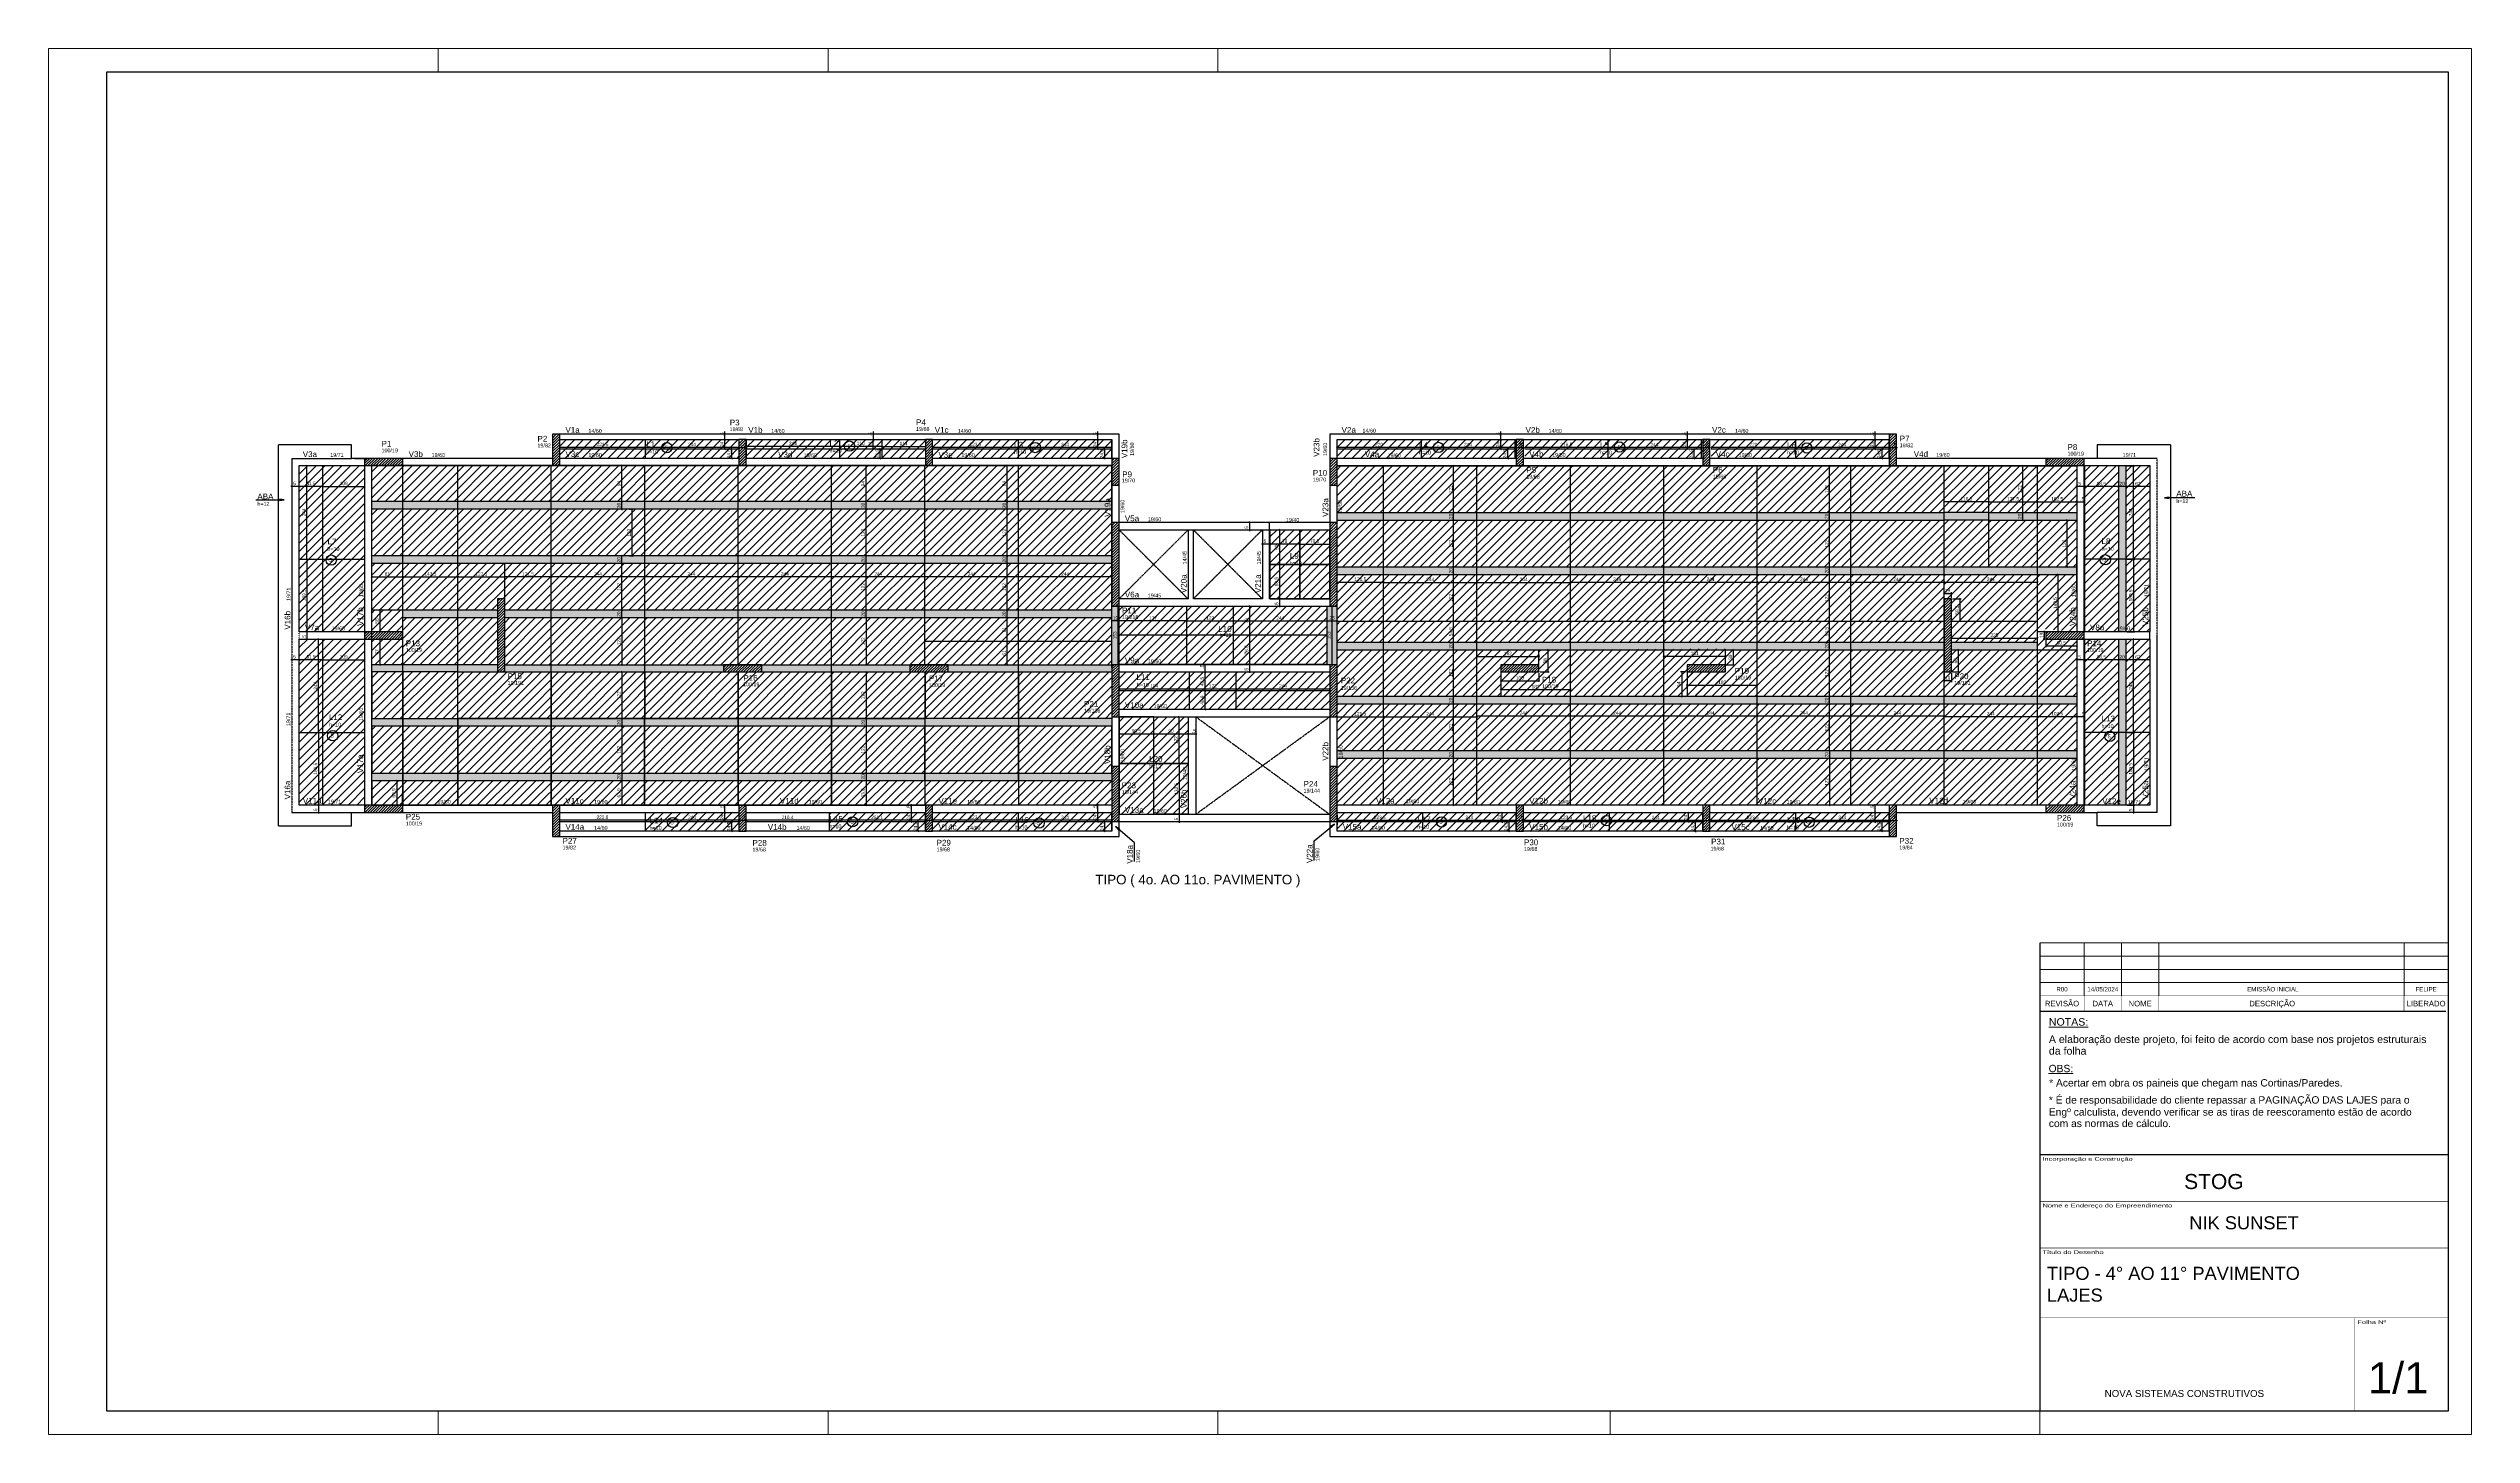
# Model space of a CAD drawing. Extents: x 2335 to 8663, y 180 to 3801.
import ezdxf
from ezdxf.enums import TextEntityAlignment as Align

# ---------------------------------------------------------------- set-up
doc = ezdxf.new("R2010")
doc.units = 0
for name, pattern in [('ESTILO_TQS_0001', [1, 0.7, -0.3]), ('ESTILO_TQS_0002', [0.4, 0.1, -0.3]), ('HIDDEN', [0.375, 0.25, -0.125])]:
    doc.linetypes.add(name, pattern=pattern)
for name, color, linetype in [('1', 1, 'Continuous'), ('3', 3, 'Continuous'), ('4', 4, 'Continuous'), ('7', 7, 'Continuous'), ('8', 8, 'Continuous'), ('COTA', 241, 'Continuous'), ('ES-VIGA', 3, 'Continuous'), ('L-D', 2, 'Continuous'), ('L-N', 4, 'Continuous'), ('Painéis', 200, 'Continuous'), ('Pilares', 5, 'Continuous'), ('SHAFT', 1, 'HIDDEN'), ('VIG-D', 2, 'Continuous')]:
    doc.layers.add(name, color=color, linetype=linetype)
for name, color, linetype, lineweight in [('CARIMBO', 255, 'Continuous', 9), ('FOLHA', 255, 'Continuous', 5), ('Folhas', 255, 'Continuous', 9), ('Hachura', 251, 'Continuous', 9), ('REAPROVEITAMENTO', 251, 'Continuous', 9)]:
    doc.layers.add(name, color=color, linetype=linetype, lineweight=lineweight)
doc.styles.add('ARIAL', font='arial.ttf')
doc.styles.add('COTA TECNICA-50', font='techl___.ttf', dxfattribs={"height": 9})
doc.styles.get("Standard").update_dxf_attribs({"font": 'arial.ttf'})
doc.styles.add('Tecnologia', font='')
doc.styles.add('VERDANA', font='verdana.ttf', dxfattribs={"oblique": 15})
doc.styles.get('Tecnologia').set_extended_font_data('Forgotten Futurist')
doc.dimstyles.new('COTA PAINEL-50', dxfattribs={"dimtxt": 9, "dimasz": 3, "dimexe": 3, "dimexo": 3, "dimgap": 3, "dimtad": 1, "dimdec": 1, "dimzin": 12, "dimdsep": 46, "dimtxsty": 'COTA TECNICA-50', "dimblk1": 'OBLIQUE', "dimblk2": 'OBLIQUE', "dimsah": 1, "dimcen": 0.9, "dimclrd": 4, "dimclre": 4, "dimclrt": 240, "dimadec": 1, "dimazin": 3, "dimtfac": 1, "dimtdec": 1, "dimtmove": 0, "dimatfit": 3, "dimfxl": 1, "dimtolj": 1, "dimtzin": 12, "dimarcsym": 0})
pattern_1 = [(45, (-39.477, -210.463), (-11.22532, 11.22532), [])]
pattern_2 = [(45, (-39.536, -210.417), (-11.22532, 11.22532), [])]
pattern_3 = [(45, (-39.48, -210.629), (-11.22532, 11.22532), [])]
pattern_4 = [(45, (-39.48, -210.253), (-11.22532, 11.22532), [])]
pattern_5 = [(45, (-39.48, -663.629), (-11.22532, 11.22532), [])]
pattern_6 = [(45, (-468.622, -93.891), (-11.22532, 11.22532), [])]

# ---------------------------------------------------------------- blocks, each defined once
blk = doc.blocks.new('Carimbo Laje')
at = {"layer": 'CARIMBO', "color": 30}
for points, const_width in [([(124981.9, 144853.7), (123684.7, 144853.7), (123684.7, 144038.4)], 4.45), ([(123684.7, 144705.5), (124981.9, 144705.5)], 1.48), ([(123684.7, 144557.3), (124981.9, 144557.3)], 1.48), ([(123684.7, 144334.9), (124981.9, 144334.9)], 1.48), ([(124685.4, 144038.4), (124685.4, 144334.9)], 1.48), ([(123684.7, 144038.4), (124981.9, 144038.4)], 1.48)]:
    blk.add_lwpolyline(points, dxfattribs=dict(at, const_width=const_width))
at = {"color": 0, "linetype": 'Continuous', "ltscale": 5, "style": 'ARIAL'}
blk.add_text('NOVA SISTEMAS CONSTRUTIVOS', height=22.118, dxfattribs=at).set_placement((123890.4, 144083.7))
at = {"color": 7, "style": 'ARIAL'}
blk.add_attdef('INCORPORAÇÃO_E_CONTRUÇÃO', text='', height=45.7, dxfattribs=at).set_placement((124364.7, 144777.9), align=Align.MIDDLE_CENTER)
blk.add_attdef('NOME_DA_OBRA', text='', height=41.5, dxfattribs=at).set_placement((124333.3, 144616.6), align=Align.CENTER)
for tag, p in [('PAVIMENTO', (123706.9, 144455.9)), ('TIPO_DE_PROJETO', (123706.9, 144386.8))]:
    blk.add_attdef(tag, p, '', height=41.5, dxfattribs=at)
at = {"color": 7, "style": 'ARIAL', "oblique": 10}
blk.add_attdef('FOLHA_Nº', text='', height=111.2, dxfattribs=at).set_placement((124832.8, 144149.1), align=Align.CENTER)
at = {"layer": 'CARIMBO', "color": 7, "style": 'VERDANA'}
blk.add_attdef('ENDEREÇO', text='', height=14.8, dxfattribs=at).set_placement((124333.3, 144572.1), align=Align.CENTER)
at = {"layer": 'Folhas', "style": 'Tecnologia', "width": 1.5}
for s, p in [('Incorporação e Construção', (123692.5, 144846.3)), ('Nome e Endereço do Empreendimento', (123692.5, 144698.1)), ('Título do Desenho', (123692.5, 144549.8)), ('Folha Nº', (124693.1, 144327.5))]:
    blk.add_text(s, height=11.86, dxfattribs=at).set_placement(p, align=Align.TOP_LEFT)
blk = doc.blocks.new('Revisão Carimbo')
at = {"color": 30}
for p, q in [((0, 155), (925, 155)), ((0, 125), (925, 125)), ((100, 35), (100, 155)), ((184.66, 35), (184.66, 155)), ((269.32, 35), (269.32, 155)), ((825, 35), (825, 155)), ((0, 95), (925, 95)), ((0, 65), (925, 65))]:
    blk.add_line(p, q, dxfattribs=at)
for points, const_width in [([(0, 0), (0, 155)], 3), ([(0, 0), (920, 0)], 3), ([(0, 35), (925, 35)], 1), ([(100, 35), (100, 0)], 1), ([(184.66, 35), (184.66, 0)], 1), ([(269.32, 35), (269.32, 0)], 1), ([(825, 35), (825, 0)], 1)]:
    blk.add_lwpolyline(points, dxfattribs=dict(at, const_width=const_width))
at = {"color": 7, "style": 'ARIAL'}
for s, p in [('REVISÃO', (50, 17.5)), ('DATA', (142.33, 17.5)), ('NOME', (226.99, 17.5)), ('DESCRIÇÃO', (526.27, 17.5)), ('LIBERADO', (875, 17.5))]:
    blk.add_text(s, height=12.5, dxfattribs=at).set_placement(p, align=Align.MIDDLE_CENTER)
at = {"layer": 'CARIMBO', "color": 7, "style": 'ARIAL'}
for tag, p in [('REVISÃO_03', (50, 140)), ('REVISÃO_02', (50, 110)), ('DATA', (142.33, 140)), ('DATA', (142.33, 110)), ('NOME', (226.99, 140)), ('NOME', (226.99, 110)), ('LIBERADO', (875, 140)), ('LIBERADO', (875, 110)), ('REVISÃO_01', (50, 80)), ('REVISÃO_00', (50, 50)), ('DATA', (142.33, 80)), ('DATA', (142.33, 50)), ('NOME', (226.99, 80)), ('NOME', (226.99, 50)), ('LIBERADO', (875, 80)), ('LIBERADO', (875, 50))]:
    blk.add_attdef(tag, text='', height=10, dxfattribs=at).set_placement(p, align=Align.MIDDLE_CENTER)
for p in [(279.32, 140), (279.32, 110), (279.32, 80), (279.32, 50)]:
    blk.add_attdef('DESCRIÇÃO', text='', height=10, dxfattribs=at).set_placement(p, align=Align.MIDDLE_LEFT)
blk = doc.blocks.new('_Oblique')
at = {"color": 0, "linetype": 'ByBlock', "lineweight": -2}
blk.add_line((-0.5, -0.5), (0.5, 0.5), dxfattribs=at)
blk = doc.blocks.new('*D70')
at = {"layer": 'COTA', "color": 4, "lineweight": -2, "transparency": 16777216}
for p, q in [((5471, 2562.3), (5471, 2565.3)), ((5471, 2562.3), (5471, 2561.8)), ((5471, 2561.8), (5471, 2540.2))]:
    blk.add_line(p, q, dxfattribs=at)
at = {"layer": 'Defpoints', "color": 0, "transparency": 16777216}
for p in [(5471, 2562.3), (5471, 2561.8), (5471, 2561.8)]:
    blk.add_point(p, dxfattribs=at)
at = {"layer": 'COTA', "color": 4, "lineweight": -2, "transparency": 16777216, "xscale": 3, "yscale": 3, "zscale": 3}
for p, rotation in [((5471, 2562.3), 270), ((5471, 2561.8), 90)]:
    blk.add_blockref('_Oblique', p, dxfattribs=dict(at, rotation=rotation))
at = {"layer": 'COTA', "color": 240, "transparency": 16777216, "insert": (5463.4, 2548), "char_height": 9, "attachment_point": 5, "rotation": 90, "style": 'COTA TECNICA-50'}
blk.add_mtext('\\A1;.5', dxfattribs=at)
blk = doc.blocks.new('*D224')
at = {"layer": 'COTA', "color": 4, "lineweight": -2, "transparency": 16777216}
blk.add_line((5602.4, 2506), (5524.4, 2506), dxfattribs=at)
at = {"layer": 'Defpoints', "color": 0, "transparency": 16777216}
for p in [(5524.4, 2506), (5524.4, 2506), (5602.4, 2506)]:
    blk.add_point(p, dxfattribs=at)
at = {"layer": 'COTA', "color": 4, "lineweight": -2, "transparency": 16777216, "xscale": 3, "yscale": 3, "zscale": 3, "rotation": 180}
blk.add_blockref('_Oblique', (5524.4, 2506), dxfattribs=at)
at = {"layer": 'COTA', "color": 4, "lineweight": -2, "transparency": 16777216, "xscale": 3, "yscale": 3, "zscale": 3}
blk.add_blockref('_Oblique', (5602.4, 2506), dxfattribs=at)
at = {"layer": 'COTA', "color": 240, "transparency": 16777216, "insert": (5563.4, 2513.6), "char_height": 9, "attachment_point": 5, "style": 'COTA TECNICA-50'}
blk.add_mtext('\\A1;78', dxfattribs=at)
blk = doc.blocks.new('*D71')
at = {"layer": 'COTA', "color": 4, "lineweight": -2, "transparency": 16777216}
for p, q in [((5523.9, 2506), (5502.4, 2506)), ((5524.4, 2506), (5523.9, 2506)), ((5524.4, 2506), (5527.4, 2506))]:
    blk.add_line(p, q, dxfattribs=at)
at = {"layer": 'Defpoints', "color": 0, "transparency": 16777216}
for p in [(5523.9, 2506), (5523.9, 2506), (5524.4, 2506)]:
    blk.add_point(p, dxfattribs=at)
at = {"layer": 'COTA', "color": 4, "lineweight": -2, "transparency": 16777216, "xscale": 3, "yscale": 3, "zscale": 3}
blk.add_blockref('_Oblique', (5523.9, 2506), dxfattribs=at)
at = {"layer": 'COTA', "color": 4, "lineweight": -2, "transparency": 16777216, "xscale": 3, "yscale": 3, "zscale": 3, "rotation": 180}
blk.add_blockref('_Oblique', (5524.4, 2506), dxfattribs=at)
at = {"layer": 'COTA', "color": 240, "transparency": 16777216, "insert": (5510.1, 2513.6), "char_height": 9, "attachment_point": 5, "style": 'COTA TECNICA-50'}
blk.add_mtext('\\A1;.5', dxfattribs=at)
blk = doc.blocks.new('*D225')
at = {"layer": 'COTA', "color": 4, "lineweight": -2, "transparency": 16777216}
blk.add_line((5549.7, 2542.8), (5549.7, 2452.8), dxfattribs=at)
at = {"layer": 'Defpoints', "color": 0, "transparency": 16777216}
for p in [(5549.7, 2542.8), (5549.7, 2452.8), (5549.7, 2452.8)]:
    blk.add_point(p, dxfattribs=at)
at = {"layer": 'COTA', "color": 4, "lineweight": -2, "transparency": 16777216, "xscale": 3, "yscale": 3, "zscale": 3}
for p, rotation in [((5549.7, 2542.8), 90), ((5549.7, 2452.8), 270)]:
    blk.add_blockref('_Oblique', p, dxfattribs=dict(at, rotation=rotation))
at = {"layer": 'COTA', "color": 240, "transparency": 16777216, "insert": (5542.1, 2497.8), "char_height": 9, "attachment_point": 5, "rotation": 90, "style": 'COTA TECNICA-50'}
blk.add_mtext('\\A1;90', dxfattribs=at)
blk = doc.blocks.new('*D226')
at = {"layer": 'COTA', "color": 4, "lineweight": -2, "transparency": 16777216}
blk.add_line((5549.7, 2452.8), (5549.7, 2363.3), dxfattribs=at)
at = {"layer": 'Defpoints', "color": 0, "transparency": 16777216}
for p in [(5549.7, 2452.8), (5549.7, 2363.3), (5549.7, 2363.3)]:
    blk.add_point(p, dxfattribs=at)
at = {"layer": 'COTA', "color": 4, "lineweight": -2, "transparency": 16777216, "xscale": 3, "yscale": 3, "zscale": 3}
for p, rotation in [((5549.7, 2452.8), 90), ((5549.7, 2363.3), 270)]:
    blk.add_blockref('_Oblique', p, dxfattribs=dict(at, rotation=rotation))
at = {"layer": 'COTA', "color": 240, "transparency": 16777216, "insert": (5542.1, 2408), "char_height": 9, "attachment_point": 5, "rotation": 90, "style": 'COTA TECNICA-50'}
blk.add_mtext('\\A1;89.5', dxfattribs=at)
blk = doc.blocks.new('*D72')
at = {"layer": 'COTA', "color": 4, "lineweight": -2, "transparency": 16777216}
for p, q in [((5549.7, 2363.3), (5549.7, 2366.3)), ((5549.7, 2363.3), (5549.7, 2362.8)), ((5549.7, 2362.8), (5549.7, 2341.2))]:
    blk.add_line(p, q, dxfattribs=at)
at = {"layer": 'Defpoints', "color": 0, "transparency": 16777216}
for p in [(5549.7, 2363.3), (5549.7, 2362.8), (5549.7, 2362.8)]:
    blk.add_point(p, dxfattribs=at)
at = {"layer": 'COTA', "color": 4, "lineweight": -2, "transparency": 16777216, "xscale": 3, "yscale": 3, "zscale": 3}
for p, rotation in [((5549.7, 2363.3), 270), ((5549.7, 2362.8), 90)]:
    blk.add_blockref('_Oblique', p, dxfattribs=dict(at, rotation=rotation))
at = {"layer": 'COTA', "color": 240, "transparency": 16777216, "insert": (5542.1, 2349), "char_height": 9, "attachment_point": 5, "rotation": 90, "style": 'COTA TECNICA-50'}
blk.add_mtext('\\A1;.5', dxfattribs=at)
blk = doc.blocks.new('*D227')
at = {"layer": 'COTA', "color": 4, "lineweight": -2, "transparency": 16777216}
for p, q in [((5130.9, 2010.2), (5221.4, 2010.2)), ((5130.9, 2009.1), (5130.9, 2007.2))]:
    blk.add_line(p, q, dxfattribs=at)
at = {"layer": 'Defpoints', "color": 0, "transparency": 16777216}
for p in [(5130.9, 2012.1), (5221.4, 2010.2), (5221.4, 2010.2)]:
    blk.add_point(p, dxfattribs=at)
at = {"layer": 'COTA', "color": 4, "lineweight": -2, "transparency": 16777216, "xscale": 3, "yscale": 3, "zscale": 3, "rotation": 180}
blk.add_blockref('_Oblique', (5130.9, 2010.2), dxfattribs=at)
at = {"layer": 'COTA', "color": 4, "lineweight": -2, "transparency": 16777216, "xscale": 3, "yscale": 3, "zscale": 3}
blk.add_blockref('_Oblique', (5221.4, 2010.2), dxfattribs=at)
at = {"layer": 'COTA', "color": 240, "transparency": 16777216, "insert": (5176.1, 2017.8), "char_height": 9, "attachment_point": 5, "style": 'COTA TECNICA-50'}
blk.add_mtext('\\A1;90.5', dxfattribs=at)
blk = doc.blocks.new('*D228')
at = {"layer": 'COTA', "color": 4, "lineweight": -2, "transparency": 16777216}
for p, q in [((5221.4, 2010.2), (5311.4, 2010.2)), ((5311.4, 2009.1), (5311.4, 2007.2))]:
    blk.add_line(p, q, dxfattribs=at)
at = {"layer": 'Defpoints', "color": 0, "transparency": 16777216}
for p in [(5221.4, 2010.2), (5311.4, 2012.1), (5311.4, 2010.2)]:
    blk.add_point(p, dxfattribs=at)
at = {"layer": 'COTA', "color": 4, "lineweight": -2, "transparency": 16777216, "xscale": 3, "yscale": 3, "zscale": 3, "rotation": 180}
blk.add_blockref('_Oblique', (5221.4, 2010.2), dxfattribs=at)
at = {"layer": 'COTA', "color": 4, "lineweight": -2, "transparency": 16777216, "xscale": 3, "yscale": 3, "zscale": 3}
blk.add_blockref('_Oblique', (5311.4, 2010.2), dxfattribs=at)
at = {"layer": 'COTA', "color": 240, "transparency": 16777216, "insert": (5266.4, 2017.8), "char_height": 9, "attachment_point": 5, "style": 'COTA TECNICA-50'}
blk.add_mtext('\\A1;90', dxfattribs=at)
blk = doc.blocks.new('*D73')
at = {"layer": 'COTA', "color": 4, "lineweight": -2, "transparency": 16777216}
for p, q in [((5311.4, 2010.2), (5308.4, 2010.2)), ((5311.4, 2010.2), (5311.9, 2010.2)), ((5311.9, 2010.2), (5333.5, 2010.2))]:
    blk.add_line(p, q, dxfattribs=at)
at = {"layer": 'Defpoints', "color": 0, "transparency": 16777216}
for p in [(5311.4, 2010.2), (5311.9, 2010.2), (5311.9, 2010.2)]:
    blk.add_point(p, dxfattribs=at)
at = {"layer": 'COTA', "color": 4, "lineweight": -2, "transparency": 16777216, "xscale": 3, "yscale": 3, "zscale": 3}
blk.add_blockref('_Oblique', (5311.4, 2010.2), dxfattribs=at)
at = {"layer": 'COTA', "color": 4, "lineweight": -2, "transparency": 16777216, "xscale": 3, "yscale": 3, "zscale": 3, "rotation": 180}
blk.add_blockref('_Oblique', (5311.9, 2010.2), dxfattribs=at)
at = {"layer": 'COTA', "color": 240, "transparency": 16777216, "insert": (5325.7, 2017.8), "char_height": 9, "attachment_point": 5, "style": 'COTA TECNICA-50'}
blk.add_mtext('\\A1;.5', dxfattribs=at)
blk = doc.blocks.new('*D229')
at = {"layer": 'COTA', "color": 4, "lineweight": -2, "transparency": 16777216}
blk.add_line((5286.8, 2054.8), (5286.8, 1932.8), dxfattribs=at)
at = {"layer": 'Defpoints', "color": 0, "transparency": 16777216}
for p in [(5286.8, 2054.8), (5286.8, 1932.8), (5286.8, 1932.8)]:
    blk.add_point(p, dxfattribs=at)
at = {"layer": 'COTA', "color": 4, "lineweight": -2, "transparency": 16777216, "xscale": 3, "yscale": 3, "zscale": 3}
for p, rotation in [((5286.8, 2054.8), 90), ((5286.8, 1932.8), 270)]:
    blk.add_blockref('_Oblique', p, dxfattribs=dict(at, rotation=rotation))
at = {"layer": 'COTA', "color": 240, "transparency": 16777216, "insert": (5279.3, 1993.8), "char_height": 9, "attachment_point": 5, "rotation": 90, "style": 'COTA TECNICA-50'}
blk.add_mtext('\\A1;122', dxfattribs=at)
blk = doc.blocks.new('*D230')
at = {"layer": 'COTA', "color": 4, "lineweight": -2, "transparency": 16777216}
for p, q in [((5288.1, 1932.8), (5288.1, 1800.3)), ((5289.8, 1932.8), (5291.1, 1932.8)), ((5289.8, 1800.3), (5291.1, 1800.3))]:
    blk.add_line(p, q, dxfattribs=at)
at = {"layer": 'Defpoints', "color": 0, "transparency": 16777216}
for p in [(5286.8, 1932.8), (5286.8, 1800.3), (5288.1, 1800.3)]:
    blk.add_point(p, dxfattribs=at)
at = {"layer": 'COTA', "color": 4, "lineweight": -2, "transparency": 16777216, "xscale": 3, "yscale": 3, "zscale": 3}
for p, rotation in [((5288.1, 1932.8), 90), ((5288.1, 1800.3), 270)]:
    blk.add_blockref('_Oblique', p, dxfattribs=dict(at, rotation=rotation))
at = {"layer": 'COTA', "color": 240, "transparency": 16777216, "insert": (5280.4, 1866.6), "char_height": 9, "attachment_point": 5, "rotation": 90, "style": 'COTA TECNICA-50'}
blk.add_mtext('\\A1;132.5', dxfattribs=at)
blk = doc.blocks.new('*D74')
at = {"layer": 'COTA', "color": 4, "lineweight": -2, "transparency": 16777216}
for p, q in [((5288.1, 1800.3), (5288.1, 1803.3)), ((5288.1, 1800.3), (5288.1, 1799.8)), ((5288.1, 1799.8), (5288.1, 1778.2))]:
    blk.add_line(p, q, dxfattribs=at)
at = {"layer": 'Defpoints', "color": 0, "transparency": 16777216}
for p in [(5288.1, 1800.3), (5288.1, 1799.8), (5288.1, 1799.8)]:
    blk.add_point(p, dxfattribs=at)
at = {"layer": 'COTA', "color": 4, "lineweight": -2, "transparency": 16777216, "xscale": 3, "yscale": 3, "zscale": 3}
for p, rotation in [((5288.1, 1800.3), 270), ((5288.1, 1799.8), 90)]:
    blk.add_blockref('_Oblique', p, dxfattribs=dict(at, rotation=rotation))
at = {"layer": 'COTA', "color": 240, "transparency": 16777216, "insert": (5280.5, 1786), "char_height": 9, "attachment_point": 5, "rotation": 90, "style": 'COTA TECNICA-50'}
blk.add_mtext('\\A1;.5', dxfattribs=at)
blk = doc.blocks.new('*D75')
at = {"layer": 'COTA', "color": 4, "lineweight": -2, "transparency": 16777216}
for p, q in [((3022.8, 2258), (3042.7, 2258)), ((3039.7, 2014), (3039.7, 2258)), ((3022.8, 2014), (3042.7, 2014))]:
    blk.add_line(p, q, dxfattribs=at)
at = {"layer": 'Defpoints', "color": 0, "transparency": 16777216}
for p in [(3019.8, 2258), (3039.7, 2258), (3019.8, 2014)]:
    blk.add_point(p, dxfattribs=at)
at = {"layer": 'COTA', "color": 4, "lineweight": -2, "transparency": 16777216, "xscale": 3, "yscale": 3, "zscale": 3}
for p, rotation in [((3039.7, 2258), 90), ((3039.7, 2014), 270)]:
    blk.add_blockref('_Oblique', p, dxfattribs=dict(at, rotation=rotation))
at = {"layer": 'COTA', "color": 240, "transparency": 16777216, "insert": (3032.1, 2136), "char_height": 9, "attachment_point": 5, "rotation": 90, "style": 'COTA TECNICA-50'}
blk.add_mtext('\\A1;244', dxfattribs=at)
blk = doc.blocks.new('*D76')
at = {"layer": 'COTA', "color": 4, "lineweight": -2, "transparency": 16777216}
blk.add_line((3051.4, 2203.8), (2989.9, 2203.8), dxfattribs=at)
at = {"layer": 'Defpoints', "color": 0, "transparency": 16777216}
for p in [(2989.9, 2203.8), (2989.9, 2203.8), (3051.4, 2203.8)]:
    blk.add_point(p, dxfattribs=at)
at = {"layer": 'COTA', "color": 4, "lineweight": -2, "transparency": 16777216, "xscale": 3, "yscale": 3, "zscale": 3, "rotation": 180}
blk.add_blockref('_Oblique', (2989.9, 2203.8), dxfattribs=at)
at = {"layer": 'COTA', "color": 4, "lineweight": -2, "transparency": 16777216, "xscale": 3, "yscale": 3, "zscale": 3}
blk.add_blockref('_Oblique', (3051.4, 2203.8), dxfattribs=at)
at = {"layer": 'COTA', "color": 240, "transparency": 16777216, "insert": (3020.7, 2211.4), "char_height": 9, "attachment_point": 5, "style": 'COTA TECNICA-50'}
blk.add_mtext('\\A1;61.5', dxfattribs=at)
blk = doc.blocks.new('*D77')
at = {"layer": 'COTA', "color": 4, "lineweight": -2, "transparency": 16777216}
for p, q in [((2989.4, 2203.8), (2967.8, 2203.8)), ((2989.9, 2203.8), (2989.4, 2203.8)), ((2989.9, 2203.8), (2992.9, 2203.8))]:
    blk.add_line(p, q, dxfattribs=at)
at = {"layer": 'Defpoints', "color": 0, "transparency": 16777216}
for p in [(2989.4, 2203.8), (2989.4, 2203.8), (2989.9, 2203.8)]:
    blk.add_point(p, dxfattribs=at)
at = {"layer": 'COTA', "color": 4, "lineweight": -2, "transparency": 16777216, "xscale": 3, "yscale": 3, "zscale": 3}
blk.add_blockref('_Oblique', (2989.4, 2203.8), dxfattribs=at)
at = {"layer": 'COTA', "color": 4, "lineweight": -2, "transparency": 16777216, "xscale": 3, "yscale": 3, "zscale": 3, "rotation": 180}
blk.add_blockref('_Oblique', (2989.9, 2203.8), dxfattribs=at)
at = {"layer": 'COTA', "color": 240, "transparency": 16777216, "insert": (2975.6, 2211.4), "char_height": 9, "attachment_point": 5, "style": 'COTA TECNICA-50'}
blk.add_mtext('\\A1;.5', dxfattribs=at)
blk = doc.blocks.new('*D78')
at = {"layer": 'COTA', "color": 4, "lineweight": -2, "transparency": 16777216}
for p, q in [((3022.8, 2014), (3042.7, 2014)), ((3039.7, 2014), (3039.7, 1824.5)), ((3022.8, 1824.5), (3042.7, 1824.5))]:
    blk.add_line(p, q, dxfattribs=at)
at = {"layer": 'Defpoints', "color": 0, "transparency": 16777216}
for p in [(3019.8, 2014), (3019.8, 1824.5), (3039.7, 1824.5)]:
    blk.add_point(p, dxfattribs=at)
at = {"layer": 'COTA', "color": 4, "lineweight": -2, "transparency": 16777216, "xscale": 3, "yscale": 3, "zscale": 3}
for p, rotation in [((3039.7, 2014), 90), ((3039.7, 1824.5), 270)]:
    blk.add_blockref('_Oblique', p, dxfattribs=dict(at, rotation=rotation))
at = {"layer": 'COTA', "color": 240, "transparency": 16777216, "insert": (3032.1, 1919.2), "char_height": 9, "attachment_point": 5, "rotation": 90, "style": 'COTA TECNICA-50'}
blk.add_mtext('\\A1;189.5', dxfattribs=at)
blk = doc.blocks.new('*D79')
at = {"layer": 'COTA', "color": 4, "lineweight": -2, "transparency": 16777216}
for p, q in [((7763.4, 2710.6), (7783.3, 2710.6)), ((7780.3, 2466.6), (7780.3, 2710.6)), ((7763.4, 2466.6), (7783.3, 2466.6))]:
    blk.add_line(p, q, dxfattribs=at)
at = {"layer": 'Defpoints', "color": 0, "transparency": 16777216}
for p in [(7760.4, 2710.6), (7780.3, 2710.6), (7760.4, 2466.6)]:
    blk.add_point(p, dxfattribs=at)
at = {"layer": 'COTA', "color": 4, "lineweight": -2, "transparency": 16777216, "xscale": 3, "yscale": 3, "zscale": 3}
for p, rotation in [((7780.3, 2710.6), 90), ((7780.3, 2466.6), 270)]:
    blk.add_blockref('_Oblique', p, dxfattribs=dict(at, rotation=rotation))
at = {"layer": 'COTA', "color": 240, "transparency": 16777216, "insert": (7772.8, 2588.6), "char_height": 9, "attachment_point": 5, "rotation": 90, "style": 'COTA TECNICA-50'}
blk.add_mtext('\\A1;244', dxfattribs=at)
blk = doc.blocks.new('*D80')
at = {"layer": 'COTA', "color": 4, "lineweight": -2, "transparency": 16777216}
blk.add_line((7822.4, 2656.4), (7760.4, 2656.4), dxfattribs=at)
at = {"layer": 'Defpoints', "color": 0, "transparency": 16777216}
for p in [(7760.4, 2656.4), (7760.4, 2656.4), (7822.4, 2656.4)]:
    blk.add_point(p, dxfattribs=at)
at = {"layer": 'COTA', "color": 4, "lineweight": -2, "transparency": 16777216, "xscale": 3, "yscale": 3, "zscale": 3, "rotation": 180}
blk.add_blockref('_Oblique', (7760.4, 2656.4), dxfattribs=at)
at = {"layer": 'COTA', "color": 4, "lineweight": -2, "transparency": 16777216, "xscale": 3, "yscale": 3, "zscale": 3}
blk.add_blockref('_Oblique', (7822.4, 2656.4), dxfattribs=at)
at = {"layer": 'COTA', "color": 240, "transparency": 16777216, "insert": (7791.4, 2664), "char_height": 9, "attachment_point": 5, "style": 'COTA TECNICA-50'}
blk.add_mtext('\\A1;62', dxfattribs=at)
blk = doc.blocks.new('*D81')
at = {"layer": 'COTA', "color": 4, "lineweight": -2, "transparency": 16777216}
blk.add_line((3051.4, 2656.8), (2989.9, 2656.8), dxfattribs=at)
at = {"layer": 'Defpoints', "color": 0, "transparency": 16777216}
for p in [(2989.9, 2656.8), (2989.9, 2656.8), (3051.4, 2656.8)]:
    blk.add_point(p, dxfattribs=at)
at = {"layer": 'COTA', "color": 4, "lineweight": -2, "transparency": 16777216, "xscale": 3, "yscale": 3, "zscale": 3, "rotation": 180}
blk.add_blockref('_Oblique', (2989.9, 2656.8), dxfattribs=at)
at = {"layer": 'COTA', "color": 4, "lineweight": -2, "transparency": 16777216, "xscale": 3, "yscale": 3, "zscale": 3}
blk.add_blockref('_Oblique', (3051.4, 2656.8), dxfattribs=at)
at = {"layer": 'COTA', "color": 240, "transparency": 16777216, "insert": (3020.7, 2664.4), "char_height": 9, "attachment_point": 5, "style": 'COTA TECNICA-50'}
blk.add_mtext('\\A1;61.5', dxfattribs=at)
blk = doc.blocks.new('*D82')
at = {"layer": 'COTA', "color": 4, "lineweight": -2, "transparency": 16777216}
for p, q in [((2989.4, 2656.8), (2967.8, 2656.8)), ((2989.9, 2656.8), (2989.4, 2656.8)), ((2989.9, 2656.8), (2992.9, 2656.8))]:
    blk.add_line(p, q, dxfattribs=at)
at = {"layer": 'Defpoints', "color": 0, "transparency": 16777216}
for p in [(2989.4, 2656.8), (2989.4, 2656.8), (2989.9, 2656.8)]:
    blk.add_point(p, dxfattribs=at)
at = {"layer": 'COTA', "color": 4, "lineweight": -2, "transparency": 16777216, "xscale": 3, "yscale": 3, "zscale": 3}
blk.add_blockref('_Oblique', (2989.4, 2656.8), dxfattribs=at)
at = {"layer": 'COTA', "color": 4, "lineweight": -2, "transparency": 16777216, "xscale": 3, "yscale": 3, "zscale": 3, "rotation": 180}
blk.add_blockref('_Oblique', (2989.9, 2656.8), dxfattribs=at)
at = {"layer": 'COTA', "color": 240, "transparency": 16777216, "insert": (2975.6, 2664.4), "char_height": 9, "attachment_point": 5, "style": 'COTA TECNICA-50'}
blk.add_mtext('\\A1;.5', dxfattribs=at)
blk = doc.blocks.new('*D83')
at = {"layer": 'COTA', "color": 4, "lineweight": -2, "transparency": 16777216}
for p, q in [((7763.4, 2466.6), (7783.3, 2466.6)), ((7780.3, 2466.6), (7780.3, 2277.1)), ((7763.4, 2277.1), (7783.3, 2277.1))]:
    blk.add_line(p, q, dxfattribs=at)
at = {"layer": 'Defpoints', "color": 0, "transparency": 16777216}
for p in [(7760.4, 2466.6), (7760.4, 2277.1), (7780.3, 2277.1)]:
    blk.add_point(p, dxfattribs=at)
at = {"layer": 'COTA', "color": 4, "lineweight": -2, "transparency": 16777216, "xscale": 3, "yscale": 3, "zscale": 3}
for p, rotation in [((7780.3, 2466.6), 90), ((7780.3, 2277.1), 270)]:
    blk.add_blockref('_Oblique', p, dxfattribs=dict(at, rotation=rotation))
at = {"layer": 'COTA', "color": 240, "transparency": 16777216, "insert": (7772.7, 2371.8), "char_height": 9, "attachment_point": 5, "rotation": 90, "style": 'COTA TECNICA-50'}
blk.add_mtext('\\A1;189.5', dxfattribs=at)
blk = doc.blocks.new('*D231')
at = {"layer": 'COTA', "color": 4, "lineweight": -2, "transparency": 16777216}
for p, q in [((3257.3, 1887.9), (3241.3, 1887.9)), ((3244.3, 1887.9), (3244.3, 1824)), ((3256.8, 1824), (3241.3, 1824))]:
    blk.add_line(p, q, dxfattribs=at)
at = {"layer": 'Defpoints', "color": 0, "transparency": 16777216}
for p in [(3260.3, 1887.9), (3244.3, 1824), (3259.8, 1824)]:
    blk.add_point(p, dxfattribs=at)
at = {"layer": 'COTA', "color": 4, "lineweight": -2, "transparency": 16777216, "xscale": 3, "yscale": 3, "zscale": 3}
for p, rotation in [((3244.3, 1887.9), 90), ((3244.3, 1824), 270)]:
    blk.add_blockref('_Oblique', p, dxfattribs=dict(at, rotation=rotation))
at = {"layer": 'COTA', "color": 240, "transparency": 16777216, "insert": (3236.5, 1855.9), "char_height": 9, "attachment_point": 5, "rotation": 90, "style": 'COTA TECNICA-50'}
blk.add_mtext('\\A1;63.9', dxfattribs=at)
blk = doc.blocks.new('*D232')
at = {"layer": 'COTA', "color": 4, "lineweight": -2, "transparency": 16777216}
for p, q in [((4469.9, 2172), (4469.9, 2050)), ((4472.8, 2172), (4472.9, 2172)), ((4472.8, 2050), (4472.9, 2050))]:
    blk.add_line(p, q, dxfattribs=at)
at = {"layer": 'Defpoints', "color": 0, "transparency": 16777216}
for p in [(4469.8, 2172), (4469.8, 2050), (4469.9, 2050)]:
    blk.add_point(p, dxfattribs=at)
at = {"layer": 'COTA', "color": 4, "lineweight": -2, "transparency": 16777216, "xscale": 3, "yscale": 3, "zscale": 3}
for p, rotation in [((4469.9, 2172), 90), ((4469.9, 2050), 270)]:
    blk.add_blockref('_Oblique', p, dxfattribs=dict(at, rotation=rotation))
at = {"layer": 'COTA', "color": 240, "transparency": 16777216, "insert": (4462.3, 2111), "char_height": 9, "attachment_point": 5, "rotation": 90, "style": 'COTA TECNICA-50'}
blk.add_mtext('\\A1;122', dxfattribs=at)
blk = doc.blocks.new('*D233')
at = {"layer": 'COTA', "color": 4, "lineweight": -2, "transparency": 16777216}
for p, q in [((4469.9, 2050), (4469.9, 2029.9)), ((4472.8, 2050), (4472.9, 2050))]:
    blk.add_line(p, q, dxfattribs=at)
at = {"layer": 'Defpoints', "color": 0, "transparency": 16777216}
for p in [(4469.8, 2050), (4469.9, 2029.9), (4469.9, 2029.9)]:
    blk.add_point(p, dxfattribs=at)
at = {"layer": 'COTA', "color": 4, "lineweight": -2, "transparency": 16777216, "xscale": 3, "yscale": 3, "zscale": 3}
for p, rotation in [((4469.9, 2050), 90), ((4469.9, 2029.9), 270)]:
    blk.add_blockref('_Oblique', p, dxfattribs=dict(at, rotation=rotation))
at = {"layer": 'COTA', "color": 240, "transparency": 16777216, "insert": (4462.3, 2040), "char_height": 9, "attachment_point": 5, "rotation": 90, "style": 'COTA TECNICA-50'}
blk.add_mtext('\\A1;20', dxfattribs=at)
blk = doc.blocks.new('*D234')
at = {"layer": 'COTA', "color": 4, "lineweight": -2, "transparency": 16777216}
for p, q in [((4469.9, 2029.9), (4469.9, 1907.9)), ((4467.5, 1907.9), (4466.9, 1907.9))]:
    blk.add_line(p, q, dxfattribs=at)
at = {"layer": 'Defpoints', "color": 0, "transparency": 16777216}
for p in [(4469.9, 2029.9), (4469.9, 1907.9), (4470.5, 1907.9)]:
    blk.add_point(p, dxfattribs=at)
at = {"layer": 'COTA', "color": 4, "lineweight": -2, "transparency": 16777216, "xscale": 3, "yscale": 3, "zscale": 3}
for p, rotation in [((4469.9, 2029.9), 90), ((4469.9, 1907.9), 270)]:
    blk.add_blockref('_Oblique', p, dxfattribs=dict(at, rotation=rotation))
at = {"layer": 'COTA', "color": 240, "transparency": 16777216, "insert": (4462.3, 1968.9), "char_height": 9, "attachment_point": 5, "rotation": 90, "style": 'COTA TECNICA-50'}
blk.add_mtext('\\A1;122', dxfattribs=at)
blk = doc.blocks.new('*D235')
at = {"layer": 'COTA', "color": 4, "lineweight": -2, "transparency": 16777216}
blk.add_line((4469.9, 1907.9), (4469.9, 1887.9), dxfattribs=at)
at = {"layer": 'Defpoints', "color": 0, "transparency": 16777216}
for p in [(4469.9, 1907.9), (4469.9, 1887.9), (4469.9, 1887.9)]:
    blk.add_point(p, dxfattribs=at)
at = {"layer": 'COTA', "color": 4, "lineweight": -2, "transparency": 16777216, "xscale": 3, "yscale": 3, "zscale": 3}
for p, rotation in [((4469.9, 1907.9), 90), ((4469.9, 1887.9), 270)]:
    blk.add_blockref('_Oblique', p, dxfattribs=dict(at, rotation=rotation))
at = {"layer": 'COTA', "color": 240, "transparency": 16777216, "insert": (4462.3, 1897.9), "char_height": 9, "attachment_point": 5, "rotation": 90, "style": 'COTA TECNICA-50'}
blk.add_mtext('\\A1;20', dxfattribs=at)
blk = doc.blocks.new('*D236')
at = {"layer": 'COTA', "color": 4, "lineweight": -2, "transparency": 16777216}
blk.add_line((4469.9, 1887.9), (4469.9, 1824), dxfattribs=at)
at = {"layer": 'Defpoints', "color": 0, "transparency": 16777216}
for p in [(4469.9, 1887.9), (4469.9, 1824), (4469.9, 1824)]:
    blk.add_point(p, dxfattribs=at)
at = {"layer": 'COTA', "color": 4, "lineweight": -2, "transparency": 16777216, "xscale": 3, "yscale": 3, "zscale": 3}
for p, rotation in [((4469.9, 1887.9), 90), ((4469.9, 1824), 270)]:
    blk.add_blockref('_Oblique', p, dxfattribs=dict(at, rotation=rotation))
at = {"layer": 'COTA', "color": 240, "transparency": 16777216, "insert": (4462.2, 1855.9), "char_height": 9, "attachment_point": 5, "rotation": 90, "style": 'COTA TECNICA-50'}
blk.add_mtext('\\A1;63.9', dxfattribs=at)
blk = doc.blocks.new('*D84')
at = {"layer": 'COTA', "color": 4, "lineweight": -2, "transparency": 16777216}
for p, q in [((3832.2, 2172), (3832.2, 2050)), ((3835.1, 2172), (3835.2, 2172)), ((3835.1, 2050), (3835.2, 2050))]:
    blk.add_line(p, q, dxfattribs=at)
at = {"layer": 'Defpoints', "color": 0, "transparency": 16777216}
for p in [(3832.1, 2172), (3832.1, 2050), (3832.2, 2050)]:
    blk.add_point(p, dxfattribs=at)
at = {"layer": 'COTA', "color": 4, "lineweight": -2, "transparency": 16777216, "xscale": 3, "yscale": 3, "zscale": 3}
for p, rotation in [((3832.2, 2172), 90), ((3832.2, 2050), 270)]:
    blk.add_blockref('_Oblique', p, dxfattribs=dict(at, rotation=rotation))
at = {"layer": 'COTA', "color": 240, "transparency": 16777216, "insert": (3824.6, 2111), "char_height": 9, "attachment_point": 5, "rotation": 90, "style": 'COTA TECNICA-50'}
blk.add_mtext('\\A1;122', dxfattribs=at)
blk = doc.blocks.new('*D85')
at = {"layer": 'COTA', "color": 4, "lineweight": -2, "transparency": 16777216}
for p, q in [((3832.2, 2050), (3832.2, 2029.9)), ((3835.1, 2050), (3835.2, 2050))]:
    blk.add_line(p, q, dxfattribs=at)
at = {"layer": 'Defpoints', "color": 0, "transparency": 16777216}
for p in [(3832.1, 2050), (3832.2, 2029.9), (3832.2, 2029.9)]:
    blk.add_point(p, dxfattribs=at)
at = {"layer": 'COTA', "color": 4, "lineweight": -2, "transparency": 16777216, "xscale": 3, "yscale": 3, "zscale": 3}
for p, rotation in [((3832.2, 2050), 90), ((3832.2, 2029.9), 270)]:
    blk.add_blockref('_Oblique', p, dxfattribs=dict(at, rotation=rotation))
at = {"layer": 'COTA', "color": 240, "transparency": 16777216, "insert": (3824.6, 2040), "char_height": 9, "attachment_point": 5, "rotation": 90, "style": 'COTA TECNICA-50'}
blk.add_mtext('\\A1;20', dxfattribs=at)
blk = doc.blocks.new('*D86')
at = {"layer": 'COTA', "color": 4, "lineweight": -2, "transparency": 16777216}
blk.add_line((3832.2, 2029.9), (3832.2, 1907.9), dxfattribs=at)
at = {"layer": 'Defpoints', "color": 0, "transparency": 16777216}
for p in [(3832.2, 2029.9), (3832.2, 1907.9), (3832.2, 1907.9)]:
    blk.add_point(p, dxfattribs=at)
at = {"layer": 'COTA', "color": 4, "lineweight": -2, "transparency": 16777216, "xscale": 3, "yscale": 3, "zscale": 3}
for p, rotation in [((3832.2, 2029.9), 90), ((3832.2, 1907.9), 270)]:
    blk.add_blockref('_Oblique', p, dxfattribs=dict(at, rotation=rotation))
at = {"layer": 'COTA', "color": 240, "transparency": 16777216, "insert": (3824.6, 1968.9), "char_height": 9, "attachment_point": 5, "rotation": 90, "style": 'COTA TECNICA-50'}
blk.add_mtext('\\A1;122', dxfattribs=at)
blk = doc.blocks.new('*D87')
at = {"layer": 'COTA', "color": 4, "lineweight": -2, "transparency": 16777216}
blk.add_line((3832.1, 1907.9), (3832.1, 1887.9), dxfattribs=at)
at = {"layer": 'Defpoints', "color": 0, "transparency": 16777216}
for p in [(3832.1, 1907.9), (3832.1, 1887.9), (3832.1, 1887.9)]:
    blk.add_point(p, dxfattribs=at)
at = {"layer": 'COTA', "color": 4, "lineweight": -2, "transparency": 16777216, "xscale": 3, "yscale": 3, "zscale": 3}
for p, rotation in [((3832.1, 1907.9), 90), ((3832.1, 1887.9), 270)]:
    blk.add_blockref('_Oblique', p, dxfattribs=dict(at, rotation=rotation))
at = {"layer": 'COTA', "color": 240, "transparency": 16777216, "insert": (3824.5, 1897.9), "char_height": 9, "attachment_point": 5, "rotation": 90, "style": 'COTA TECNICA-50'}
blk.add_mtext('\\A1;20', dxfattribs=at)
blk = doc.blocks.new('*D88')
at = {"layer": 'COTA', "color": 4, "lineweight": -2, "transparency": 16777216}
blk.add_line((3832.1, 1887.9), (3832.1, 1824), dxfattribs=at)
at = {"layer": 'Defpoints', "color": 0, "transparency": 16777216}
for p in [(3832.1, 1887.9), (3832.1, 1824), (3832.1, 1824)]:
    blk.add_point(p, dxfattribs=at)
at = {"layer": 'COTA', "color": 4, "lineweight": -2, "transparency": 16777216, "xscale": 3, "yscale": 3, "zscale": 3}
for p, rotation in [((3832.1, 1887.9), 90), ((3832.1, 1824), 270)]:
    blk.add_blockref('_Oblique', p, dxfattribs=dict(at, rotation=rotation))
at = {"layer": 'COTA', "color": 240, "transparency": 16777216, "insert": (3824.4, 1855.9), "char_height": 9, "attachment_point": 5, "rotation": 90, "style": 'COTA TECNICA-50'}
blk.add_mtext('\\A1;63.9', dxfattribs=at)
blk = doc.blocks.new('*D89')
at = {"layer": 'COTA', "color": 4, "lineweight": -2, "transparency": 16777216}
for p, q in [((2992.9, 2711), (3012.8, 2711)), ((3009.8, 2467), (3009.8, 2711)), ((2992.9, 2467), (3012.8, 2467))]:
    blk.add_line(p, q, dxfattribs=at)
at = {"layer": 'Defpoints', "color": 0, "transparency": 16777216}
for p in [(2989.9, 2711), (3009.8, 2711), (2989.9, 2467)]:
    blk.add_point(p, dxfattribs=at)
at = {"layer": 'COTA', "color": 4, "lineweight": -2, "transparency": 16777216, "xscale": 3, "yscale": 3, "zscale": 3}
for p, rotation in [((3009.8, 2711), 90), ((3009.8, 2467), 270)]:
    blk.add_blockref('_Oblique', p, dxfattribs=dict(at, rotation=rotation))
at = {"layer": 'COTA', "color": 240, "transparency": 16777216, "insert": (3002.2, 2589), "char_height": 9, "attachment_point": 5, "rotation": 90, "style": 'COTA TECNICA-50'}
blk.add_mtext('\\A1;244', dxfattribs=at)
blk = doc.blocks.new('*D90')
at = {"layer": 'COTA', "color": 4, "lineweight": -2, "transparency": 16777216}
for p, q in [((2992.9, 2467), (3012.8, 2467)), ((3009.8, 2467), (3009.8, 2277.5)), ((2992.9, 2277.5), (3012.8, 2277.5))]:
    blk.add_line(p, q, dxfattribs=at)
at = {"layer": 'Defpoints', "color": 0, "transparency": 16777216}
for p in [(2989.9, 2467), (2989.9, 2277.5), (3009.8, 2277.5)]:
    blk.add_point(p, dxfattribs=at)
at = {"layer": 'COTA', "color": 4, "lineweight": -2, "transparency": 16777216, "xscale": 3, "yscale": 3, "zscale": 3}
for p, rotation in [((3009.8, 2467), 90), ((3009.8, 2277.5), 270)]:
    blk.add_blockref('_Oblique', p, dxfattribs=dict(at, rotation=rotation))
at = {"layer": 'COTA', "color": 240, "transparency": 16777216, "insert": (3002.2, 2372.2), "char_height": 9, "attachment_point": 5, "rotation": 90, "style": 'COTA TECNICA-50'}
blk.add_mtext('\\A1;189.5', dxfattribs=at)
blk = doc.blocks.new('*D91')
at = {"layer": 'Defpoints', "color": 0, "transparency": 16777216}
for p in [(3009.8, 2277.5), (3009.8, 2277), (3009.8, 2277)]:
    blk.add_point(p, dxfattribs=at)
at = {"layer": 'Painéis', "color": 4, "lineweight": -2, "transparency": 16777216}
for p, q in [((3009.8, 2277.5), (3009.8, 2280.5)), ((3009.8, 2277.5), (3009.8, 2277)), ((3009.8, 2277), (3009.8, 2255.4))]:
    blk.add_line(p, q, dxfattribs=at)
at = {"layer": 'Painéis', "color": 4, "lineweight": -2, "transparency": 16777216, "xscale": 3, "yscale": 3, "zscale": 3}
for p, rotation in [((3009.8, 2277.5), 270), ((3009.8, 2277), 90)]:
    blk.add_blockref('_Oblique', p, dxfattribs=dict(at, rotation=rotation))
at = {"layer": 'Painéis', "color": 240, "transparency": 16777216, "insert": (3002.2, 2263.2), "char_height": 9, "attachment_point": 5, "rotation": 90, "style": 'COTA TECNICA-50'}
blk.add_mtext('\\A1;.5', dxfattribs=at)
blk = doc.blocks.new('*D92')
at = {"layer": 'Defpoints', "color": 0, "transparency": 16777216}
for p in [(3039.7, 1824.5), (3039.7, 1824), (3039.7, 1824)]:
    blk.add_point(p, dxfattribs=at)
at = {"layer": 'Painéis', "color": 4, "lineweight": -2, "transparency": 16777216}
for p, q in [((3039.7, 1824.5), (3039.7, 1827.5)), ((3039.7, 1824.5), (3039.7, 1824)), ((3039.7, 1824), (3039.7, 1802.4))]:
    blk.add_line(p, q, dxfattribs=at)
at = {"layer": 'Painéis', "color": 4, "lineweight": -2, "transparency": 16777216, "xscale": 3, "yscale": 3, "zscale": 3}
for p, rotation in [((3039.7, 1824.5), 270), ((3039.7, 1824), 90)]:
    blk.add_blockref('_Oblique', p, dxfattribs=dict(at, rotation=rotation))
at = {"layer": 'Painéis', "color": 240, "transparency": 16777216, "insert": (3032.1, 1810.2), "char_height": 9, "attachment_point": 5, "rotation": 90, "style": 'COTA TECNICA-50'}
blk.add_mtext('\\A1;.5', dxfattribs=at)
blk = doc.blocks.new('*D93')
at = {"layer": 'Defpoints', "color": 0, "transparency": 16777216}
for p in [(7780.3, 1824.1), (7780.3, 1823.6), (7780.3, 1823.6)]:
    blk.add_point(p, dxfattribs=at)
at = {"layer": 'Painéis', "color": 4, "lineweight": -2, "transparency": 16777216}
for p, q in [((7780.3, 1824.1), (7780.3, 1827.1)), ((7780.3, 1824.1), (7780.3, 1823.6)), ((7780.3, 1823.6), (7780.3, 1802))]:
    blk.add_line(p, q, dxfattribs=at)
at = {"layer": 'Painéis', "color": 4, "lineweight": -2, "transparency": 16777216, "xscale": 3, "yscale": 3, "zscale": 3}
for p, rotation in [((7780.3, 1824.1), 270), ((7780.3, 1823.6), 90)]:
    blk.add_blockref('_Oblique', p, dxfattribs=dict(at, rotation=rotation))
at = {"layer": 'Painéis', "color": 240, "transparency": 16777216, "insert": (7772.7, 1809.8), "char_height": 9, "attachment_point": 5, "rotation": 90, "style": 'COTA TECNICA-50'}
blk.add_mtext('\\A1;.5', dxfattribs=at)
blk = doc.blocks.new('*D237')
at = {"layer": 'Defpoints', "color": 0, "transparency": 16777216}
for p in [(4838.4, 2252), (4838.4, 2252), (4838.4, 2191)]:
    blk.add_point(p, dxfattribs=at)
at = {"layer": 'Painéis', "color": 4, "lineweight": -2, "transparency": 16777216}
for p, q in [((4838.4, 2191), (4838.4, 2252)), ((4841.4, 2252), (4841.4, 2252))]:
    blk.add_line(p, q, dxfattribs=at)
at = {"layer": 'Painéis', "color": 4, "lineweight": -2, "transparency": 16777216, "xscale": 3, "yscale": 3, "zscale": 3}
for p, rotation in [((4838.4, 2252), 90), ((4838.4, 2191), 270)]:
    blk.add_blockref('_Oblique', p, dxfattribs=dict(at, rotation=rotation))
at = {"layer": 'Painéis', "color": 240, "transparency": 16777216, "insert": (4830.8, 2221.5), "char_height": 9, "attachment_point": 5, "rotation": 90, "style": 'COTA TECNICA-50'}
blk.add_mtext('\\A1;61', dxfattribs=at)
blk = doc.blocks.new('*D94')
at = {"layer": 'Defpoints', "color": 0, "transparency": 16777216}
for p in [(4838.4, 2313), (4838.4, 2313), (4838.4, 2252)]:
    blk.add_point(p, dxfattribs=at)
at = {"layer": 'Painéis', "color": 4, "lineweight": -2, "transparency": 16777216}
blk.add_line((4838.4, 2252), (4838.4, 2313), dxfattribs=at)
at = {"layer": 'Painéis', "color": 4, "lineweight": -2, "transparency": 16777216, "xscale": 3, "yscale": 3, "zscale": 3}
for p, rotation in [((4838.4, 2313), 90), ((4838.4, 2252), 270)]:
    blk.add_blockref('_Oblique', p, dxfattribs=dict(at, rotation=rotation))
at = {"layer": 'Painéis', "color": 240, "transparency": 16777216, "insert": (4830.8, 2282.5), "char_height": 9, "attachment_point": 5, "rotation": 90, "style": 'COTA TECNICA-50'}
blk.add_mtext('\\A1;61', dxfattribs=at)
blk = doc.blocks.new('*D95')
at = {"layer": 'Defpoints', "color": 0, "transparency": 16777216}
for p in [(4867.9, 2420.3), (4867.9, 2420.3), (5111.9, 2420.3)]:
    blk.add_point(p, dxfattribs=at)
at = {"layer": 'Painéis', "color": 4, "lineweight": -2, "transparency": 16777216}
blk.add_line((5111.9, 2420.3), (4867.9, 2420.3), dxfattribs=at)
at = {"layer": 'Painéis', "color": 4, "lineweight": -2, "transparency": 16777216, "xscale": 3, "yscale": 3, "zscale": 3, "rotation": 180}
blk.add_blockref('_Oblique', (4867.9, 2420.3), dxfattribs=at)
at = {"layer": 'Painéis', "color": 4, "lineweight": -2, "transparency": 16777216, "xscale": 3, "yscale": 3, "zscale": 3}
blk.add_blockref('_Oblique', (5111.9, 2420.3), dxfattribs=at)
at = {"layer": 'Painéis', "color": 240, "transparency": 16777216, "insert": (4989.9, 2427.9), "char_height": 9, "attachment_point": 5, "style": 'COTA TECNICA-50'}
blk.add_mtext('\\A1;244', dxfattribs=at)
blk = doc.blocks.new('*D96')
at = {"layer": 'Defpoints', "color": 0, "transparency": 16777216}
for p in [(4623.9, 2420.3), (4623.9, 2420.3), (4867.9, 2420.3)]:
    blk.add_point(p, dxfattribs=at)
at = {"layer": 'Painéis', "color": 4, "lineweight": -2, "transparency": 16777216}
for p, q in [((4623.9, 2423.3), (4623.9, 2423.3)), ((4867.9, 2420.3), (4623.9, 2420.3))]:
    blk.add_line(p, q, dxfattribs=at)
at = {"layer": 'Painéis', "color": 4, "lineweight": -2, "transparency": 16777216, "xscale": 3, "yscale": 3, "zscale": 3, "rotation": 180}
blk.add_blockref('_Oblique', (4623.9, 2420.3), dxfattribs=at)
at = {"layer": 'Painéis', "color": 4, "lineweight": -2, "transparency": 16777216, "xscale": 3, "yscale": 3, "zscale": 3}
blk.add_blockref('_Oblique', (4867.9, 2420.3), dxfattribs=at)
at = {"layer": 'Painéis', "color": 240, "transparency": 16777216, "insert": (4745.9, 2427.9), "char_height": 9, "attachment_point": 5, "style": 'COTA TECNICA-50'}
blk.add_mtext('\\A1;244', dxfattribs=at)
blk = doc.blocks.new('*D97')
at = {"layer": 'Defpoints', "color": 0, "transparency": 16777216}
for p in [(4379.9, 2420.3), (4379.9, 2420.3), (4623.9, 2420.3)]:
    blk.add_point(p, dxfattribs=at)
at = {"layer": 'Painéis', "color": 4, "lineweight": -2, "transparency": 16777216}
for p, q in [((4379.9, 2423.3), (4379.9, 2423.3)), ((4623.9, 2420.3), (4379.9, 2420.3)), ((4623.9, 2423.3), (4623.9, 2423.3))]:
    blk.add_line(p, q, dxfattribs=at)
at = {"layer": 'Painéis', "color": 4, "lineweight": -2, "transparency": 16777216, "xscale": 3, "yscale": 3, "zscale": 3, "rotation": 180}
blk.add_blockref('_Oblique', (4379.9, 2420.3), dxfattribs=at)
at = {"layer": 'Painéis', "color": 4, "lineweight": -2, "transparency": 16777216, "xscale": 3, "yscale": 3, "zscale": 3}
blk.add_blockref('_Oblique', (4623.9, 2420.3), dxfattribs=at)
at = {"layer": 'Painéis', "color": 240, "transparency": 16777216, "insert": (4501.9, 2427.9), "char_height": 9, "attachment_point": 5, "style": 'COTA TECNICA-50'}
blk.add_mtext('\\A1;244', dxfattribs=at)
blk = doc.blocks.new('*D98')
at = {"layer": 'Defpoints', "color": 0, "transparency": 16777216}
for p in [(4135.9, 2420.3), (4135.9, 2420.3), (4379.9, 2420.3)]:
    blk.add_point(p, dxfattribs=at)
at = {"layer": 'Painéis', "color": 4, "lineweight": -2, "transparency": 16777216}
for p, q in [((4135.9, 2423.3), (4135.9, 2423.3)), ((4379.9, 2420.3), (4135.9, 2420.3)), ((4379.9, 2423.3), (4379.9, 2423.3))]:
    blk.add_line(p, q, dxfattribs=at)
at = {"layer": 'Painéis', "color": 4, "lineweight": -2, "transparency": 16777216, "xscale": 3, "yscale": 3, "zscale": 3, "rotation": 180}
blk.add_blockref('_Oblique', (4135.9, 2420.3), dxfattribs=at)
at = {"layer": 'Painéis', "color": 4, "lineweight": -2, "transparency": 16777216, "xscale": 3, "yscale": 3, "zscale": 3}
blk.add_blockref('_Oblique', (4379.9, 2420.3), dxfattribs=at)
at = {"layer": 'Painéis', "color": 240, "transparency": 16777216, "insert": (4257.9, 2427.9), "char_height": 9, "attachment_point": 5, "style": 'COTA TECNICA-50'}
blk.add_mtext('\\A1;244', dxfattribs=at)
blk = doc.blocks.new('*D99')
at = {"layer": 'Defpoints', "color": 0, "transparency": 16777216}
for p in [(3891.9, 2420.3), (3891.9, 2420.3), (4135.9, 2420.3)]:
    blk.add_point(p, dxfattribs=at)
at = {"layer": 'Painéis', "color": 4, "lineweight": -2, "transparency": 16777216}
for p, q in [((3891.9, 2423.3), (3891.9, 2423.3)), ((4135.9, 2420.3), (3891.9, 2420.3)), ((4135.9, 2423.3), (4135.9, 2423.3))]:
    blk.add_line(p, q, dxfattribs=at)
at = {"layer": 'Painéis', "color": 4, "lineweight": -2, "transparency": 16777216, "xscale": 3, "yscale": 3, "zscale": 3, "rotation": 180}
blk.add_blockref('_Oblique', (3891.9, 2420.3), dxfattribs=at)
at = {"layer": 'Painéis', "color": 4, "lineweight": -2, "transparency": 16777216, "xscale": 3, "yscale": 3, "zscale": 3}
blk.add_blockref('_Oblique', (4135.9, 2420.3), dxfattribs=at)
at = {"layer": 'Painéis', "color": 240, "transparency": 16777216, "insert": (4013.9, 2427.9), "char_height": 9, "attachment_point": 5, "style": 'COTA TECNICA-50'}
blk.add_mtext('\\A1;244', dxfattribs=at)
blk = doc.blocks.new('*D100')
at = {"layer": 'Defpoints', "color": 0, "transparency": 16777216}
for p in [(3647.9, 2420.3), (3647.9, 2420.3), (3891.9, 2420.3)]:
    blk.add_point(p, dxfattribs=at)
at = {"layer": 'Painéis', "color": 4, "lineweight": -2, "transparency": 16777216}
for p, q in [((3647.9, 2423.3), (3647.9, 2423.3)), ((3891.9, 2420.3), (3647.9, 2420.3)), ((3891.9, 2423.3), (3891.9, 2423.3))]:
    blk.add_line(p, q, dxfattribs=at)
at = {"layer": 'Painéis', "color": 4, "lineweight": -2, "transparency": 16777216, "xscale": 3, "yscale": 3, "zscale": 3, "rotation": 180}
blk.add_blockref('_Oblique', (3647.9, 2420.3), dxfattribs=at)
at = {"layer": 'Painéis', "color": 4, "lineweight": -2, "transparency": 16777216, "xscale": 3, "yscale": 3, "zscale": 3}
blk.add_blockref('_Oblique', (3891.9, 2420.3), dxfattribs=at)
at = {"layer": 'Painéis', "color": 240, "transparency": 16777216, "insert": (3769.9, 2427.9), "char_height": 9, "attachment_point": 5, "style": 'COTA TECNICA-50'}
blk.add_mtext('\\A1;244', dxfattribs=at)
blk = doc.blocks.new('*D101')
at = {"layer": 'Defpoints', "color": 0, "transparency": 16777216}
for p in [(3526.4, 2420.3), (3526.4, 2420.3), (3647.9, 2420.3)]:
    blk.add_point(p, dxfattribs=at)
at = {"layer": 'Painéis', "color": 4, "lineweight": -2, "transparency": 16777216}
for p, q in [((3647.9, 2420.3), (3526.4, 2420.3)), ((3647.9, 2423.3), (3647.9, 2423.3))]:
    blk.add_line(p, q, dxfattribs=at)
at = {"layer": 'Painéis', "color": 4, "lineweight": -2, "transparency": 16777216, "xscale": 3, "yscale": 3, "zscale": 3, "rotation": 180}
blk.add_blockref('_Oblique', (3526.4, 2420.3), dxfattribs=at)
at = {"layer": 'Painéis', "color": 4, "lineweight": -2, "transparency": 16777216, "xscale": 3, "yscale": 3, "zscale": 3}
blk.add_blockref('_Oblique', (3647.9, 2420.3), dxfattribs=at)
at = {"layer": 'Painéis', "color": 240, "transparency": 16777216, "insert": (3587.2, 2427.9), "char_height": 9, "attachment_point": 5, "style": 'COTA TECNICA-50'}
blk.add_mtext('\\A1;121.5', dxfattribs=at)
blk = doc.blocks.new('*D102')
at = {"layer": 'Defpoints', "color": 0, "transparency": 16777216}
for p in [(3179.4, 2420.3), (3260.4, 2420.3), (3260.4, 2420.3)]:
    blk.add_point(p, dxfattribs=at)
at = {"layer": 'Painéis', "color": 4, "lineweight": -2, "transparency": 16777216}
blk.add_line((3179.4, 2420.3), (3260.4, 2420.3), dxfattribs=at)
at = {"layer": 'Painéis', "color": 4, "lineweight": -2, "transparency": 16777216, "xscale": 3, "yscale": 3, "zscale": 3, "rotation": 180}
blk.add_blockref('_Oblique', (3179.4, 2420.3), dxfattribs=at)
at = {"layer": 'Painéis', "color": 4, "lineweight": -2, "transparency": 16777216, "xscale": 3, "yscale": 3, "zscale": 3}
blk.add_blockref('_Oblique', (3260.4, 2420.3), dxfattribs=at)
at = {"layer": 'Painéis', "color": 240, "transparency": 16777216, "insert": (3219.9, 2427.9), "char_height": 9, "attachment_point": 5, "style": 'COTA TECNICA-50'}
blk.add_mtext('\\A1;81', dxfattribs=at)
blk = doc.blocks.new('*D103')
at = {"layer": 'Defpoints', "color": 0, "transparency": 16777216}
for p in [(3260.4, 2420.3), (3403.9, 2420.3), (3403.9, 2420.3)]:
    blk.add_point(p, dxfattribs=at)
at = {"layer": 'Painéis', "color": 4, "lineweight": -2, "transparency": 16777216}
for p, q in [((3260.4, 2420.3), (3403.9, 2420.3)), ((3403.9, 2417.3), (3403.9, 2417.3))]:
    blk.add_line(p, q, dxfattribs=at)
at = {"layer": 'Painéis', "color": 4, "lineweight": -2, "transparency": 16777216, "xscale": 3, "yscale": 3, "zscale": 3, "rotation": 180}
blk.add_blockref('_Oblique', (3260.4, 2420.3), dxfattribs=at)
at = {"layer": 'Painéis', "color": 4, "lineweight": -2, "transparency": 16777216, "xscale": 3, "yscale": 3, "zscale": 3}
blk.add_blockref('_Oblique', (3403.9, 2420.3), dxfattribs=at)
at = {"layer": 'Painéis', "color": 240, "transparency": 16777216, "insert": (3332.2, 2428), "char_height": 9, "attachment_point": 5, "style": 'COTA TECNICA-50'}
blk.add_mtext('\\A1;143.5', dxfattribs=at)
blk = doc.blocks.new('*D104')
at = {"layer": 'Defpoints', "color": 0, "transparency": 16777216}
for p in [(3403.9, 2420.3), (3526.4, 2420.3), (3526.4, 2420.3)]:
    blk.add_point(p, dxfattribs=at)
at = {"layer": 'Painéis', "color": 4, "lineweight": -2, "transparency": 16777216}
for p, q in [((3403.9, 2420.3), (3526.4, 2420.3)), ((3403.9, 2417.3), (3403.9, 2417.3)), ((3526.4, 2423.3), (3526.4, 2423.3))]:
    blk.add_line(p, q, dxfattribs=at)
at = {"layer": 'Painéis', "color": 4, "lineweight": -2, "transparency": 16777216, "xscale": 3, "yscale": 3, "zscale": 3, "rotation": 180}
blk.add_blockref('_Oblique', (3403.9, 2420.3), dxfattribs=at)
at = {"layer": 'Painéis', "color": 4, "lineweight": -2, "transparency": 16777216, "xscale": 3, "yscale": 3, "zscale": 3}
blk.add_blockref('_Oblique', (3526.4, 2420.3), dxfattribs=at)
at = {"layer": 'Painéis', "color": 240, "transparency": 16777216, "insert": (3465.2, 2427.9), "char_height": 9, "attachment_point": 5, "style": 'COTA TECNICA-50'}
blk.add_mtext('\\A1;122.5', dxfattribs=at)
blk = doc.blocks.new('*D238')
at = {"layer": 'Defpoints', "color": 0, "transparency": 16777216}
for p in [(3832.1, 2333), (3832.1, 2333), (3832.1, 2313)]:
    blk.add_point(p, dxfattribs=at)
at = {"layer": 'Painéis', "color": 4, "lineweight": -2, "transparency": 16777216}
blk.add_line((3832.1, 2313), (3832.1, 2333), dxfattribs=at)
at = {"layer": 'Painéis', "color": 4, "lineweight": -2, "transparency": 16777216, "xscale": 3, "yscale": 3, "zscale": 3}
for p, rotation in [((3832.1, 2333), 90), ((3832.1, 2313), 270)]:
    blk.add_blockref('_Oblique', p, dxfattribs=dict(at, rotation=rotation))
at = {"layer": 'Painéis', "color": 240, "transparency": 16777216, "insert": (3824.5, 2323), "char_height": 9, "attachment_point": 5, "rotation": 90, "style": 'COTA TECNICA-50'}
blk.add_mtext('\\A1;20', dxfattribs=at)
blk = doc.blocks.new('*D239')
at = {"layer": 'Defpoints', "color": 0, "transparency": 16777216}
for p in [(3832.1, 2455), (3849.4, 2455), (3832.1, 2333)]:
    blk.add_point(p, dxfattribs=at)
at = {"layer": 'Painéis', "color": 4, "lineweight": -2, "transparency": 16777216}
for p, q in [((3846.4, 2455), (3829.1, 2455)), ((3832.1, 2333), (3832.1, 2455))]:
    blk.add_line(p, q, dxfattribs=at)
at = {"layer": 'Painéis', "color": 4, "lineweight": -2, "transparency": 16777216, "xscale": 3, "yscale": 3, "zscale": 3}
for p, rotation in [((3832.1, 2455), 90), ((3832.1, 2333), 270)]:
    blk.add_blockref('_Oblique', p, dxfattribs=dict(at, rotation=rotation))
at = {"layer": 'Painéis', "color": 240, "transparency": 16777216, "insert": (3824.5, 2394), "char_height": 9, "attachment_point": 5, "rotation": 90, "style": 'COTA TECNICA-50'}
blk.add_mtext('\\A1;122', dxfattribs=at)
blk = doc.blocks.new('*D240')
at = {"layer": 'Defpoints', "color": 0, "transparency": 16777216}
for p in [(3832.1, 2475), (3849.4, 2475), (3832.1, 2455)]:
    blk.add_point(p, dxfattribs=at)
at = {"layer": 'Painéis', "color": 4, "lineweight": -2, "transparency": 16777216}
for p, q in [((3846.4, 2475), (3829.1, 2475)), ((3832.1, 2455), (3832.1, 2475))]:
    blk.add_line(p, q, dxfattribs=at)
at = {"layer": 'Painéis', "color": 4, "lineweight": -2, "transparency": 16777216, "xscale": 3, "yscale": 3, "zscale": 3}
for p, rotation in [((3832.1, 2475), 90), ((3832.1, 2455), 270)]:
    blk.add_blockref('_Oblique', p, dxfattribs=dict(at, rotation=rotation))
at = {"layer": 'Painéis', "color": 240, "transparency": 16777216, "insert": (3824.5, 2465), "char_height": 9, "attachment_point": 5, "rotation": 90, "style": 'COTA TECNICA-50'}
blk.add_mtext('\\A1;20', dxfattribs=at)
blk = doc.blocks.new('*D241')
at = {"layer": 'Defpoints', "color": 0, "transparency": 16777216}
for p in [(3849.4, 2597), (3858.9, 2597), (3849.4, 2475)]:
    blk.add_point(p, dxfattribs=at)
at = {"layer": 'Painéis', "color": 4, "lineweight": -2, "transparency": 16777216}
for p, q in [((3852.4, 2597), (3861.9, 2597)), ((3858.9, 2475), (3858.9, 2597)), ((3852.4, 2475), (3861.9, 2475))]:
    blk.add_line(p, q, dxfattribs=at)
at = {"layer": 'Painéis', "color": 4, "lineweight": -2, "transparency": 16777216, "xscale": 3, "yscale": 3, "zscale": 3}
for p, rotation in [((3858.9, 2597), 90), ((3858.9, 2475), 270)]:
    blk.add_blockref('_Oblique', p, dxfattribs=dict(at, rotation=rotation))
at = {"layer": 'Painéis', "color": 240, "transparency": 16777216, "insert": (3851.3, 2536), "char_height": 9, "attachment_point": 5, "rotation": 90, "style": 'COTA TECNICA-50'}
blk.add_mtext('\\A1;122', dxfattribs=at)
blk = doc.blocks.new('*D242')
at = {"layer": 'Defpoints', "color": 0, "transparency": 16777216}
for p in [(3832.1, 2617), (3832.1, 2617), (3849.4, 2597)]:
    blk.add_point(p, dxfattribs=at)
at = {"layer": 'Painéis', "color": 4, "lineweight": -2, "transparency": 16777216}
for p, q in [((3846.4, 2597), (3829.1, 2597)), ((3832.1, 2597), (3832.1, 2617))]:
    blk.add_line(p, q, dxfattribs=at)
at = {"layer": 'Painéis', "color": 4, "lineweight": -2, "transparency": 16777216, "xscale": 3, "yscale": 3, "zscale": 3}
for p, rotation in [((3832.1, 2617), 90), ((3832.1, 2597), 270)]:
    blk.add_blockref('_Oblique', p, dxfattribs=dict(at, rotation=rotation))
at = {"layer": 'Painéis', "color": 240, "transparency": 16777216, "insert": (3824.5, 2607), "char_height": 9, "attachment_point": 5, "rotation": 90, "style": 'COTA TECNICA-50'}
blk.add_mtext('\\A1;20', dxfattribs=at)
blk = doc.blocks.new('*D243')
at = {"layer": 'Defpoints', "color": 0, "transparency": 16777216}
for p in [(3832.1, 2711), (3849.4, 2711), (3832.1, 2617)]:
    blk.add_point(p, dxfattribs=at)
at = {"layer": 'Painéis', "color": 4, "lineweight": -2, "transparency": 16777216}
for p, q in [((3846.4, 2711), (3829.1, 2711)), ((3832.1, 2617), (3832.1, 2711))]:
    blk.add_line(p, q, dxfattribs=at)
at = {"layer": 'Painéis', "color": 4, "lineweight": -2, "transparency": 16777216, "xscale": 3, "yscale": 3, "zscale": 3}
for p, rotation in [((3832.1, 2711), 90), ((3832.1, 2617), 270)]:
    blk.add_blockref('_Oblique', p, dxfattribs=dict(at, rotation=rotation))
at = {"layer": 'Painéis', "color": 240, "transparency": 16777216, "insert": (3824.5, 2664), "char_height": 9, "attachment_point": 5, "rotation": 90, "style": 'COTA TECNICA-50'}
blk.add_mtext('\\A1;94', dxfattribs=at)
blk = doc.blocks.new('*D105')
at = {"layer": 'Defpoints', "color": 0, "transparency": 16777216}
for p in [(4838.4, 2333), (4838.4, 2333), (4838.4, 2313)]:
    blk.add_point(p, dxfattribs=at)
at = {"layer": 'Painéis', "color": 4, "lineweight": -2, "transparency": 16777216}
blk.add_line((4838.4, 2313), (4838.4, 2333), dxfattribs=at)
at = {"layer": 'Painéis', "color": 4, "lineweight": -2, "transparency": 16777216, "xscale": 3, "yscale": 3, "zscale": 3}
for p, rotation in [((4838.4, 2333), 90), ((4838.4, 2313), 270)]:
    blk.add_blockref('_Oblique', p, dxfattribs=dict(at, rotation=rotation))
at = {"layer": 'Painéis', "color": 240, "transparency": 16777216, "insert": (4830.8, 2323), "char_height": 9, "attachment_point": 5, "rotation": 90, "style": 'COTA TECNICA-50'}
blk.add_mtext('\\A1;20', dxfattribs=at)
blk = doc.blocks.new('*D106')
at = {"layer": 'Defpoints', "color": 0, "transparency": 16777216}
for p in [(4838.4, 2455), (4838.4, 2455), (4838.4, 2333)]:
    blk.add_point(p, dxfattribs=at)
at = {"layer": 'Painéis', "color": 4, "lineweight": -2, "transparency": 16777216}
blk.add_line((4838.4, 2333), (4838.4, 2455), dxfattribs=at)
at = {"layer": 'Painéis', "color": 4, "lineweight": -2, "transparency": 16777216, "xscale": 3, "yscale": 3, "zscale": 3}
for p, rotation in [((4838.4, 2455), 90), ((4838.4, 2333), 270)]:
    blk.add_blockref('_Oblique', p, dxfattribs=dict(at, rotation=rotation))
at = {"layer": 'Painéis', "color": 240, "transparency": 16777216, "insert": (4830.8, 2394), "char_height": 9, "attachment_point": 5, "rotation": 90, "style": 'COTA TECNICA-50'}
blk.add_mtext('\\A1;122', dxfattribs=at)
blk = doc.blocks.new('*D107')
at = {"layer": 'Defpoints', "color": 0, "transparency": 16777216}
for p in [(4838.4, 2475), (4838.4, 2475), (4838.4, 2455)]:
    blk.add_point(p, dxfattribs=at)
at = {"layer": 'Painéis', "color": 4, "lineweight": -2, "transparency": 16777216}
blk.add_line((4838.4, 2455), (4838.4, 2475), dxfattribs=at)
at = {"layer": 'Painéis', "color": 4, "lineweight": -2, "transparency": 16777216, "xscale": 3, "yscale": 3, "zscale": 3}
for p, rotation in [((4838.4, 2475), 90), ((4838.4, 2455), 270)]:
    blk.add_blockref('_Oblique', p, dxfattribs=dict(at, rotation=rotation))
at = {"layer": 'Painéis', "color": 240, "transparency": 16777216, "insert": (4830.8, 2465), "char_height": 9, "attachment_point": 5, "rotation": 90, "style": 'COTA TECNICA-50'}
blk.add_mtext('\\A1;20', dxfattribs=at)
blk = doc.blocks.new('*D108')
at = {"layer": 'Defpoints', "color": 0, "transparency": 16777216}
for p in [(4838.4, 2597), (4838.4, 2597), (4838.4, 2475)]:
    blk.add_point(p, dxfattribs=at)
at = {"layer": 'Painéis', "color": 4, "lineweight": -2, "transparency": 16777216}
blk.add_line((4838.4, 2475), (4838.4, 2597), dxfattribs=at)
at = {"layer": 'Painéis', "color": 4, "lineweight": -2, "transparency": 16777216, "xscale": 3, "yscale": 3, "zscale": 3}
for p, rotation in [((4838.4, 2597), 90), ((4838.4, 2475), 270)]:
    blk.add_blockref('_Oblique', p, dxfattribs=dict(at, rotation=rotation))
at = {"layer": 'Painéis', "color": 240, "transparency": 16777216, "insert": (4830.8, 2536), "char_height": 9, "attachment_point": 5, "rotation": 90, "style": 'COTA TECNICA-50'}
blk.add_mtext('\\A1;122', dxfattribs=at)
blk = doc.blocks.new('*D109')
at = {"layer": 'Defpoints', "color": 0, "transparency": 16777216}
for p in [(4838.4, 2617), (4838.4, 2617), (4838.4, 2597)]:
    blk.add_point(p, dxfattribs=at)
at = {"layer": 'Painéis', "color": 4, "lineweight": -2, "transparency": 16777216}
blk.add_line((4838.4, 2597), (4838.4, 2617), dxfattribs=at)
at = {"layer": 'Painéis', "color": 4, "lineweight": -2, "transparency": 16777216, "xscale": 3, "yscale": 3, "zscale": 3}
for p, rotation in [((4838.4, 2617), 90), ((4838.4, 2597), 270)]:
    blk.add_blockref('_Oblique', p, dxfattribs=dict(at, rotation=rotation))
at = {"layer": 'Painéis', "color": 240, "transparency": 16777216, "insert": (4830.8, 2607), "char_height": 9, "attachment_point": 5, "rotation": 90, "style": 'COTA TECNICA-50'}
blk.add_mtext('\\A1;20', dxfattribs=at)
blk = doc.blocks.new('*D110')
at = {"layer": 'Defpoints', "color": 0, "transparency": 16777216}
for p in [(4838.4, 2711), (4838.4, 2711), (4838.4, 2617)]:
    blk.add_point(p, dxfattribs=at)
at = {"layer": 'Painéis', "color": 4, "lineweight": -2, "transparency": 16777216}
blk.add_line((4838.4, 2617), (4838.4, 2711), dxfattribs=at)
at = {"layer": 'Painéis', "color": 4, "lineweight": -2, "transparency": 16777216, "xscale": 3, "yscale": 3, "zscale": 3}
for p, rotation in [((4838.4, 2711), 90), ((4838.4, 2617), 270)]:
    blk.add_blockref('_Oblique', p, dxfattribs=dict(at, rotation=rotation))
at = {"layer": 'Painéis', "color": 240, "transparency": 16777216, "insert": (4830.8, 2664), "char_height": 9, "attachment_point": 5, "rotation": 90, "style": 'COTA TECNICA-50'}
blk.add_mtext('\\A1;94', dxfattribs=at)
blk = doc.blocks.new('*D111')
at = {"layer": 'Defpoints', "color": 0, "transparency": 16777216}
for p in [(4469.9, 2333), (4469.9, 2333), (4469.9, 2313)]:
    blk.add_point(p, dxfattribs=at)
at = {"layer": 'Painéis', "color": 4, "lineweight": -2, "transparency": 16777216}
blk.add_line((4469.9, 2313), (4469.9, 2333), dxfattribs=at)
at = {"layer": 'Painéis', "color": 4, "lineweight": -2, "transparency": 16777216, "xscale": 3, "yscale": 3, "zscale": 3}
for p, rotation in [((4469.9, 2333), 90), ((4469.9, 2313), 270)]:
    blk.add_blockref('_Oblique', p, dxfattribs=dict(at, rotation=rotation))
at = {"layer": 'Painéis', "color": 240, "transparency": 16777216, "insert": (4462.3, 2323), "char_height": 9, "attachment_point": 5, "rotation": 90, "style": 'COTA TECNICA-50'}
blk.add_mtext('\\A1;20', dxfattribs=at)
blk = doc.blocks.new('*D112')
at = {"layer": 'Defpoints', "color": 0, "transparency": 16777216}
for p in [(4469.9, 2455), (4469.9, 2455), (4469.9, 2333)]:
    blk.add_point(p, dxfattribs=at)
at = {"layer": 'Painéis', "color": 4, "lineweight": -2, "transparency": 16777216}
blk.add_line((4469.9, 2333), (4469.9, 2455), dxfattribs=at)
at = {"layer": 'Painéis', "color": 4, "lineweight": -2, "transparency": 16777216, "xscale": 3, "yscale": 3, "zscale": 3}
for p, rotation in [((4469.9, 2455), 90), ((4469.9, 2333), 270)]:
    blk.add_blockref('_Oblique', p, dxfattribs=dict(at, rotation=rotation))
at = {"layer": 'Painéis', "color": 240, "transparency": 16777216, "insert": (4462.3, 2394), "char_height": 9, "attachment_point": 5, "rotation": 90, "style": 'COTA TECNICA-50'}
blk.add_mtext('\\A1;122', dxfattribs=at)
blk = doc.blocks.new('*D113')
at = {"layer": 'Defpoints', "color": 0, "transparency": 16777216}
for p in [(4469.9, 2475), (4469.9, 2475), (4469.9, 2455)]:
    blk.add_point(p, dxfattribs=at)
at = {"layer": 'Painéis', "color": 4, "lineweight": -2, "transparency": 16777216}
blk.add_line((4469.9, 2455), (4469.9, 2475), dxfattribs=at)
at = {"layer": 'Painéis', "color": 4, "lineweight": -2, "transparency": 16777216, "xscale": 3, "yscale": 3, "zscale": 3}
for p, rotation in [((4469.9, 2475), 90), ((4469.9, 2455), 270)]:
    blk.add_blockref('_Oblique', p, dxfattribs=dict(at, rotation=rotation))
at = {"layer": 'Painéis', "color": 240, "transparency": 16777216, "insert": (4462.3, 2465), "char_height": 9, "attachment_point": 5, "rotation": 90, "style": 'COTA TECNICA-50'}
blk.add_mtext('\\A1;20', dxfattribs=at)
blk = doc.blocks.new('*D114')
at = {"layer": 'Defpoints', "color": 0, "transparency": 16777216}
for p in [(4469.9, 2597), (4469.9, 2597), (4469.9, 2475)]:
    blk.add_point(p, dxfattribs=at)
at = {"layer": 'Painéis', "color": 4, "lineweight": -2, "transparency": 16777216}
blk.add_line((4469.9, 2475), (4469.9, 2597), dxfattribs=at)
at = {"layer": 'Painéis', "color": 4, "lineweight": -2, "transparency": 16777216, "xscale": 3, "yscale": 3, "zscale": 3}
for p, rotation in [((4469.9, 2597), 90), ((4469.9, 2475), 270)]:
    blk.add_blockref('_Oblique', p, dxfattribs=dict(at, rotation=rotation))
at = {"layer": 'Painéis', "color": 240, "transparency": 16777216, "insert": (4462.3, 2536), "char_height": 9, "attachment_point": 5, "rotation": 90, "style": 'COTA TECNICA-50'}
blk.add_mtext('\\A1;122', dxfattribs=at)
blk = doc.blocks.new('*D115')
at = {"layer": 'Defpoints', "color": 0, "transparency": 16777216}
for p in [(4469.9, 2617), (4469.9, 2617), (4469.9, 2597)]:
    blk.add_point(p, dxfattribs=at)
at = {"layer": 'Painéis', "color": 4, "lineweight": -2, "transparency": 16777216}
blk.add_line((4469.9, 2597), (4469.9, 2617), dxfattribs=at)
at = {"layer": 'Painéis', "color": 4, "lineweight": -2, "transparency": 16777216, "xscale": 3, "yscale": 3, "zscale": 3}
for p, rotation in [((4469.9, 2617), 90), ((4469.9, 2597), 270)]:
    blk.add_blockref('_Oblique', p, dxfattribs=dict(at, rotation=rotation))
at = {"layer": 'Painéis', "color": 240, "transparency": 16777216, "insert": (4462.3, 2607), "char_height": 9, "attachment_point": 5, "rotation": 90, "style": 'COTA TECNICA-50'}
blk.add_mtext('\\A1;20', dxfattribs=at)
blk = doc.blocks.new('*D116')
at = {"layer": 'Defpoints', "color": 0, "transparency": 16777216}
for p in [(4460.4, 2711), (4469.9, 2711), (4469.9, 2617)]:
    blk.add_point(p, dxfattribs=at)
at = {"layer": 'Painéis', "color": 4, "lineweight": -2, "transparency": 16777216}
for p, q in [((4463.4, 2711), (4472.9, 2711)), ((4469.9, 2617), (4469.9, 2711))]:
    blk.add_line(p, q, dxfattribs=at)
at = {"layer": 'Painéis', "color": 4, "lineweight": -2, "transparency": 16777216, "xscale": 3, "yscale": 3, "zscale": 3}
for p, rotation in [((4469.9, 2711), 90), ((4469.9, 2617), 270)]:
    blk.add_blockref('_Oblique', p, dxfattribs=dict(at, rotation=rotation))
at = {"layer": 'Painéis', "color": 240, "transparency": 16777216, "insert": (4462.3, 2664), "char_height": 9, "attachment_point": 5, "rotation": 90, "style": 'COTA TECNICA-50'}
blk.add_mtext('\\A1;94', dxfattribs=at)
blk = doc.blocks.new('*D117')
at = {"layer": 'Defpoints', "color": 0, "transparency": 16777216}
for p in [(4469.9, 2313), (4469.9, 2191), (4469.9, 2191)]:
    blk.add_point(p, dxfattribs=at)
at = {"layer": 'Painéis', "color": 4, "lineweight": -2, "transparency": 16777216}
blk.add_line((4469.9, 2313), (4469.9, 2191), dxfattribs=at)
at = {"layer": 'Painéis', "color": 4, "lineweight": -2, "transparency": 16777216, "xscale": 3, "yscale": 3, "zscale": 3}
for p, rotation in [((4469.9, 2313), 90), ((4469.9, 2191), 270)]:
    blk.add_blockref('_Oblique', p, dxfattribs=dict(at, rotation=rotation))
at = {"layer": 'Painéis', "color": 240, "transparency": 16777216, "insert": (4462.3, 2252), "char_height": 9, "attachment_point": 5, "rotation": 90, "style": 'COTA TECNICA-50'}
blk.add_mtext('\\A1;122', dxfattribs=at)
blk = doc.blocks.new('*D244')
at = {"layer": 'Defpoints', "color": 0, "transparency": 16777216}
for p in [(3200.8, 2333), (3200.3, 2277), (3200.8, 2277)]:
    blk.add_point(p, dxfattribs=at)
at = {"layer": 'Painéis', "color": 4, "lineweight": -2, "transparency": 16777216}
for p, q in [((3197.8, 2333), (3197.3, 2333)), ((3200.3, 2333), (3200.3, 2277)), ((3197.8, 2277), (3197.3, 2277))]:
    blk.add_line(p, q, dxfattribs=at)
at = {"layer": 'Painéis', "color": 4, "lineweight": -2, "transparency": 16777216, "xscale": 3, "yscale": 3, "zscale": 3}
for p, rotation in [((3200.3, 2333), 90), ((3200.3, 2277), 270)]:
    blk.add_blockref('_Oblique', p, dxfattribs=dict(at, rotation=rotation))
at = {"layer": 'Painéis', "color": 240, "transparency": 16777216, "insert": (3192.7, 2305), "char_height": 9, "attachment_point": 5, "rotation": 90, "style": 'COTA TECNICA-50'}
blk.add_mtext('\\A1;56', dxfattribs=at)
blk = doc.blocks.new('*D118')
at = {"layer": 'Defpoints', "color": 0, "transparency": 16777216}
for p in [(3832.1, 2313), (3832.1, 2191), (3832.1, 2191)]:
    blk.add_point(p, dxfattribs=at)
at = {"layer": 'Painéis', "color": 4, "lineweight": -2, "transparency": 16777216}
blk.add_line((3832.1, 2313), (3832.1, 2191), dxfattribs=at)
at = {"layer": 'Painéis', "color": 4, "lineweight": -2, "transparency": 16777216, "xscale": 3, "yscale": 3, "zscale": 3}
for p, rotation in [((3832.1, 2313), 90), ((3832.1, 2191), 270)]:
    blk.add_blockref('_Oblique', p, dxfattribs=dict(at, rotation=rotation))
at = {"layer": 'Painéis', "color": 240, "transparency": 16777216, "insert": (3824.5, 2252), "char_height": 9, "attachment_point": 5, "rotation": 90, "style": 'COTA TECNICA-50'}
blk.add_mtext('\\A1;122', dxfattribs=at)
blk = doc.blocks.new('*D119')
at = {"layer": 'COTA', "color": 4, "lineweight": -2, "transparency": 16777216}
for p, q in [((5471.3, 2344), (5471.3, 2267.9)), ((5474.3, 2344), (5474.3, 2344))]:
    blk.add_line(p, q, dxfattribs=at)
at = {"layer": 'Defpoints', "color": 0, "transparency": 16777216}
for p in [(5471.3, 2344), (5471.3, 2267.9), (5471.3, 2267.9)]:
    blk.add_point(p, dxfattribs=at)
at = {"layer": 'COTA', "color": 4, "lineweight": -2, "transparency": 16777216, "xscale": 3, "yscale": 3, "zscale": 3}
for p, rotation in [((5471.3, 2344), 90), ((5471.3, 2267.9), 270)]:
    blk.add_blockref('_Oblique', p, dxfattribs=dict(at, rotation=rotation))
at = {"layer": 'COTA', "color": 240, "transparency": 16777216, "insert": (5463.7, 2305.9), "char_height": 9, "attachment_point": 5, "rotation": 90, "style": 'COTA TECNICA-50'}
blk.add_mtext('\\A1;76', dxfattribs=at)
blk = doc.blocks.new('*D120')
at = {"layer": 'COTA', "color": 4, "lineweight": -2, "transparency": 16777216}
for p, q in [((5307.9, 2308.5), (5307.9, 2308.5)), ((5307.9, 2305.5), (5429.9, 2305.5)), ((5429.9, 2308.5), (5429.9, 2308.5))]:
    blk.add_line(p, q, dxfattribs=at)
at = {"layer": 'Defpoints', "color": 0, "transparency": 16777216}
for p in [(5307.9, 2305.5), (5429.9, 2305.5), (5429.9, 2305.5)]:
    blk.add_point(p, dxfattribs=at)
at = {"layer": 'COTA', "color": 4, "lineweight": -2, "transparency": 16777216, "xscale": 3, "yscale": 3, "zscale": 3, "rotation": 180}
blk.add_blockref('_Oblique', (5307.9, 2305.5), dxfattribs=at)
at = {"layer": 'COTA', "color": 4, "lineweight": -2, "transparency": 16777216, "xscale": 3, "yscale": 3, "zscale": 3}
blk.add_blockref('_Oblique', (5429.9, 2305.5), dxfattribs=at)
at = {"layer": 'COTA', "color": 240, "transparency": 16777216, "insert": (5368.9, 2313), "char_height": 9, "attachment_point": 5, "style": 'COTA TECNICA-50'}
blk.add_mtext('\\A1;122', dxfattribs=at)
blk = doc.blocks.new('*D121')
at = {"layer": 'COTA', "color": 4, "lineweight": -2, "transparency": 16777216}
for p, q in [((5429.9, 2308.5), (5429.9, 2308.5)), ((5429.9, 2305.5), (5673.9, 2305.5)), ((5673.9, 2308.5), (5673.9, 2308.5))]:
    blk.add_line(p, q, dxfattribs=at)
at = {"layer": 'Defpoints', "color": 0, "transparency": 16777216}
for p in [(5429.9, 2305.5), (5673.9, 2305.5), (5673.9, 2305.5)]:
    blk.add_point(p, dxfattribs=at)
at = {"layer": 'COTA', "color": 4, "lineweight": -2, "transparency": 16777216, "xscale": 3, "yscale": 3, "zscale": 3, "rotation": 180}
blk.add_blockref('_Oblique', (5429.9, 2305.5), dxfattribs=at)
at = {"layer": 'COTA', "color": 4, "lineweight": -2, "transparency": 16777216, "xscale": 3, "yscale": 3, "zscale": 3}
blk.add_blockref('_Oblique', (5673.9, 2305.5), dxfattribs=at)
at = {"layer": 'COTA', "color": 240, "transparency": 16777216, "insert": (5551.9, 2313), "char_height": 9, "attachment_point": 5, "style": 'COTA TECNICA-50'}
blk.add_mtext('\\A1;244', dxfattribs=at)
blk = doc.blocks.new('*D122')
at = {"layer": 'COTA', "color": 4, "lineweight": -2, "transparency": 16777216}
blk.add_line((5307.9, 2305.5), (5130.9, 2305.5), dxfattribs=at)
at = {"layer": 'Defpoints', "color": 0, "transparency": 16777216}
for p in [(5130.9, 2305.5), (5130.9, 2305.5), (5307.9, 2305.5)]:
    blk.add_point(p, dxfattribs=at)
at = {"layer": 'COTA', "color": 4, "lineweight": -2, "transparency": 16777216, "xscale": 3, "yscale": 3, "zscale": 3, "rotation": 180}
blk.add_blockref('_Oblique', (5130.9, 2305.5), dxfattribs=at)
at = {"layer": 'COTA', "color": 4, "lineweight": -2, "transparency": 16777216, "xscale": 3, "yscale": 3, "zscale": 3}
blk.add_blockref('_Oblique', (5307.9, 2305.5), dxfattribs=at)
at = {"layer": 'COTA', "color": 240, "transparency": 16777216, "insert": (5219.4, 2313), "char_height": 9, "attachment_point": 5, "style": 'COTA TECNICA-50'}
blk.add_mtext('\\A1;177', dxfattribs=at)
blk = doc.blocks.new('*D123')
at = {"layer": 'Defpoints', "color": 0, "transparency": 16777216}
for p in [(5111.9, 2305.5), (5111.9, 2305.5), (5130.9, 2305.5)]:
    blk.add_point(p, dxfattribs=at)
at = {"layer": 'Painéis', "color": 4, "lineweight": -2, "transparency": 16777216}
blk.add_line((5130.9, 2305.5), (5111.9, 2305.5), dxfattribs=at)
at = {"layer": 'Painéis', "color": 4, "lineweight": -2, "transparency": 16777216, "xscale": 3, "yscale": 3, "zscale": 3, "rotation": 180}
blk.add_blockref('_Oblique', (5111.9, 2305.5), dxfattribs=at)
at = {"layer": 'Painéis', "color": 4, "lineweight": -2, "transparency": 16777216, "xscale": 3, "yscale": 3, "zscale": 3}
blk.add_blockref('_Oblique', (5130.9, 2305.5), dxfattribs=at)
at = {"layer": 'Painéis', "color": 240, "transparency": 16777216, "insert": (5121.4, 2313.1), "char_height": 9, "attachment_point": 5, "style": 'COTA TECNICA-50'}
blk.add_mtext('\\A1;19', dxfattribs=at)
blk = doc.blocks.new('*D124')
at = {"layer": 'Defpoints', "color": 0, "transparency": 16777216}
for p in [(5673.9, 2305.5), (5699.9, 2305.5), (5699.9, 2305.5)]:
    blk.add_point(p, dxfattribs=at)
at = {"layer": 'Painéis', "color": 4, "lineweight": -2, "transparency": 16777216}
for p, q in [((5673.9, 2308.5), (5673.9, 2308.5)), ((5673.9, 2305.5), (5699.9, 2305.5)), ((5699.9, 2308.5), (5699.9, 2308.5))]:
    blk.add_line(p, q, dxfattribs=at)
at = {"layer": 'Painéis', "color": 4, "lineweight": -2, "transparency": 16777216, "xscale": 3, "yscale": 3, "zscale": 3, "rotation": 180}
blk.add_blockref('_Oblique', (5673.9, 2305.5), dxfattribs=at)
at = {"layer": 'Painéis', "color": 4, "lineweight": -2, "transparency": 16777216, "xscale": 3, "yscale": 3, "zscale": 3}
blk.add_blockref('_Oblique', (5699.9, 2305.5), dxfattribs=at)
at = {"layer": 'Painéis', "color": 240, "transparency": 16777216, "insert": (5686.9, 2313.1), "char_height": 9, "attachment_point": 5, "style": 'COTA TECNICA-50'}
blk.add_mtext('\\A1;26', dxfattribs=at)
blk = doc.blocks.new('*D125')
at = {"layer": 'Defpoints', "color": 0, "transparency": 16777216}
for p in [(5686.9, 2344), (5686.9, 2344), (5687.2, 2191)]:
    blk.add_point(p, dxfattribs=at)
at = {"layer": 'Painéis', "color": 4, "lineweight": -2, "transparency": 16777216}
for p, q in [((5686.9, 2191), (5686.9, 2344)), ((5684.2, 2191), (5683.9, 2191))]:
    blk.add_line(p, q, dxfattribs=at)
at = {"layer": 'Painéis', "color": 4, "lineweight": -2, "transparency": 16777216, "xscale": 3, "yscale": 3, "zscale": 3}
for p, rotation in [((5686.9, 2344), 90), ((5686.9, 2191), 270)]:
    blk.add_blockref('_Oblique', p, dxfattribs=dict(at, rotation=rotation))
at = {"layer": 'Painéis', "color": 240, "transparency": 16777216, "insert": (5679.2, 2267.5), "char_height": 9, "attachment_point": 5, "rotation": 90, "style": 'COTA TECNICA-50'}
blk.add_mtext('\\A1;153', dxfattribs=at)
blk = doc.blocks.new('*D245')
at = {"layer": 'Defpoints', "color": 0, "transparency": 16777216}
for p in [(5127.6, 2344), (5127.6, 2191), (5130.9, 2191)]:
    blk.add_point(p, dxfattribs=at)
at = {"layer": 'Painéis', "color": 4, "lineweight": -2, "transparency": 16777216}
for p, q in [((5127.6, 2344), (5127.6, 2191)), ((5127.9, 2191), (5124.6, 2191))]:
    blk.add_line(p, q, dxfattribs=at)
at = {"layer": 'Painéis', "color": 4, "lineweight": -2, "transparency": 16777216, "xscale": 3, "yscale": 3, "zscale": 3}
for p, rotation in [((5127.6, 2344), 90), ((5127.6, 2191), 270)]:
    blk.add_blockref('_Oblique', p, dxfattribs=dict(at, rotation=rotation))
at = {"layer": 'Painéis', "color": 240, "transparency": 16777216, "insert": (5119.9, 2267.5), "char_height": 9, "attachment_point": 5, "rotation": 90, "style": 'COTA TECNICA-50'}
blk.add_mtext('\\A1;153', dxfattribs=at)
blk = doc.blocks.new('*D246')
at = {"layer": 'Defpoints', "color": 0, "transparency": 16777216}
for p in [(5471.3, 2267.9), (5471.3, 2191.5), (5471.3, 2191.5)]:
    blk.add_point(p, dxfattribs=at)
at = {"layer": 'Painéis', "color": 4, "lineweight": -2, "transparency": 16777216}
for p, q in [((5471.3, 2267.9), (5471.3, 2191.5)), ((5474.3, 2267.9), (5474.3, 2267.9))]:
    blk.add_line(p, q, dxfattribs=at)
at = {"layer": 'Painéis', "color": 4, "lineweight": -2, "transparency": 16777216, "xscale": 3, "yscale": 3, "zscale": 3}
for p, rotation in [((5471.3, 2267.9), 90), ((5471.3, 2191.5), 270)]:
    blk.add_blockref('_Oblique', p, dxfattribs=dict(at, rotation=rotation))
at = {"layer": 'Painéis', "color": 240, "transparency": 16777216, "insert": (5463.7, 2229.7), "char_height": 9, "attachment_point": 5, "rotation": 90, "style": 'COTA TECNICA-50'}
blk.add_mtext('\\A1;76.5', dxfattribs=at)
blk = doc.blocks.new('*D126')
at = {"layer": 'Defpoints', "color": 0, "transparency": 16777216}
for p in [(5471.3, 2191.5), (5471.3, 2191), (5471.3, 2191)]:
    blk.add_point(p, dxfattribs=at)
at = {"layer": 'Painéis', "color": 4, "lineweight": -2, "transparency": 16777216}
for p, q in [((5468.3, 2191), (5468.3, 2191)), ((5471.3, 2191.5), (5471.3, 2194.5)), ((5471.3, 2191.5), (5471.3, 2191)), ((5471.3, 2191), (5471.3, 2169.4))]:
    blk.add_line(p, q, dxfattribs=at)
at = {"layer": 'Painéis', "color": 4, "lineweight": -2, "transparency": 16777216, "xscale": 3, "yscale": 3, "zscale": 3}
for p, rotation in [((5471.3, 2191.5), 270), ((5471.3, 2191), 90)]:
    blk.add_blockref('_Oblique', p, dxfattribs=dict(at, rotation=rotation))
at = {"layer": 'Painéis', "color": 240, "transparency": 16777216, "insert": (5463.7, 2177.2), "char_height": 9, "attachment_point": 5, "rotation": 90, "style": 'COTA TECNICA-50'}
blk.add_mtext('\\A1;.5', dxfattribs=at)
blk = doc.blocks.new('*D127')
at = {"layer": 'Defpoints', "color": 0, "transparency": 16777216}
for p in [(5355.5, 2122.8), (5355.5, 2122.8), (5355.5, 2073.8)]:
    blk.add_point(p, dxfattribs=at)
at = {"layer": 'Painéis', "color": 4, "lineweight": -2, "transparency": 16777216}
blk.add_line((5355.5, 2073.8), (5355.5, 2122.8), dxfattribs=at)
at = {"layer": 'Painéis', "color": 4, "lineweight": -2, "transparency": 16777216, "xscale": 3, "yscale": 3, "zscale": 3}
for p, rotation in [((5355.5, 2122.8), 90), ((5355.5, 2073.8), 270)]:
    blk.add_blockref('_Oblique', p, dxfattribs=dict(at, rotation=rotation))
at = {"layer": 'Painéis', "color": 240, "transparency": 16777216, "insert": (5347.9, 2098.3), "char_height": 9, "attachment_point": 5, "rotation": 90, "style": 'COTA TECNICA-50'}
blk.add_mtext('\\A1;48.9', dxfattribs=at)
blk = doc.blocks.new('*D128')
at = {"layer": 'Defpoints', "color": 0, "transparency": 16777216}
for p in [(5355.5, 2171.3), (5358, 2171.3), (5355.5, 2122.8)]:
    blk.add_point(p, dxfattribs=at)
at = {"layer": 'Painéis', "color": 4, "lineweight": -2, "transparency": 16777216}
for p, q in [((5355, 2171.3), (5352.5, 2171.3)), ((5355.5, 2122.8), (5355.5, 2171.3))]:
    blk.add_line(p, q, dxfattribs=at)
at = {"layer": 'Painéis', "color": 4, "lineweight": -2, "transparency": 16777216, "xscale": 3, "yscale": 3, "zscale": 3}
for p, rotation in [((5355.5, 2171.3), 90), ((5355.5, 2122.8), 270)]:
    blk.add_blockref('_Oblique', p, dxfattribs=dict(at, rotation=rotation))
at = {"layer": 'Painéis', "color": 240, "transparency": 16777216, "insert": (5347.9, 2147), "char_height": 9, "attachment_point": 5, "rotation": 90, "style": 'COTA TECNICA-50'}
blk.add_mtext('\\A1;48.5', dxfattribs=at)
blk = doc.blocks.new('*D129')
at = {"layer": 'Defpoints', "color": 0, "transparency": 16777216}
for p in [(5355.6, 2172), (5355.6, 2172), (5355.6, 2171.5)]:
    blk.add_point(p, dxfattribs=at)
at = {"layer": 'Painéis', "color": 4, "lineweight": -2, "transparency": 16777216}
for p, q in [((5355.6, 2172), (5355.6, 2193.6)), ((5355.6, 2171.5), (5355.6, 2172)), ((5355.6, 2171.5), (5355.6, 2168.5))]:
    blk.add_line(p, q, dxfattribs=at)
at = {"layer": 'Painéis', "color": 4, "lineweight": -2, "transparency": 16777216, "xscale": 3, "yscale": 3, "zscale": 3}
for p, rotation in [((5355.6, 2172), 270), ((5355.6, 2171.5), 90)]:
    blk.add_blockref('_Oblique', p, dxfattribs=dict(at, rotation=rotation))
at = {"layer": 'Painéis', "color": 240, "transparency": 16777216, "insert": (5348, 2185.8), "char_height": 9, "attachment_point": 5, "rotation": 90, "style": 'COTA TECNICA-50'}
blk.add_mtext('\\A1;.5', dxfattribs=at)
blk = doc.blocks.new('*D130')
at = {"layer": 'COTA', "color": 4, "lineweight": -2, "transparency": 16777216}
for p, q in [((7631.9, 2055.4), (7628.9, 2055.4)), ((7631.9, 2055.4), (7632.4, 2055.4)), ((7632.4, 2058), (7632.4, 2058.4)), ((7632.4, 2055.4), (7654, 2055.4))]:
    blk.add_line(p, q, dxfattribs=at)
at = {"layer": 'Defpoints', "color": 0, "transparency": 16777216}
for p in [(7631.9, 2055.4), (7632.4, 2055.4), (7632.4, 2055)]:
    blk.add_point(p, dxfattribs=at)
at = {"layer": 'COTA', "color": 4, "lineweight": -2, "transparency": 16777216, "xscale": 3, "yscale": 3, "zscale": 3}
blk.add_blockref('_Oblique', (7631.9, 2055.4), dxfattribs=at)
at = {"layer": 'COTA', "color": 4, "lineweight": -2, "transparency": 16777216, "xscale": 3, "yscale": 3, "zscale": 3, "rotation": 180}
blk.add_blockref('_Oblique', (7632.4, 2055.4), dxfattribs=at)
at = {"layer": 'COTA', "color": 240, "transparency": 16777216, "insert": (7646.2, 2063), "char_height": 9, "attachment_point": 5, "style": 'COTA TECNICA-50'}
blk.add_mtext('\\A1;.5', dxfattribs=at)
blk = doc.blocks.new('*D131')
at = {"layer": 'Defpoints', "color": 0, "transparency": 16777216}
for p in [(6004.6, 1946), (6004.6, 1946), (6004.6, 1824)]:
    blk.add_point(p, dxfattribs=at)
at = {"layer": 'Painéis', "color": 4, "lineweight": -2, "transparency": 16777216}
blk.add_line((6004.6, 1824), (6004.6, 1946), dxfattribs=at)
at = {"layer": 'Painéis', "color": 4, "lineweight": -2, "transparency": 16777216, "xscale": 3, "yscale": 3, "zscale": 3}
for p, rotation in [((6004.6, 1946), 90), ((6004.6, 1824), 270)]:
    blk.add_blockref('_Oblique', p, dxfattribs=dict(at, rotation=rotation))
at = {"layer": 'Painéis', "color": 240, "transparency": 16777216, "insert": (5997.1, 1885), "char_height": 9, "attachment_point": 5, "rotation": 90, "style": 'COTA TECNICA-50'}
blk.add_mtext('\\A1;122', dxfattribs=at)
blk = doc.blocks.new('*D132')
at = {"layer": 'Defpoints', "color": 0, "transparency": 16777216}
for p in [(6004.6, 1966), (6004.6, 1966), (6004.6, 1946)]:
    blk.add_point(p, dxfattribs=at)
at = {"layer": 'Painéis', "color": 4, "lineweight": -2, "transparency": 16777216}
blk.add_line((6004.6, 1946), (6004.6, 1966), dxfattribs=at)
at = {"layer": 'Painéis', "color": 4, "lineweight": -2, "transparency": 16777216, "xscale": 3, "yscale": 3, "zscale": 3}
for p, rotation in [((6004.6, 1966), 90), ((6004.6, 1946), 270)]:
    blk.add_blockref('_Oblique', p, dxfattribs=dict(at, rotation=rotation))
at = {"layer": 'Painéis', "color": 240, "transparency": 16777216, "insert": (5997, 1956), "char_height": 9, "attachment_point": 5, "rotation": 90, "style": 'COTA TECNICA-50'}
blk.add_mtext('\\A1;20', dxfattribs=at)
blk = doc.blocks.new('*D133')
at = {"layer": 'Defpoints', "color": 0, "transparency": 16777216}
for p in [(6004.6, 2088), (6004.6, 2088), (6004.6, 1966)]:
    blk.add_point(p, dxfattribs=at)
at = {"layer": 'Painéis', "color": 4, "lineweight": -2, "transparency": 16777216}
blk.add_line((6004.6, 1966), (6004.6, 2088), dxfattribs=at)
at = {"layer": 'Painéis', "color": 4, "lineweight": -2, "transparency": 16777216, "xscale": 3, "yscale": 3, "zscale": 3}
for p, rotation in [((6004.6, 2088), 90), ((6004.6, 1966), 270)]:
    blk.add_blockref('_Oblique', p, dxfattribs=dict(at, rotation=rotation))
at = {"layer": 'Painéis', "color": 240, "transparency": 16777216, "insert": (5997.1, 2027), "char_height": 9, "attachment_point": 5, "rotation": 90, "style": 'COTA TECNICA-50'}
blk.add_mtext('\\A1;122', dxfattribs=at)
blk = doc.blocks.new('*D134')
at = {"layer": 'Defpoints', "color": 0, "transparency": 16777216}
for p in [(6004.6, 2108), (6004.6, 2108), (6004.6, 2088)]:
    blk.add_point(p, dxfattribs=at)
at = {"layer": 'Painéis', "color": 4, "lineweight": -2, "transparency": 16777216}
blk.add_line((6004.6, 2088), (6004.6, 2108), dxfattribs=at)
at = {"layer": 'Painéis', "color": 4, "lineweight": -2, "transparency": 16777216, "xscale": 3, "yscale": 3, "zscale": 3}
for p, rotation in [((6004.6, 2108), 90), ((6004.6, 2088), 270)]:
    blk.add_blockref('_Oblique', p, dxfattribs=dict(at, rotation=rotation))
at = {"layer": 'Painéis', "color": 240, "transparency": 16777216, "insert": (5997, 2098), "char_height": 9, "attachment_point": 5, "rotation": 90, "style": 'COTA TECNICA-50'}
blk.add_mtext('\\A1;20', dxfattribs=at)
blk = doc.blocks.new('*D247')
at = {"layer": 'Defpoints', "color": 0, "transparency": 16777216}
for p in [(6004.6, 2230), (6004.6, 2230), (6004.6, 2108)]:
    blk.add_point(p, dxfattribs=at)
at = {"layer": 'Painéis', "color": 4, "lineweight": -2, "transparency": 16777216}
blk.add_line((6004.6, 2108), (6004.6, 2230), dxfattribs=at)
at = {"layer": 'Painéis', "color": 4, "lineweight": -2, "transparency": 16777216, "xscale": 3, "yscale": 3, "zscale": 3}
for p, rotation in [((6004.6, 2230), 90), ((6004.6, 2108), 270)]:
    blk.add_blockref('_Oblique', p, dxfattribs=dict(at, rotation=rotation))
at = {"layer": 'Painéis', "color": 240, "transparency": 16777216, "insert": (5997.1, 2169), "char_height": 9, "attachment_point": 5, "rotation": 90, "style": 'COTA TECNICA-50'}
blk.add_mtext('\\A1;122', dxfattribs=at)
blk = doc.blocks.new('*D248')
at = {"layer": 'Defpoints', "color": 0, "transparency": 16777216}
for p in [(6004.1, 2250), (6004.6, 2250), (6004.6, 2230)]:
    blk.add_point(p, dxfattribs=at)
at = {"layer": 'Painéis', "color": 4, "lineweight": -2, "transparency": 16777216}
for p, q in [((6004.6, 2230), (6004.6, 2250)), ((6007.1, 2250), (6007.6, 2250))]:
    blk.add_line(p, q, dxfattribs=at)
at = {"layer": 'Painéis', "color": 4, "lineweight": -2, "transparency": 16777216, "xscale": 3, "yscale": 3, "zscale": 3}
for p, rotation in [((6004.6, 2250), 90), ((6004.6, 2230), 270)]:
    blk.add_blockref('_Oblique', p, dxfattribs=dict(at, rotation=rotation))
at = {"layer": 'Painéis', "color": 240, "transparency": 16777216, "insert": (5997, 2240), "char_height": 9, "attachment_point": 5, "rotation": 90, "style": 'COTA TECNICA-50'}
blk.add_mtext('\\A1;20', dxfattribs=at)
blk = doc.blocks.new('*D249')
at = {"layer": 'Defpoints', "color": 0, "transparency": 16777216}
for p in [(5951.1, 2304.5), (6004.6, 2304.5), (6004.1, 2250)]:
    blk.add_point(p, dxfattribs=at)
at = {"layer": 'Painéis', "color": 4, "lineweight": -2, "transparency": 16777216}
for p, q in [((5954.1, 2304.5), (6007.6, 2304.5)), ((6004.6, 2250), (6004.6, 2304.5)), ((6007.1, 2250), (6007.6, 2250))]:
    blk.add_line(p, q, dxfattribs=at)
at = {"layer": 'Painéis', "color": 4, "lineweight": -2, "transparency": 16777216, "xscale": 3, "yscale": 3, "zscale": 3}
for p, rotation in [((6004.6, 2304.5), 90), ((6004.6, 2250), 270)]:
    blk.add_blockref('_Oblique', p, dxfattribs=dict(at, rotation=rotation))
at = {"layer": 'Painéis', "color": 240, "transparency": 16777216, "insert": (5997, 2277.2), "char_height": 9, "attachment_point": 5, "rotation": 90, "style": 'COTA TECNICA-50'}
blk.add_mtext('\\A1;54.5', dxfattribs=at)
blk = doc.blocks.new('*D135')
at = {"layer": 'Defpoints', "color": 0, "transparency": 16777216}
for p in [(6004.4, 2426.5), (6004.6, 2426.5), (6006.1, 2304.5)]:
    blk.add_point(p, dxfattribs=at)
at = {"layer": 'Painéis', "color": 4, "lineweight": -2, "transparency": 16777216}
for p, q in [((6004.6, 2304.5), (6004.6, 2426.5)), ((6007.4, 2426.5), (6007.6, 2426.5)), ((6003.1, 2304.5), (6001.6, 2304.5))]:
    blk.add_line(p, q, dxfattribs=at)
at = {"layer": 'Painéis', "color": 4, "lineweight": -2, "transparency": 16777216, "xscale": 3, "yscale": 3, "zscale": 3}
for p, rotation in [((6004.6, 2426.5), 90), ((6004.6, 2304.5), 270)]:
    blk.add_blockref('_Oblique', p, dxfattribs=dict(at, rotation=rotation))
at = {"layer": 'Painéis', "color": 240, "transparency": 16777216, "insert": (5997.1, 2365.5), "char_height": 9, "attachment_point": 5, "rotation": 90, "style": 'COTA TECNICA-50'}
blk.add_mtext('\\A1;122', dxfattribs=at)
blk = doc.blocks.new('*D136')
at = {"layer": 'Defpoints', "color": 0, "transparency": 16777216}
for p in [(6004.4, 2426.5), (6004.6, 2446.5), (6005.1, 2446.5)]:
    blk.add_point(p, dxfattribs=at)
at = {"layer": 'Painéis', "color": 4, "lineweight": -2, "transparency": 16777216}
for p, q in [((6002.1, 2446.5), (6001.6, 2446.5)), ((6004.6, 2426.5), (6004.6, 2446.5)), ((6007.4, 2426.5), (6007.6, 2426.5))]:
    blk.add_line(p, q, dxfattribs=at)
at = {"layer": 'Painéis', "color": 4, "lineweight": -2, "transparency": 16777216, "xscale": 3, "yscale": 3, "zscale": 3}
for p, rotation in [((6004.6, 2446.5), 90), ((6004.6, 2426.5), 270)]:
    blk.add_blockref('_Oblique', p, dxfattribs=dict(at, rotation=rotation))
at = {"layer": 'Painéis', "color": 240, "transparency": 16777216, "insert": (5997, 2436.5), "char_height": 9, "attachment_point": 5, "rotation": 90, "style": 'COTA TECNICA-50'}
blk.add_mtext('\\A1;20', dxfattribs=at)
blk = doc.blocks.new('*D137')
at = {"layer": 'Defpoints', "color": 0, "transparency": 16777216}
for p in [(6004.6, 2568.5), (6006.4, 2568.5), (6005.1, 2446.5)]:
    blk.add_point(p, dxfattribs=at)
at = {"layer": 'Painéis', "color": 4, "lineweight": -2, "transparency": 16777216}
for p, q in [((6003.4, 2568.5), (6001.6, 2568.5)), ((6004.6, 2446.5), (6004.6, 2568.5)), ((6002.1, 2446.5), (6001.6, 2446.5))]:
    blk.add_line(p, q, dxfattribs=at)
at = {"layer": 'Painéis', "color": 4, "lineweight": -2, "transparency": 16777216, "xscale": 3, "yscale": 3, "zscale": 3}
for p, rotation in [((6004.6, 2568.5), 90), ((6004.6, 2446.5), 270)]:
    blk.add_blockref('_Oblique', p, dxfattribs=dict(at, rotation=rotation))
at = {"layer": 'Painéis', "color": 240, "transparency": 16777216, "insert": (5997.1, 2507.5), "char_height": 9, "attachment_point": 5, "rotation": 90, "style": 'COTA TECNICA-50'}
blk.add_mtext('\\A1;122', dxfattribs=at)
blk = doc.blocks.new('*D138')
at = {"layer": 'Defpoints', "color": 0, "transparency": 16777216}
for p in [(6001.3, 2588.5), (6004.6, 2588.5), (6006.4, 2568.5)]:
    blk.add_point(p, dxfattribs=at)
at = {"layer": 'Painéis', "color": 4, "lineweight": -2, "transparency": 16777216}
for p, q in [((6003.4, 2568.5), (6001.6, 2568.5)), ((6004.3, 2588.5), (6007.6, 2588.5)), ((6004.6, 2568.5), (6004.6, 2588.5))]:
    blk.add_line(p, q, dxfattribs=at)
at = {"layer": 'Painéis', "color": 4, "lineweight": -2, "transparency": 16777216, "xscale": 3, "yscale": 3, "zscale": 3}
for p, rotation in [((6004.6, 2588.5), 90), ((6004.6, 2568.5), 270)]:
    blk.add_blockref('_Oblique', p, dxfattribs=dict(at, rotation=rotation))
at = {"layer": 'Painéis', "color": 240, "transparency": 16777216, "insert": (5997, 2578.5), "char_height": 9, "attachment_point": 5, "rotation": 90, "style": 'COTA TECNICA-50'}
blk.add_mtext('\\A1;20', dxfattribs=at)
blk = doc.blocks.new('*D250')
at = {"layer": 'Defpoints', "color": 0, "transparency": 16777216}
for p in [(6003.6, 2710.5), (6004.6, 2710.5), (5962.4, 2588.5)]:
    blk.add_point(p, dxfattribs=at)
at = {"layer": 'Painéis', "color": 4, "lineweight": -2, "transparency": 16777216}
for p, q in [((6004.6, 2588.5), (6004.6, 2710.5)), ((6006.6, 2710.5), (6007.6, 2710.5)), ((5965.4, 2588.5), (6007.6, 2588.5))]:
    blk.add_line(p, q, dxfattribs=at)
at = {"layer": 'Painéis', "color": 4, "lineweight": -2, "transparency": 16777216, "xscale": 3, "yscale": 3, "zscale": 3}
for p, rotation in [((6004.6, 2710.5), 90), ((6004.6, 2588.5), 270)]:
    blk.add_blockref('_Oblique', p, dxfattribs=dict(at, rotation=rotation))
at = {"layer": 'Painéis', "color": 240, "transparency": 16777216, "insert": (5997.1, 2649.5), "char_height": 9, "attachment_point": 5, "rotation": 90, "style": 'COTA TECNICA-50'}
blk.add_mtext('\\A1;122', dxfattribs=at)
blk = doc.blocks.new('*D139')
at = {"layer": 'Defpoints', "color": 0, "transparency": 16777216}
for p in [(6986.2, 2088), (6986.2, 2088), (6986.2, 1966)]:
    blk.add_point(p, dxfattribs=at)
at = {"layer": 'Painéis', "color": 4, "lineweight": -2, "transparency": 16777216}
blk.add_line((6986.2, 1966), (6986.2, 2088), dxfattribs=at)
at = {"layer": 'Painéis', "color": 4, "lineweight": -2, "transparency": 16777216, "xscale": 3, "yscale": 3, "zscale": 3}
for p, rotation in [((6986.2, 2088), 90), ((6986.2, 1966), 270)]:
    blk.add_blockref('_Oblique', p, dxfattribs=dict(at, rotation=rotation))
at = {"layer": 'Painéis', "color": 240, "transparency": 16777216, "insert": (6978.6, 2027), "char_height": 9, "attachment_point": 5, "rotation": 90, "style": 'COTA TECNICA-50'}
blk.add_mtext('\\A1;122', dxfattribs=at)
blk = doc.blocks.new('*D140')
at = {"layer": 'Defpoints', "color": 0, "transparency": 16777216}
for p in [(6986.2, 2108), (6986.2, 2108), (6986.2, 2088)]:
    blk.add_point(p, dxfattribs=at)
at = {"layer": 'Painéis', "color": 4, "lineweight": -2, "transparency": 16777216}
blk.add_line((6986.2, 2088), (6986.2, 2108), dxfattribs=at)
at = {"layer": 'Painéis', "color": 4, "lineweight": -2, "transparency": 16777216, "xscale": 3, "yscale": 3, "zscale": 3}
for p, rotation in [((6986.2, 2108), 90), ((6986.2, 2088), 270)]:
    blk.add_blockref('_Oblique', p, dxfattribs=dict(at, rotation=rotation))
at = {"layer": 'Painéis', "color": 240, "transparency": 16777216, "insert": (6978.6, 2098), "char_height": 9, "attachment_point": 5, "rotation": 90, "style": 'COTA TECNICA-50'}
blk.add_mtext('\\A1;20', dxfattribs=at)
blk = doc.blocks.new('*D141')
at = {"layer": 'Defpoints', "color": 0, "transparency": 16777216}
for p in [(6986.2, 2230), (6986.2, 2230), (6986.2, 2108)]:
    blk.add_point(p, dxfattribs=at)
at = {"layer": 'Painéis', "color": 4, "lineweight": -2, "transparency": 16777216}
blk.add_line((6986.2, 2108), (6986.2, 2230), dxfattribs=at)
at = {"layer": 'Painéis', "color": 4, "lineweight": -2, "transparency": 16777216, "xscale": 3, "yscale": 3, "zscale": 3}
for p, rotation in [((6986.2, 2230), 90), ((6986.2, 2108), 270)]:
    blk.add_blockref('_Oblique', p, dxfattribs=dict(at, rotation=rotation))
at = {"layer": 'Painéis', "color": 240, "transparency": 16777216, "insert": (6978.6, 2169), "char_height": 9, "attachment_point": 5, "rotation": 90, "style": 'COTA TECNICA-50'}
blk.add_mtext('\\A1;122', dxfattribs=at)
blk = doc.blocks.new('*D142')
at = {"layer": 'Defpoints', "color": 0, "transparency": 16777216}
for p in [(6985.7, 2250), (6986.2, 2250), (6986.2, 2230)]:
    blk.add_point(p, dxfattribs=at)
at = {"layer": 'Painéis', "color": 4, "lineweight": -2, "transparency": 16777216}
for p, q in [((6986.2, 2230), (6986.2, 2250)), ((6988.7, 2250), (6989.2, 2250))]:
    blk.add_line(p, q, dxfattribs=at)
at = {"layer": 'Painéis', "color": 4, "lineweight": -2, "transparency": 16777216, "xscale": 3, "yscale": 3, "zscale": 3}
for p, rotation in [((6986.2, 2250), 90), ((6986.2, 2230), 270)]:
    blk.add_blockref('_Oblique', p, dxfattribs=dict(at, rotation=rotation))
at = {"layer": 'Painéis', "color": 240, "transparency": 16777216, "insert": (6978.6, 2240), "char_height": 9, "attachment_point": 5, "rotation": 90, "style": 'COTA TECNICA-50'}
blk.add_mtext('\\A1;20', dxfattribs=at)
blk = doc.blocks.new('*D143')
at = {"layer": 'Defpoints', "color": 0, "transparency": 16777216}
for p in [(6986.2, 2304.5), (6987.7, 2304.5), (6985.7, 2250)]:
    blk.add_point(p, dxfattribs=at)
at = {"layer": 'Painéis', "color": 4, "lineweight": -2, "transparency": 16777216}
for p, q in [((6984.7, 2304.5), (6983.2, 2304.5)), ((6986.2, 2250), (6986.2, 2304.5)), ((6988.7, 2250), (6989.2, 2250))]:
    blk.add_line(p, q, dxfattribs=at)
at = {"layer": 'Painéis', "color": 4, "lineweight": -2, "transparency": 16777216, "xscale": 3, "yscale": 3, "zscale": 3}
for p, rotation in [((6986.2, 2304.5), 90), ((6986.2, 2250), 270)]:
    blk.add_blockref('_Oblique', p, dxfattribs=dict(at, rotation=rotation))
at = {"layer": 'Painéis', "color": 240, "transparency": 16777216, "insert": (6978.6, 2277.2), "char_height": 9, "attachment_point": 5, "rotation": 90, "style": 'COTA TECNICA-50'}
blk.add_mtext('\\A1;54.5', dxfattribs=at)
blk = doc.blocks.new('*D144')
at = {"layer": 'Defpoints', "color": 0, "transparency": 16777216}
for p in [(6985.9, 2426.5), (6986.2, 2426.5), (6987.7, 2304.5)]:
    blk.add_point(p, dxfattribs=at)
at = {"layer": 'Painéis', "color": 4, "lineweight": -2, "transparency": 16777216}
for p, q in [((6986.2, 2304.5), (6986.2, 2426.5)), ((6988.9, 2426.5), (6989.2, 2426.5)), ((6984.7, 2304.5), (6983.2, 2304.5))]:
    blk.add_line(p, q, dxfattribs=at)
at = {"layer": 'Painéis', "color": 4, "lineweight": -2, "transparency": 16777216, "xscale": 3, "yscale": 3, "zscale": 3}
for p, rotation in [((6986.2, 2426.5), 90), ((6986.2, 2304.5), 270)]:
    blk.add_blockref('_Oblique', p, dxfattribs=dict(at, rotation=rotation))
at = {"layer": 'Painéis', "color": 240, "transparency": 16777216, "insert": (6978.6, 2365.5), "char_height": 9, "attachment_point": 5, "rotation": 90, "style": 'COTA TECNICA-50'}
blk.add_mtext('\\A1;122', dxfattribs=at)
blk = doc.blocks.new('*D145')
at = {"layer": 'Defpoints', "color": 0, "transparency": 16777216}
for p in [(6985.9, 2426.5), (6986.2, 2446.5), (6986.6, 2446.5)]:
    blk.add_point(p, dxfattribs=at)
at = {"layer": 'Painéis', "color": 4, "lineweight": -2, "transparency": 16777216}
for p, q in [((6983.6, 2446.5), (6983.2, 2446.5)), ((6986.2, 2426.5), (6986.2, 2446.5)), ((6988.9, 2426.5), (6989.2, 2426.5))]:
    blk.add_line(p, q, dxfattribs=at)
at = {"layer": 'Painéis', "color": 4, "lineweight": -2, "transparency": 16777216, "xscale": 3, "yscale": 3, "zscale": 3}
for p, rotation in [((6986.2, 2446.5), 90), ((6986.2, 2426.5), 270)]:
    blk.add_blockref('_Oblique', p, dxfattribs=dict(at, rotation=rotation))
at = {"layer": 'Painéis', "color": 240, "transparency": 16777216, "insert": (6978.6, 2436.5), "char_height": 9, "attachment_point": 5, "rotation": 90, "style": 'COTA TECNICA-50'}
blk.add_mtext('\\A1;20', dxfattribs=at)
blk = doc.blocks.new('*D146')
at = {"layer": 'Defpoints', "color": 0, "transparency": 16777216}
for p in [(6986.2, 2568.5), (6987.9, 2568.5), (6986.6, 2446.5)]:
    blk.add_point(p, dxfattribs=at)
at = {"layer": 'Painéis', "color": 4, "lineweight": -2, "transparency": 16777216}
for p, q in [((6984.9, 2568.5), (6983.2, 2568.5)), ((6986.2, 2446.5), (6986.2, 2568.5)), ((6983.6, 2446.5), (6983.2, 2446.5))]:
    blk.add_line(p, q, dxfattribs=at)
at = {"layer": 'Painéis', "color": 4, "lineweight": -2, "transparency": 16777216, "xscale": 3, "yscale": 3, "zscale": 3}
for p, rotation in [((6986.2, 2568.5), 90), ((6986.2, 2446.5), 270)]:
    blk.add_blockref('_Oblique', p, dxfattribs=dict(at, rotation=rotation))
at = {"layer": 'Painéis', "color": 240, "transparency": 16777216, "insert": (6978.6, 2507.5), "char_height": 9, "attachment_point": 5, "rotation": 90, "style": 'COTA TECNICA-50'}
blk.add_mtext('\\A1;122', dxfattribs=at)
blk = doc.blocks.new('*D147')
at = {"layer": 'Defpoints', "color": 0, "transparency": 16777216}
for p in [(6982.9, 2588.5), (6986.2, 2588.5), (6987.9, 2568.5)]:
    blk.add_point(p, dxfattribs=at)
at = {"layer": 'Painéis', "color": 4, "lineweight": -2, "transparency": 16777216}
for p, q in [((6984.9, 2568.5), (6983.2, 2568.5)), ((6985.9, 2588.5), (6989.2, 2588.5)), ((6986.2, 2568.5), (6986.2, 2588.5))]:
    blk.add_line(p, q, dxfattribs=at)
at = {"layer": 'Painéis', "color": 4, "lineweight": -2, "transparency": 16777216, "xscale": 3, "yscale": 3, "zscale": 3}
for p, rotation in [((6986.2, 2588.5), 90), ((6986.2, 2568.5), 270)]:
    blk.add_blockref('_Oblique', p, dxfattribs=dict(at, rotation=rotation))
at = {"layer": 'Painéis', "color": 240, "transparency": 16777216, "insert": (6978.6, 2578.5), "char_height": 9, "attachment_point": 5, "rotation": 90, "style": 'COTA TECNICA-50'}
blk.add_mtext('\\A1;20', dxfattribs=at)
blk = doc.blocks.new('*D148')
at = {"layer": 'Defpoints', "color": 0, "transparency": 16777216}
for p in [(6985.1, 2710.5), (6986.2, 2710.5), (6982.9, 2588.5)]:
    blk.add_point(p, dxfattribs=at)
at = {"layer": 'Painéis', "color": 4, "lineweight": -2, "transparency": 16777216}
for p, q in [((6986.2, 2588.5), (6986.2, 2710.5)), ((6988.1, 2710.5), (6989.2, 2710.5)), ((6985.9, 2588.5), (6989.2, 2588.5))]:
    blk.add_line(p, q, dxfattribs=at)
at = {"layer": 'Painéis', "color": 4, "lineweight": -2, "transparency": 16777216, "xscale": 3, "yscale": 3, "zscale": 3}
for p, rotation in [((6986.2, 2710.5), 90), ((6986.2, 2588.5), 270)]:
    blk.add_blockref('_Oblique', p, dxfattribs=dict(at, rotation=rotation))
at = {"layer": 'Painéis', "color": 240, "transparency": 16777216, "insert": (6978.6, 2649.5), "char_height": 9, "attachment_point": 5, "rotation": 90, "style": 'COTA TECNICA-50'}
blk.add_mtext('\\A1;122', dxfattribs=at)
blk = doc.blocks.new('*D251')
at = {"layer": 'Defpoints', "color": 0, "transparency": 16777216}
for p in [(6714.4, 2230), (6735.1, 2230), (6714.4, 2191)]:
    blk.add_point(p, dxfattribs=at)
at = {"layer": 'Painéis', "color": 4, "lineweight": -2, "transparency": 16777216}
for p, q in [((6717.4, 2230), (6738.1, 2230)), ((6735.1, 2191), (6735.1, 2230)), ((6717.4, 2191), (6738.1, 2191))]:
    blk.add_line(p, q, dxfattribs=at)
at = {"layer": 'Painéis', "color": 4, "lineweight": -2, "transparency": 16777216, "xscale": 3, "yscale": 3, "zscale": 3}
for p, rotation in [((6735.1, 2230), 90), ((6735.1, 2191), 270)]:
    blk.add_blockref('_Oblique', p, dxfattribs=dict(at, rotation=rotation))
at = {"layer": 'Painéis', "color": 240, "transparency": 16777216, "insert": (6727.4, 2210.5), "char_height": 9, "attachment_point": 5, "rotation": 90, "style": 'COTA TECNICA-50'}
blk.add_mtext('\\A1;39', dxfattribs=at)
blk = doc.blocks.new('*D47')
at = {"layer": 'Defpoints', "color": 0, "transparency": 16777216}
for p in [(7285.4, 2172), (7304.4, 2172), (7285.4, 2148.4)]:
    blk.add_point(p, dxfattribs=at)
at = {"layer": 'Painéis', "color": 4, "lineweight": -2, "transparency": 16777216}
for p, q in [((7285.4, 2169), (7285.4, 2145.4)), ((7304.4, 2169), (7304.4, 2145.4)), ((7304.4, 2148.4), (7285.4, 2148.4))]:
    blk.add_line(p, q, dxfattribs=at)
at = {"layer": 'Painéis', "color": 4, "lineweight": -2, "transparency": 16777216, "xscale": 3, "yscale": 3, "zscale": 3, "rotation": 180}
blk.add_blockref('_Oblique', (7285.4, 2148.4), dxfattribs=at)
at = {"layer": 'Painéis', "color": 4, "lineweight": -2, "transparency": 16777216, "xscale": 3, "yscale": 3, "zscale": 3}
blk.add_blockref('_Oblique', (7304.4, 2148.4), dxfattribs=at)
at = {"layer": 'Painéis', "color": 240, "transparency": 16777216, "insert": (7294.9, 2156), "char_height": 9, "attachment_point": 5, "style": 'COTA TECNICA-50'}
blk.add_mtext('\\A1;19', dxfattribs=at)
blk = doc.blocks.new('*D48')
at = {"layer": 'Defpoints', "color": 0, "transparency": 16777216}
for p in [(7304.4, 2230), (7322.7, 2230), (7304.4, 2172)]:
    blk.add_point(p, dxfattribs=at)
at = {"layer": 'Painéis', "color": 4, "lineweight": -2, "transparency": 16777216}
for p, q in [((7307.4, 2230), (7325.7, 2230)), ((7322.7, 2172), (7322.7, 2230)), ((7307.4, 2172), (7325.7, 2172))]:
    blk.add_line(p, q, dxfattribs=at)
at = {"layer": 'Painéis', "color": 4, "lineweight": -2, "transparency": 16777216, "xscale": 3, "yscale": 3, "zscale": 3}
for p, rotation in [((7322.7, 2230), 90), ((7322.7, 2172), 270)]:
    blk.add_blockref('_Oblique', p, dxfattribs=dict(at, rotation=rotation))
at = {"layer": 'Painéis', "color": 240, "transparency": 16777216, "insert": (7315.1, 2201), "char_height": 9, "attachment_point": 5, "rotation": 90, "style": 'COTA TECNICA-50'}
blk.add_mtext('\\A1;58', dxfattribs=at)
blk = doc.blocks.new('*D49')
at = {"layer": 'Defpoints', "color": 0, "transparency": 16777216}
for p in [(7304.4, 2363), (7327.1, 2363), (7304.4, 2304.5)]:
    blk.add_point(p, dxfattribs=at)
at = {"layer": 'Painéis', "color": 4, "lineweight": -2, "transparency": 16777216}
for p, q in [((7307.4, 2363), (7330.1, 2363)), ((7327.1, 2304.5), (7327.1, 2363)), ((7307.4, 2304.5), (7330.1, 2304.5))]:
    blk.add_line(p, q, dxfattribs=at)
at = {"layer": 'Painéis', "color": 4, "lineweight": -2, "transparency": 16777216, "xscale": 3, "yscale": 3, "zscale": 3}
for p, rotation in [((7327.1, 2363), 90), ((7327.1, 2304.5), 270)]:
    blk.add_blockref('_Oblique', p, dxfattribs=dict(at, rotation=rotation))
at = {"layer": 'Painéis', "color": 240, "transparency": 16777216, "insert": (7319.5, 2333.7), "char_height": 9, "attachment_point": 5, "rotation": 90, "style": 'COTA TECNICA-50'}
blk.add_mtext('\\A1;58.5', dxfattribs=at)
blk = doc.blocks.new('*D50')
at = {"layer": 'Defpoints', "color": 0, "transparency": 16777216}
for p in [(7285.4, 2363), (7304.4, 2377.1), (7304.4, 2363)]:
    blk.add_point(p, dxfattribs=at)
at = {"layer": 'Painéis', "color": 4, "lineweight": -2, "transparency": 16777216}
for p, q in [((7285.4, 2366), (7285.4, 2380.1)), ((7285.4, 2377.1), (7304.4, 2377.1)), ((7304.4, 2366), (7304.4, 2380.1))]:
    blk.add_line(p, q, dxfattribs=at)
at = {"layer": 'Painéis', "color": 4, "lineweight": -2, "transparency": 16777216, "xscale": 3, "yscale": 3, "zscale": 3, "rotation": 180}
blk.add_blockref('_Oblique', (7285.4, 2377.1), dxfattribs=at)
at = {"layer": 'Painéis', "color": 4, "lineweight": -2, "transparency": 16777216, "xscale": 3, "yscale": 3, "zscale": 3}
blk.add_blockref('_Oblique', (7304.4, 2377.1), dxfattribs=at)
at = {"layer": 'Painéis', "color": 240, "transparency": 16777216, "insert": (7294.9, 2384.7), "char_height": 9, "attachment_point": 5, "style": 'COTA TECNICA-50'}
blk.add_mtext('\\A1;19', dxfattribs=at)
blk = doc.blocks.new('*D204')
at = {"layer": 'Defpoints', "color": 0, "transparency": 16777216}
for p in [(6227.4, 2230), (6251, 2230), (6226.7, 2172)]:
    blk.add_point(p, dxfattribs=at)
at = {"layer": 'Painéis', "color": 4, "lineweight": -2, "transparency": 16777216}
for p, q in [((6230.4, 2230), (6254, 2230)), ((6251, 2172), (6251, 2230)), ((6229.7, 2172), (6254, 2172))]:
    blk.add_line(p, q, dxfattribs=at)
at = {"layer": 'Painéis', "color": 4, "lineweight": -2, "transparency": 16777216, "xscale": 3, "yscale": 3, "zscale": 3}
for p, rotation in [((6251, 2230), 90), ((6251, 2172), 270)]:
    blk.add_blockref('_Oblique', p, dxfattribs=dict(at, rotation=rotation))
at = {"layer": 'Painéis', "color": 240, "transparency": 16777216, "insert": (6243.4, 2201), "char_height": 9, "attachment_point": 5, "rotation": 90, "style": 'COTA TECNICA-50'}
blk.add_mtext('\\A1;58', dxfattribs=at)
blk = doc.blocks.new('*D51')
at = {"layer": 'Defpoints', "color": 0, "transparency": 16777216}
for p in [(6127.4, 2165), (6227.4, 2172), (6227.4, 2148.8)]:
    blk.add_point(p, dxfattribs=at)
at = {"layer": 'Painéis', "color": 4, "lineweight": -2, "transparency": 16777216}
for p, q in [((6127.4, 2162), (6127.4, 2145.8)), ((6227.4, 2169), (6227.4, 2145.8)), ((6127.4, 2148.8), (6227.4, 2148.8))]:
    blk.add_line(p, q, dxfattribs=at)
at = {"layer": 'Painéis', "color": 4, "lineweight": -2, "transparency": 16777216, "xscale": 3, "yscale": 3, "zscale": 3, "rotation": 180}
blk.add_blockref('_Oblique', (6127.4, 2148.8), dxfattribs=at)
at = {"layer": 'Painéis', "color": 4, "lineweight": -2, "transparency": 16777216, "xscale": 3, "yscale": 3, "zscale": 3}
blk.add_blockref('_Oblique', (6227.4, 2148.8), dxfattribs=at)
at = {"layer": 'Painéis', "color": 240, "transparency": 16777216, "insert": (6177.4, 2156.4), "char_height": 9, "attachment_point": 5, "style": 'COTA TECNICA-50'}
blk.add_mtext('\\A1;100', dxfattribs=at)
blk = doc.blocks.new('*D52')
at = {"layer": 'Defpoints', "color": 0, "transparency": 16777216}
for p in [(5699.9, 2055), (5821.4, 2055), (5821.4, 2055)]:
    blk.add_point(p, dxfattribs=at)
at = {"layer": 'Painéis', "color": 4, "lineweight": -2, "transparency": 16777216}
blk.add_line((5699.9, 2055), (5821.4, 2055), dxfattribs=at)
at = {"layer": 'Painéis', "color": 4, "lineweight": -2, "transparency": 16777216, "xscale": 3, "yscale": 3, "zscale": 3, "rotation": 180}
blk.add_blockref('_Oblique', (5699.9, 2055), dxfattribs=at)
at = {"layer": 'Painéis', "color": 4, "lineweight": -2, "transparency": 16777216, "xscale": 3, "yscale": 3, "zscale": 3}
blk.add_blockref('_Oblique', (5821.4, 2055), dxfattribs=at)
at = {"layer": 'Painéis', "color": 240, "transparency": 16777216, "insert": (5760.7, 2062.6), "char_height": 9, "attachment_point": 5, "style": 'COTA TECNICA-50'}
blk.add_mtext('\\A1;121.5', dxfattribs=at)
blk = doc.blocks.new('*D205')
at = {"layer": 'Defpoints', "color": 0, "transparency": 16777216}
for p in [(5821.4, 2055), (6065.4, 2057.1), (6065.4, 2055)]:
    blk.add_point(p, dxfattribs=at)
at = {"layer": 'Painéis', "color": 4, "lineweight": -2, "transparency": 16777216}
for p, q in [((5821.4, 2055), (6065.4, 2055)), ((6065.4, 2054.1), (6065.4, 2052))]:
    blk.add_line(p, q, dxfattribs=at)
at = {"layer": 'Painéis', "color": 4, "lineweight": -2, "transparency": 16777216, "xscale": 3, "yscale": 3, "zscale": 3, "rotation": 180}
blk.add_blockref('_Oblique', (5821.4, 2055), dxfattribs=at)
at = {"layer": 'Painéis', "color": 4, "lineweight": -2, "transparency": 16777216, "xscale": 3, "yscale": 3, "zscale": 3}
blk.add_blockref('_Oblique', (6065.4, 2055), dxfattribs=at)
at = {"layer": 'Painéis', "color": 240, "transparency": 16777216, "insert": (5943.4, 2062.5), "char_height": 9, "attachment_point": 5, "style": 'COTA TECNICA-50'}
blk.add_mtext('\\A1;244', dxfattribs=at)
blk = doc.blocks.new('*D206')
at = {"layer": 'Defpoints', "color": 0, "transparency": 16777216}
for p in [(6065.4, 2057.1), (6309.4, 2057.1), (6309.4, 2057.1)]:
    blk.add_point(p, dxfattribs=at)
at = {"layer": 'Painéis', "color": 4, "lineweight": -2, "transparency": 16777216}
blk.add_line((6065.4, 2057.1), (6309.4, 2057.1), dxfattribs=at)
at = {"layer": 'Painéis', "color": 4, "lineweight": -2, "transparency": 16777216, "xscale": 3, "yscale": 3, "zscale": 3, "rotation": 180}
blk.add_blockref('_Oblique', (6065.4, 2057.1), dxfattribs=at)
at = {"layer": 'Painéis', "color": 4, "lineweight": -2, "transparency": 16777216, "xscale": 3, "yscale": 3, "zscale": 3}
blk.add_blockref('_Oblique', (6309.4, 2057.1), dxfattribs=at)
at = {"layer": 'Painéis', "color": 240, "transparency": 16777216, "insert": (6187.4, 2064.7), "char_height": 9, "attachment_point": 5, "style": 'COTA TECNICA-50'}
blk.add_mtext('\\A1;244', dxfattribs=at)
blk = doc.blocks.new('*D207')
at = {"layer": 'Defpoints', "color": 0, "transparency": 16777216}
for p in [(6309.4, 2057.1), (6553.4, 2057.1), (6553.4, 2057.1)]:
    blk.add_point(p, dxfattribs=at)
at = {"layer": 'Painéis', "color": 4, "lineweight": -2, "transparency": 16777216}
blk.add_line((6309.4, 2057.1), (6553.4, 2057.1), dxfattribs=at)
at = {"layer": 'Painéis', "color": 4, "lineweight": -2, "transparency": 16777216, "xscale": 3, "yscale": 3, "zscale": 3, "rotation": 180}
blk.add_blockref('_Oblique', (6309.4, 2057.1), dxfattribs=at)
at = {"layer": 'Painéis', "color": 4, "lineweight": -2, "transparency": 16777216, "xscale": 3, "yscale": 3, "zscale": 3}
blk.add_blockref('_Oblique', (6553.4, 2057.1), dxfattribs=at)
at = {"layer": 'Painéis', "color": 240, "transparency": 16777216, "insert": (6431.4, 2064.7), "char_height": 9, "attachment_point": 5, "style": 'COTA TECNICA-50'}
blk.add_mtext('\\A1;244', dxfattribs=at)
blk = doc.blocks.new('*D208')
at = {"layer": 'Defpoints', "color": 0, "transparency": 16777216}
for p in [(6553.4, 2057.1), (6797.4, 2057.1), (6797.4, 2057.1)]:
    blk.add_point(p, dxfattribs=at)
at = {"layer": 'Painéis', "color": 4, "lineweight": -2, "transparency": 16777216}
blk.add_line((6553.4, 2057.1), (6797.4, 2057.1), dxfattribs=at)
at = {"layer": 'Painéis', "color": 4, "lineweight": -2, "transparency": 16777216, "xscale": 3, "yscale": 3, "zscale": 3, "rotation": 180}
blk.add_blockref('_Oblique', (6553.4, 2057.1), dxfattribs=at)
at = {"layer": 'Painéis', "color": 4, "lineweight": -2, "transparency": 16777216, "xscale": 3, "yscale": 3, "zscale": 3}
blk.add_blockref('_Oblique', (6797.4, 2057.1), dxfattribs=at)
at = {"layer": 'Painéis', "color": 240, "transparency": 16777216, "insert": (6675.4, 2064.7), "char_height": 9, "attachment_point": 5, "style": 'COTA TECNICA-50'}
blk.add_mtext('\\A1;244', dxfattribs=at)
blk = doc.blocks.new('*D209')
at = {"layer": 'Defpoints', "color": 0, "transparency": 16777216}
for p in [(6797.4, 2057.1), (7041.4, 2057.1), (7041.4, 2057.1)]:
    blk.add_point(p, dxfattribs=at)
at = {"layer": 'Painéis', "color": 4, "lineweight": -2, "transparency": 16777216}
blk.add_line((6797.4, 2057.1), (7041.4, 2057.1), dxfattribs=at)
at = {"layer": 'Painéis', "color": 4, "lineweight": -2, "transparency": 16777216, "xscale": 3, "yscale": 3, "zscale": 3, "rotation": 180}
blk.add_blockref('_Oblique', (6797.4, 2057.1), dxfattribs=at)
at = {"layer": 'Painéis', "color": 4, "lineweight": -2, "transparency": 16777216, "xscale": 3, "yscale": 3, "zscale": 3}
blk.add_blockref('_Oblique', (7041.4, 2057.1), dxfattribs=at)
at = {"layer": 'Painéis', "color": 240, "transparency": 16777216, "insert": (6919.4, 2064.7), "char_height": 9, "attachment_point": 5, "style": 'COTA TECNICA-50'}
blk.add_mtext('\\A1;244', dxfattribs=at)
blk = doc.blocks.new('*D210')
at = {"layer": 'Defpoints', "color": 0, "transparency": 16777216}
for p in [(7041.4, 2057.1), (7285.4, 2057.1), (7285.4, 2057.1)]:
    blk.add_point(p, dxfattribs=at)
at = {"layer": 'Painéis', "color": 4, "lineweight": -2, "transparency": 16777216}
blk.add_line((7041.4, 2057.1), (7285.4, 2057.1), dxfattribs=at)
at = {"layer": 'Painéis', "color": 4, "lineweight": -2, "transparency": 16777216, "xscale": 3, "yscale": 3, "zscale": 3, "rotation": 180}
blk.add_blockref('_Oblique', (7041.4, 2057.1), dxfattribs=at)
at = {"layer": 'Painéis', "color": 4, "lineweight": -2, "transparency": 16777216, "xscale": 3, "yscale": 3, "zscale": 3}
blk.add_blockref('_Oblique', (7285.4, 2057.1), dxfattribs=at)
at = {"layer": 'Painéis', "color": 240, "transparency": 16777216, "insert": (7163.4, 2064.7), "char_height": 9, "attachment_point": 5, "style": 'COTA TECNICA-50'}
blk.add_mtext('\\A1;244', dxfattribs=at)
blk = doc.blocks.new('*D53')
at = {"layer": 'Defpoints', "color": 0, "transparency": 16777216}
for p in [(7285.4, 2055.4), (7529.4, 2055.4), (7529.4, 2052.4)]:
    blk.add_point(p, dxfattribs=at)
at = {"layer": 'Painéis', "color": 4, "lineweight": -2, "transparency": 16777216}
for p, q in [((7285.4, 2055.4), (7529.4, 2055.4)), ((7529.4, 2055.4), (7529.4, 2058.4))]:
    blk.add_line(p, q, dxfattribs=at)
at = {"layer": 'Painéis', "color": 4, "lineweight": -2, "transparency": 16777216, "xscale": 3, "yscale": 3, "zscale": 3, "rotation": 180}
blk.add_blockref('_Oblique', (7285.4, 2055.4), dxfattribs=at)
at = {"layer": 'Painéis', "color": 4, "lineweight": -2, "transparency": 16777216, "xscale": 3, "yscale": 3, "zscale": 3}
blk.add_blockref('_Oblique', (7529.4, 2055.4), dxfattribs=at)
at = {"layer": 'Painéis', "color": 240, "transparency": 16777216, "insert": (7407.4, 2063), "char_height": 9, "attachment_point": 5, "style": 'COTA TECNICA-50'}
blk.add_mtext('\\A1;244', dxfattribs=at)
blk = doc.blocks.new('*D54')
at = {"layer": 'Defpoints', "color": 0, "transparency": 16777216}
for p in [(7529.4, 2052.4), (7631.9, 2055.4), (7631.9, 2055.4)]:
    blk.add_point(p, dxfattribs=at)
at = {"layer": 'Painéis', "color": 4, "lineweight": -2, "transparency": 16777216}
for q in [(7529.4, 2058.4), (7631.9, 2055.4)]:
    blk.add_line((7529.4, 2055.4), q, dxfattribs=at)
at = {"layer": 'Painéis', "color": 4, "lineweight": -2, "transparency": 16777216, "xscale": 3, "yscale": 3, "zscale": 3, "rotation": 180}
blk.add_blockref('_Oblique', (7529.4, 2055.4), dxfattribs=at)
at = {"layer": 'Painéis', "color": 4, "lineweight": -2, "transparency": 16777216, "xscale": 3, "yscale": 3, "zscale": 3}
blk.add_blockref('_Oblique', (7631.9, 2055.4), dxfattribs=at)
at = {"layer": 'Painéis', "color": 240, "transparency": 16777216, "insert": (7580.7, 2063), "char_height": 9, "attachment_point": 5, "style": 'COTA TECNICA-50'}
blk.add_mtext('\\A1;102.5', dxfattribs=at)
blk = doc.blocks.new('*D55')
at = {"layer": 'Defpoints', "color": 0, "transparency": 16777216}
for p in [(5699.9, 2406.6), (5821.4, 2406.6), (5821.4, 2406.6)]:
    blk.add_point(p, dxfattribs=at)
at = {"layer": 'Painéis', "color": 4, "lineweight": -2, "transparency": 16777216}
blk.add_line((5699.9, 2406.6), (5821.4, 2406.6), dxfattribs=at)
at = {"layer": 'Painéis', "color": 4, "lineweight": -2, "transparency": 16777216, "xscale": 3, "yscale": 3, "zscale": 3, "rotation": 180}
blk.add_blockref('_Oblique', (5699.9, 2406.6), dxfattribs=at)
at = {"layer": 'Painéis', "color": 4, "lineweight": -2, "transparency": 16777216, "xscale": 3, "yscale": 3, "zscale": 3}
blk.add_blockref('_Oblique', (5821.4, 2406.6), dxfattribs=at)
at = {"layer": 'Painéis', "color": 240, "transparency": 16777216, "insert": (5760.7, 2414.2), "char_height": 9, "attachment_point": 5, "style": 'COTA TECNICA-50'}
blk.add_mtext('\\A1;121.5', dxfattribs=at)
blk = doc.blocks.new('*D56')
at = {"layer": 'Defpoints', "color": 0, "transparency": 16777216}
for p in [(5821.4, 2406.6), (6065.4, 2406.1), (6065.4, 2406.1)]:
    blk.add_point(p, dxfattribs=at)
at = {"layer": 'Painéis', "color": 4, "lineweight": -2, "transparency": 16777216}
for p, q in [((5821.4, 2406.1), (6065.4, 2406.1)), ((5821.4, 2403.6), (5821.4, 2403.1))]:
    blk.add_line(p, q, dxfattribs=at)
at = {"layer": 'Painéis', "color": 4, "lineweight": -2, "transparency": 16777216, "xscale": 3, "yscale": 3, "zscale": 3, "rotation": 180}
blk.add_blockref('_Oblique', (5821.4, 2406.1), dxfattribs=at)
at = {"layer": 'Painéis', "color": 4, "lineweight": -2, "transparency": 16777216, "xscale": 3, "yscale": 3, "zscale": 3}
blk.add_blockref('_Oblique', (6065.4, 2406.1), dxfattribs=at)
at = {"layer": 'Painéis', "color": 240, "transparency": 16777216, "insert": (5943.4, 2413.7), "char_height": 9, "attachment_point": 5, "style": 'COTA TECNICA-50'}
blk.add_mtext('\\A1;244', dxfattribs=at)
blk = doc.blocks.new('*D57')
at = {"layer": 'Defpoints', "color": 0, "transparency": 16777216}
for p in [(6065.4, 2406.1), (6309.4, 2406.6), (6309.4, 2406.1)]:
    blk.add_point(p, dxfattribs=at)
at = {"layer": 'Painéis', "color": 4, "lineweight": -2, "transparency": 16777216}
for p, q in [((6065.4, 2406.1), (6309.4, 2406.1)), ((6309.4, 2403.6), (6309.4, 2403.1))]:
    blk.add_line(p, q, dxfattribs=at)
at = {"layer": 'Painéis', "color": 4, "lineweight": -2, "transparency": 16777216, "xscale": 3, "yscale": 3, "zscale": 3, "rotation": 180}
blk.add_blockref('_Oblique', (6065.4, 2406.1), dxfattribs=at)
at = {"layer": 'Painéis', "color": 4, "lineweight": -2, "transparency": 16777216, "xscale": 3, "yscale": 3, "zscale": 3}
blk.add_blockref('_Oblique', (6309.4, 2406.1), dxfattribs=at)
at = {"layer": 'Painéis', "color": 240, "transparency": 16777216, "insert": (6187.4, 2413.7), "char_height": 9, "attachment_point": 5, "style": 'COTA TECNICA-50'}
blk.add_mtext('\\A1;244', dxfattribs=at)
blk = doc.blocks.new('*D58')
at = {"layer": 'Defpoints', "color": 0, "transparency": 16777216}
for p in [(6309.4, 2406.6), (6553.4, 2406.6), (6553.4, 2406.6)]:
    blk.add_point(p, dxfattribs=at)
at = {"layer": 'Painéis', "color": 4, "lineweight": -2, "transparency": 16777216}
blk.add_line((6309.4, 2406.6), (6553.4, 2406.6), dxfattribs=at)
at = {"layer": 'Painéis', "color": 4, "lineweight": -2, "transparency": 16777216, "xscale": 3, "yscale": 3, "zscale": 3, "rotation": 180}
blk.add_blockref('_Oblique', (6309.4, 2406.6), dxfattribs=at)
at = {"layer": 'Painéis', "color": 4, "lineweight": -2, "transparency": 16777216, "xscale": 3, "yscale": 3, "zscale": 3}
blk.add_blockref('_Oblique', (6553.4, 2406.6), dxfattribs=at)
at = {"layer": 'Painéis', "color": 240, "transparency": 16777216, "insert": (6431.4, 2414.2), "char_height": 9, "attachment_point": 5, "style": 'COTA TECNICA-50'}
blk.add_mtext('\\A1;244', dxfattribs=at)
blk = doc.blocks.new('*D59')
at = {"layer": 'Defpoints', "color": 0, "transparency": 16777216}
for p in [(6553.4, 2406.6), (6797.4, 2406.6), (6797.4, 2406.6)]:
    blk.add_point(p, dxfattribs=at)
at = {"layer": 'Painéis', "color": 4, "lineweight": -2, "transparency": 16777216}
blk.add_line((6553.4, 2406.6), (6797.4, 2406.6), dxfattribs=at)
at = {"layer": 'Painéis', "color": 4, "lineweight": -2, "transparency": 16777216, "xscale": 3, "yscale": 3, "zscale": 3, "rotation": 180}
blk.add_blockref('_Oblique', (6553.4, 2406.6), dxfattribs=at)
at = {"layer": 'Painéis', "color": 4, "lineweight": -2, "transparency": 16777216, "xscale": 3, "yscale": 3, "zscale": 3}
blk.add_blockref('_Oblique', (6797.4, 2406.6), dxfattribs=at)
at = {"layer": 'Painéis', "color": 240, "transparency": 16777216, "insert": (6675.4, 2414.2), "char_height": 9, "attachment_point": 5, "style": 'COTA TECNICA-50'}
blk.add_mtext('\\A1;244', dxfattribs=at)
blk = doc.blocks.new('*D60')
at = {"layer": 'Defpoints', "color": 0, "transparency": 16777216}
for p in [(6797.4, 2406.6), (7041.4, 2406.6), (7041.4, 2406.6)]:
    blk.add_point(p, dxfattribs=at)
at = {"layer": 'Painéis', "color": 4, "lineweight": -2, "transparency": 16777216}
blk.add_line((6797.4, 2406.6), (7041.4, 2406.6), dxfattribs=at)
at = {"layer": 'Painéis', "color": 4, "lineweight": -2, "transparency": 16777216, "xscale": 3, "yscale": 3, "zscale": 3, "rotation": 180}
blk.add_blockref('_Oblique', (6797.4, 2406.6), dxfattribs=at)
at = {"layer": 'Painéis', "color": 4, "lineweight": -2, "transparency": 16777216, "xscale": 3, "yscale": 3, "zscale": 3}
blk.add_blockref('_Oblique', (7041.4, 2406.6), dxfattribs=at)
at = {"layer": 'Painéis', "color": 240, "transparency": 16777216, "insert": (6919.4, 2414.2), "char_height": 9, "attachment_point": 5, "style": 'COTA TECNICA-50'}
blk.add_mtext('\\A1;244', dxfattribs=at)
blk = doc.blocks.new('*D61')
at = {"layer": 'Defpoints', "color": 0, "transparency": 16777216}
for p in [(7041.4, 2406.6), (7285.4, 2406.6), (7285.4, 2406.6)]:
    blk.add_point(p, dxfattribs=at)
at = {"layer": 'Painéis', "color": 4, "lineweight": -2, "transparency": 16777216}
blk.add_line((7041.4, 2406.6), (7285.4, 2406.6), dxfattribs=at)
at = {"layer": 'Painéis', "color": 4, "lineweight": -2, "transparency": 16777216, "xscale": 3, "yscale": 3, "zscale": 3, "rotation": 180}
blk.add_blockref('_Oblique', (7041.4, 2406.6), dxfattribs=at)
at = {"layer": 'Painéis', "color": 4, "lineweight": -2, "transparency": 16777216, "xscale": 3, "yscale": 3, "zscale": 3}
blk.add_blockref('_Oblique', (7285.4, 2406.6), dxfattribs=at)
at = {"layer": 'Painéis', "color": 240, "transparency": 16777216, "insert": (7163.4, 2414.2), "char_height": 9, "attachment_point": 5, "style": 'COTA TECNICA-50'}
blk.add_mtext('\\A1;244', dxfattribs=at)
blk = doc.blocks.new('*D62')
at = {"layer": 'Defpoints', "color": 0, "transparency": 16777216}
for p in [(7285.4, 2406.6), (7529.4, 2406.6), (7529.4, 2406.6)]:
    blk.add_point(p, dxfattribs=at)
at = {"layer": 'Painéis', "color": 4, "lineweight": -2, "transparency": 16777216}
blk.add_line((7285.4, 2406.6), (7529.4, 2406.6), dxfattribs=at)
at = {"layer": 'Painéis', "color": 4, "lineweight": -2, "transparency": 16777216, "xscale": 3, "yscale": 3, "zscale": 3, "rotation": 180}
blk.add_blockref('_Oblique', (7285.4, 2406.6), dxfattribs=at)
at = {"layer": 'Painéis', "color": 4, "lineweight": -2, "transparency": 16777216, "xscale": 3, "yscale": 3, "zscale": 3}
blk.add_blockref('_Oblique', (7529.4, 2406.6), dxfattribs=at)
at = {"layer": 'Painéis', "color": 240, "transparency": 16777216, "insert": (7407.4, 2414.2), "char_height": 9, "attachment_point": 5, "style": 'COTA TECNICA-50'}
blk.add_mtext('\\A1;244', dxfattribs=at)
blk = doc.blocks.new('*D211')
at = {"layer": 'Defpoints', "color": 0, "transparency": 16777216}
for p in [(6065.4, 2219.8), (6227.4, 2219.8), (6227.4, 2212.5)]:
    blk.add_point(p, dxfattribs=at)
at = {"layer": 'Painéis', "color": 4, "lineweight": -2, "transparency": 16777216}
for p, q in [((6065.4, 2216.8), (6065.4, 2209.5)), ((6227.4, 2216.8), (6227.4, 2209.5)), ((6065.4, 2212.5), (6227.4, 2212.5))]:
    blk.add_line(p, q, dxfattribs=at)
at = {"layer": 'Painéis', "color": 4, "lineweight": -2, "transparency": 16777216, "xscale": 3, "yscale": 3, "zscale": 3, "rotation": 180}
blk.add_blockref('_Oblique', (6065.4, 2212.5), dxfattribs=at)
at = {"layer": 'Painéis', "color": 4, "lineweight": -2, "transparency": 16777216, "xscale": 3, "yscale": 3, "zscale": 3}
blk.add_blockref('_Oblique', (6227.4, 2212.5), dxfattribs=at)
at = {"layer": 'Painéis', "color": 240, "transparency": 16777216, "insert": (6146.4, 2220.1), "char_height": 9, "attachment_point": 5, "style": 'COTA TECNICA-50'}
blk.add_mtext('\\A1;162', dxfattribs=at)
blk = doc.blocks.new('*D212')
at = {"layer": 'Defpoints', "color": 0, "transparency": 16777216}
for p in [(6127.4, 2132), (6309.4, 2132), (6309.4, 2126.2)]:
    blk.add_point(p, dxfattribs=at)
at = {"layer": 'Painéis', "color": 4, "lineweight": -2, "transparency": 16777216}
for p, q in [((6127.4, 2129), (6127.4, 2123.2)), ((6127.4, 2126.2), (6309.4, 2126.2)), ((6309.4, 2129), (6309.4, 2123.2))]:
    blk.add_line(p, q, dxfattribs=at)
at = {"layer": 'Painéis', "color": 4, "lineweight": -2, "transparency": 16777216, "xscale": 3, "yscale": 3, "zscale": 3, "rotation": 180}
blk.add_blockref('_Oblique', (6127.4, 2126.2), dxfattribs=at)
at = {"layer": 'Painéis', "color": 4, "lineweight": -2, "transparency": 16777216, "xscale": 3, "yscale": 3, "zscale": 3}
blk.add_blockref('_Oblique', (6309.4, 2126.2), dxfattribs=at)
at = {"layer": 'Painéis', "color": 240, "transparency": 16777216, "insert": (6218.4, 2133.7), "char_height": 9, "attachment_point": 5, "style": 'COTA TECNICA-50'}
blk.add_mtext('\\A1;182', dxfattribs=at)
blk = doc.blocks.new('*D213')
at = {"layer": 'Defpoints', "color": 0, "transparency": 16777216}
for p in [(6553.4, 2213.1), (6714.4, 2213.2), (6714.4, 2213.1)]:
    blk.add_point(p, dxfattribs=at)
at = {"layer": 'Painéis', "color": 4, "lineweight": -2, "transparency": 16777216}
for p, q in [((6553.4, 2213.1), (6714.4, 2213.1)), ((6714.4, 2210.2), (6714.4, 2210.1))]:
    blk.add_line(p, q, dxfattribs=at)
at = {"layer": 'Painéis', "color": 4, "lineweight": -2, "transparency": 16777216, "xscale": 3, "yscale": 3, "zscale": 3, "rotation": 180}
blk.add_blockref('_Oblique', (6553.4, 2213.1), dxfattribs=at)
at = {"layer": 'Painéis', "color": 4, "lineweight": -2, "transparency": 16777216, "xscale": 3, "yscale": 3, "zscale": 3}
blk.add_blockref('_Oblique', (6714.4, 2213.1), dxfattribs=at)
at = {"layer": 'Painéis', "color": 240, "transparency": 16777216, "insert": (6633.9, 2220.7), "char_height": 9, "attachment_point": 5, "style": 'COTA TECNICA-50'}
blk.add_mtext('\\A1;161', dxfattribs=at)
blk = doc.blocks.new('*D214')
at = {"layer": 'Defpoints', "color": 0, "transparency": 16777216}
for p in [(7304.4, 2250), (7529.4, 2260.3), (7529.4, 2250)]:
    blk.add_point(p, dxfattribs=at)
at = {"layer": 'Painéis', "color": 4, "lineweight": -2, "transparency": 16777216}
for p, q in [((7304.4, 2253), (7304.4, 2263.3)), ((7304.4, 2260.3), (7529.4, 2260.3)), ((7529.4, 2253), (7529.4, 2263.3))]:
    blk.add_line(p, q, dxfattribs=at)
at = {"layer": 'Painéis', "color": 4, "lineweight": -2, "transparency": 16777216, "xscale": 3, "yscale": 3, "zscale": 3, "rotation": 180}
blk.add_blockref('_Oblique', (7304.4, 2260.3), dxfattribs=at)
at = {"layer": 'Painéis', "color": 4, "lineweight": -2, "transparency": 16777216, "xscale": 3, "yscale": 3, "zscale": 3}
blk.add_blockref('_Oblique', (7529.4, 2260.3), dxfattribs=at)
at = {"layer": 'Painéis', "color": 240, "transparency": 16777216, "insert": (7416.9, 2267.9), "char_height": 9, "attachment_point": 5, "style": 'COTA TECNICA-50'}
blk.add_mtext('\\A1;225', dxfattribs=at)
blk = doc.blocks.new('*D215')
at = {"layer": 'Defpoints', "color": 0, "transparency": 16777216}
for p in [(6614.4, 2172), (6600.2, 2108), (6614.4, 2108)]:
    blk.add_point(p, dxfattribs=at)
at = {"layer": 'Painéis', "color": 4, "lineweight": -2, "transparency": 16777216}
for p, q in [((6611.4, 2172), (6597.2, 2172)), ((6600.2, 2172), (6600.2, 2108)), ((6611.4, 2108), (6597.2, 2108))]:
    blk.add_line(p, q, dxfattribs=at)
at = {"layer": 'Painéis', "color": 4, "lineweight": -2, "transparency": 16777216, "xscale": 3, "yscale": 3, "zscale": 3}
for p, rotation in [((6600.2, 2172), 90), ((6600.2, 2108), 270)]:
    blk.add_blockref('_Oblique', p, dxfattribs=dict(at, rotation=rotation))
at = {"layer": 'Painéis', "color": 240, "transparency": 16777216, "insert": (6592.6, 2140), "char_height": 9, "attachment_point": 5, "rotation": 90, "style": 'COTA TECNICA-50'}
blk.add_mtext('\\A1;64', dxfattribs=at)
blk = doc.blocks.new('*D216')
at = {"layer": 'Defpoints', "color": 0, "transparency": 16777216}
for p in [(6614.4, 2125.6), (6797.4, 2137.5), (6797.4, 2125.6)]:
    blk.add_point(p, dxfattribs=at)
at = {"layer": 'Painéis', "color": 4, "lineweight": -2, "transparency": 16777216}
for p, q in [((6614.4, 2128.6), (6614.4, 2140.5)), ((6614.4, 2137.5), (6797.4, 2137.5)), ((6797.4, 2128.6), (6797.4, 2140.5))]:
    blk.add_line(p, q, dxfattribs=at)
at = {"layer": 'Painéis', "color": 4, "lineweight": -2, "transparency": 16777216, "xscale": 3, "yscale": 3, "zscale": 3, "rotation": 180}
blk.add_blockref('_Oblique', (6614.4, 2137.5), dxfattribs=at)
at = {"layer": 'Painéis', "color": 4, "lineweight": -2, "transparency": 16777216, "xscale": 3, "yscale": 3, "zscale": 3}
blk.add_blockref('_Oblique', (6797.4, 2137.5), dxfattribs=at)
at = {"layer": 'Painéis', "color": 240, "transparency": 16777216, "insert": (6705.9, 2145.2), "char_height": 9, "attachment_point": 5, "style": 'COTA TECNICA-50'}
blk.add_mtext('\\A1;183', dxfattribs=at)
blk = doc.blocks.new('*D217')
at = {"layer": 'Defpoints', "color": 0, "transparency": 16777216}
for p in [(7606.6, 2568.5), (7606.6, 2568.5), (7606.6, 2446.5)]:
    blk.add_point(p, dxfattribs=at)
at = {"layer": 'Painéis', "color": 4, "lineweight": -2, "transparency": 16777216}
blk.add_line((7606.6, 2446.5), (7606.6, 2568.5), dxfattribs=at)
at = {"layer": 'Painéis', "color": 4, "lineweight": -2, "transparency": 16777216, "xscale": 3, "yscale": 3, "zscale": 3}
for p, rotation in [((7606.6, 2568.5), 90), ((7606.6, 2446.5), 270)]:
    blk.add_blockref('_Oblique', p, dxfattribs=dict(at, rotation=rotation))
at = {"layer": 'Painéis', "color": 240, "transparency": 16777216, "insert": (7599, 2507.5), "char_height": 9, "attachment_point": 5, "rotation": 90, "style": 'COTA TECNICA-50'}
blk.add_mtext('\\A1;122', dxfattribs=at)
blk = doc.blocks.new('*D218')
at = {"layer": 'Defpoints', "color": 0, "transparency": 16777216}
for p in [(7490.7, 2588.5), (7490.7, 2588.5), (7490.7, 2568.5)]:
    blk.add_point(p, dxfattribs=at)
at = {"layer": 'Painéis', "color": 4, "lineweight": -2, "transparency": 16777216}
blk.add_line((7490.7, 2568.5), (7490.7, 2588.5), dxfattribs=at)
at = {"layer": 'Painéis', "color": 4, "lineweight": -2, "transparency": 16777216, "xscale": 3, "yscale": 3, "zscale": 3}
for p, rotation in [((7490.7, 2588.5), 90), ((7490.7, 2568.5), 270)]:
    blk.add_blockref('_Oblique', p, dxfattribs=dict(at, rotation=rotation))
at = {"layer": 'Painéis', "color": 240, "transparency": 16777216, "insert": (7483.1, 2578.5), "char_height": 9, "attachment_point": 5, "rotation": 90, "style": 'COTA TECNICA-50'}
blk.add_mtext('\\A1;20', dxfattribs=at)
blk = doc.blocks.new('*D63')
at = {"layer": 'Defpoints', "color": 0, "transparency": 16777216}
for p in [(7490.7, 2710.5), (7490.7, 2710.5), (7490.7, 2588.5)]:
    blk.add_point(p, dxfattribs=at)
at = {"layer": 'Painéis', "color": 4, "lineweight": -2, "transparency": 16777216}
blk.add_line((7490.7, 2588.5), (7490.7, 2710.5), dxfattribs=at)
at = {"layer": 'Painéis', "color": 4, "lineweight": -2, "transparency": 16777216, "xscale": 3, "yscale": 3, "zscale": 3}
for p, rotation in [((7490.7, 2710.5), 90), ((7490.7, 2588.5), 270)]:
    blk.add_blockref('_Oblique', p, dxfattribs=dict(at, rotation=rotation))
at = {"layer": 'Painéis', "color": 240, "transparency": 16777216, "insert": (7483.1, 2649.5), "char_height": 9, "attachment_point": 5, "rotation": 90, "style": 'COTA TECNICA-50'}
blk.add_mtext('\\A1;122', dxfattribs=at)
blk = doc.blocks.new('*D64')
at = {"layer": 'Defpoints', "color": 0, "transparency": 16777216}
for p in [(7401.9, 2616.5), (7529.4, 2616.5), (7529.4, 2616.5)]:
    blk.add_point(p, dxfattribs=at)
at = {"layer": 'Painéis', "color": 4, "lineweight": -2, "transparency": 16777216}
blk.add_line((7401.9, 2616.5), (7529.4, 2616.5), dxfattribs=at)
at = {"layer": 'Painéis', "color": 4, "lineweight": -2, "transparency": 16777216, "xscale": 3, "yscale": 3, "zscale": 3, "rotation": 180}
blk.add_blockref('_Oblique', (7401.9, 2616.5), dxfattribs=at)
at = {"layer": 'Painéis', "color": 4, "lineweight": -2, "transparency": 16777216, "xscale": 3, "yscale": 3, "zscale": 3}
blk.add_blockref('_Oblique', (7529.4, 2616.5), dxfattribs=at)
at = {"layer": 'Painéis', "color": 240, "transparency": 16777216, "insert": (7465.7, 2624.1), "char_height": 9, "attachment_point": 5, "style": 'COTA TECNICA-50'}
blk.add_mtext('\\A1;127.5', dxfattribs=at)
blk = doc.blocks.new('*D219')
at = {"layer": 'Defpoints', "color": 0, "transparency": 16777216}
for p in [(7529.4, 2616.5), (7631.9, 2616.5), (7631.9, 2615.7)]:
    blk.add_point(p, dxfattribs=at)
at = {"layer": 'Painéis', "color": 4, "lineweight": -2, "transparency": 16777216}
for p, q in [((7529.4, 2616.5), (7631.9, 2616.5)), ((7631.9, 2618.7), (7631.9, 2619.5))]:
    blk.add_line(p, q, dxfattribs=at)
at = {"layer": 'Painéis', "color": 4, "lineweight": -2, "transparency": 16777216, "xscale": 3, "yscale": 3, "zscale": 3, "rotation": 180}
blk.add_blockref('_Oblique', (7529.4, 2616.5), dxfattribs=at)
at = {"layer": 'Painéis', "color": 4, "lineweight": -2, "transparency": 16777216, "xscale": 3, "yscale": 3, "zscale": 3}
blk.add_blockref('_Oblique', (7631.9, 2616.5), dxfattribs=at)
at = {"layer": 'Painéis', "color": 240, "transparency": 16777216, "insert": (7580.7, 2624.1), "char_height": 9, "attachment_point": 5, "style": 'COTA TECNICA-50'}
blk.add_mtext('\\A1;102.5', dxfattribs=at)
blk = doc.blocks.new('*D220')
at = {"layer": 'Defpoints', "color": 0, "transparency": 16777216}
for p in [(7547.5, 2277), (7551.4, 2277), (7551.4, 2258)]:
    blk.add_point(p, dxfattribs=at)
at = {"layer": 'Painéis', "color": 4, "lineweight": -2, "transparency": 16777216}
for p, q in [((7548.4, 2277), (7544.5, 2277)), ((7548.4, 2258), (7544.5, 2258)), ((7547.5, 2258), (7547.5, 2277))]:
    blk.add_line(p, q, dxfattribs=at)
at = {"layer": 'Painéis', "color": 4, "lineweight": -2, "transparency": 16777216, "xscale": 3, "yscale": 3, "zscale": 3}
for p, rotation in [((7547.5, 2277), 90), ((7547.5, 2258), 270)]:
    blk.add_blockref('_Oblique', p, dxfattribs=dict(at, rotation=rotation))
at = {"layer": 'Painéis', "color": 240, "transparency": 16777216, "insert": (7539.9, 2267.5), "char_height": 9, "attachment_point": 5, "rotation": 90, "style": 'COTA TECNICA-50'}
blk.add_mtext('\\A1;19', dxfattribs=at)
blk = doc.blocks.new('*D221')
at = {"layer": 'Defpoints', "color": 0, "transparency": 16777216}
for p in [(7551.4, 2258), (7631.9, 2258), (7631.9, 2239.8)]:
    blk.add_point(p, dxfattribs=at)
at = {"layer": 'Painéis', "color": 4, "lineweight": -2, "transparency": 16777216}
for p, q in [((7551.4, 2255), (7551.4, 2236.8)), ((7551.4, 2239.8), (7631.9, 2239.8)), ((7631.9, 2255), (7631.9, 2236.8))]:
    blk.add_line(p, q, dxfattribs=at)
at = {"layer": 'Painéis', "color": 4, "lineweight": -2, "transparency": 16777216, "xscale": 3, "yscale": 3, "zscale": 3, "rotation": 180}
blk.add_blockref('_Oblique', (7551.4, 2239.8), dxfattribs=at)
at = {"layer": 'Painéis', "color": 4, "lineweight": -2, "transparency": 16777216, "xscale": 3, "yscale": 3, "zscale": 3}
blk.add_blockref('_Oblique', (7631.9, 2239.8), dxfattribs=at)
at = {"layer": 'Painéis', "color": 240, "transparency": 16777216, "insert": (7591.7, 2247.4), "char_height": 9, "attachment_point": 5, "style": 'COTA TECNICA-50'}
blk.add_mtext('\\A1;80.5', dxfattribs=at)
blk = doc.blocks.new('*D222')
at = {"layer": 'Defpoints', "color": 0, "transparency": 16777216}
for p in [(7583.3, 2426.5), (7583.3, 2426.5), (7583.3, 2277)]:
    blk.add_point(p, dxfattribs=at)
at = {"layer": 'Painéis', "color": 4, "lineweight": -2, "transparency": 16777216}
blk.add_line((7583.3, 2277), (7583.3, 2426.5), dxfattribs=at)
at = {"layer": 'Painéis', "color": 4, "lineweight": -2, "transparency": 16777216, "xscale": 3, "yscale": 3, "zscale": 3}
for p, rotation in [((7583.3, 2426.5), 90), ((7583.3, 2277), 270)]:
    blk.add_blockref('_Oblique', p, dxfattribs=dict(at, rotation=rotation))
at = {"layer": 'Painéis', "color": 240, "transparency": 16777216, "insert": (7575.7, 2351.7), "char_height": 9, "attachment_point": 5, "rotation": 90, "style": 'COTA TECNICA-50'}
blk.add_mtext('\\A1;149.5', dxfattribs=at)
blk = doc.blocks.new('*D223')
at = {"layer": 'Defpoints', "color": 0, "transparency": 16777216}
for p in [(7740.4, 2656.5), (7740.4, 2656.4), (7760.4, 2656.4)]:
    blk.add_point(p, dxfattribs=at)
at = {"layer": 'Painéis', "color": 4, "lineweight": -2, "transparency": 16777216}
for p, q in [((7760.4, 2659.4), (7760.4, 2659.4)), ((7760.4, 2656.4), (7740.4, 2656.4)), ((7740.4, 2653.5), (7740.4, 2653.4))]:
    blk.add_line(p, q, dxfattribs=at)
at = {"layer": 'Painéis', "color": 4, "lineweight": -2, "transparency": 16777216, "xscale": 3, "yscale": 3, "zscale": 3, "rotation": 180}
blk.add_blockref('_Oblique', (7740.4, 2656.4), dxfattribs=at)
at = {"layer": 'Painéis', "color": 4, "lineweight": -2, "transparency": 16777216, "xscale": 3, "yscale": 3, "zscale": 3}
blk.add_blockref('_Oblique', (7760.4, 2656.4), dxfattribs=at)
at = {"layer": 'Painéis', "color": 240, "transparency": 16777216, "insert": (7750.4, 2664), "char_height": 9, "attachment_point": 5, "style": 'COTA TECNICA-50'}
blk.add_mtext('\\A1;20', dxfattribs=at)
blk = doc.blocks.new('*D65')
at = {"layer": 'Defpoints', "color": 0, "transparency": 16777216}
for p in [(7651.9, 2656.4), (7651.9, 2656.4), (7740.4, 2656.4)]:
    blk.add_point(p, dxfattribs=at)
at = {"layer": 'Painéis', "color": 4, "lineweight": -2, "transparency": 16777216}
blk.add_line((7740.4, 2656.4), (7651.9, 2656.4), dxfattribs=at)
at = {"layer": 'Painéis', "color": 4, "lineweight": -2, "transparency": 16777216, "xscale": 3, "yscale": 3, "zscale": 3, "rotation": 180}
blk.add_blockref('_Oblique', (7651.9, 2656.4), dxfattribs=at)
at = {"layer": 'Painéis', "color": 4, "lineweight": -2, "transparency": 16777216, "xscale": 3, "yscale": 3, "zscale": 3}
blk.add_blockref('_Oblique', (7740.4, 2656.4), dxfattribs=at)
at = {"layer": 'Painéis', "color": 240, "transparency": 16777216, "insert": (7696.2, 2664), "char_height": 9, "attachment_point": 5, "style": 'COTA TECNICA-50'}
blk.add_mtext('\\A1;88.5', dxfattribs=at)
blk = doc.blocks.new('*D66')
at = {"layer": 'Defpoints', "color": 0, "transparency": 16777216}
for p in [(7651.4, 2656.4), (7651.4, 2656.2), (7651.9, 2656.4)]:
    blk.add_point(p, dxfattribs=at)
at = {"layer": 'Painéis', "color": 4, "lineweight": -2, "transparency": 16777216}
for p, q in [((7651.4, 2659.2), (7651.4, 2659.4)), ((7651.4, 2656.4), (7629.8, 2656.4)), ((7651.9, 2656.4), (7651.4, 2656.4)), ((7651.9, 2656.4), (7654.9, 2656.4))]:
    blk.add_line(p, q, dxfattribs=at)
at = {"layer": 'Painéis', "color": 4, "lineweight": -2, "transparency": 16777216, "xscale": 3, "yscale": 3, "zscale": 3}
blk.add_blockref('_Oblique', (7651.4, 2656.4), dxfattribs=at)
at = {"layer": 'Painéis', "color": 4, "lineweight": -2, "transparency": 16777216, "xscale": 3, "yscale": 3, "zscale": 3, "rotation": 180}
blk.add_blockref('_Oblique', (7651.9, 2656.4), dxfattribs=at)
at = {"layer": 'Painéis', "color": 240, "transparency": 16777216, "insert": (7637.6, 2664), "char_height": 9, "attachment_point": 5, "style": 'COTA TECNICA-50'}
blk.add_mtext('\\A1;.5', dxfattribs=at)
blk = doc.blocks.new('*D67')
at = {"layer": 'COTA', "color": 4, "lineweight": -2, "transparency": 16777216}
for p, q in [((7763.4, 2257.6), (7783.3, 2257.6)), ((7780.3, 2013.6), (7780.3, 2257.6)), ((7763.4, 2013.6), (7783.3, 2013.6))]:
    blk.add_line(p, q, dxfattribs=at)
at = {"layer": 'Defpoints', "color": 0, "transparency": 16777216}
for p in [(7760.4, 2257.6), (7780.3, 2257.6), (7760.4, 2013.6)]:
    blk.add_point(p, dxfattribs=at)
at = {"layer": 'COTA', "color": 4, "lineweight": -2, "transparency": 16777216, "xscale": 3, "yscale": 3, "zscale": 3}
for p, rotation in [((7780.3, 2257.6), 90), ((7780.3, 2013.6), 270)]:
    blk.add_blockref('_Oblique', p, dxfattribs=dict(at, rotation=rotation))
at = {"layer": 'COTA', "color": 240, "transparency": 16777216, "insert": (7772.8, 2135.6), "char_height": 9, "attachment_point": 5, "rotation": 90, "style": 'COTA TECNICA-50'}
blk.add_mtext('\\A1;244', dxfattribs=at)
blk = doc.blocks.new('*D68')
at = {"layer": 'COTA', "color": 4, "lineweight": -2, "transparency": 16777216}
blk.add_line((7822.4, 2203.4), (7760.4, 2203.4), dxfattribs=at)
at = {"layer": 'Defpoints', "color": 0, "transparency": 16777216}
for p in [(7760.4, 2203.4), (7760.4, 2203.4), (7822.4, 2203.4)]:
    blk.add_point(p, dxfattribs=at)
at = {"layer": 'COTA', "color": 4, "lineweight": -2, "transparency": 16777216, "xscale": 3, "yscale": 3, "zscale": 3, "rotation": 180}
blk.add_blockref('_Oblique', (7760.4, 2203.4), dxfattribs=at)
at = {"layer": 'COTA', "color": 4, "lineweight": -2, "transparency": 16777216, "xscale": 3, "yscale": 3, "zscale": 3}
blk.add_blockref('_Oblique', (7822.4, 2203.4), dxfattribs=at)
at = {"layer": 'COTA', "color": 240, "transparency": 16777216, "insert": (7791.4, 2211), "char_height": 9, "attachment_point": 5, "style": 'COTA TECNICA-50'}
blk.add_mtext('\\A1;62', dxfattribs=at)
blk = doc.blocks.new('*D69')
at = {"layer": 'COTA', "color": 4, "lineweight": -2, "transparency": 16777216}
for p, q in [((7763.4, 2013.6), (7783.3, 2013.6)), ((7780.3, 2013.6), (7780.3, 1824.1)), ((7763.4, 1824.1), (7783.3, 1824.1))]:
    blk.add_line(p, q, dxfattribs=at)
at = {"layer": 'Defpoints', "color": 0, "transparency": 16777216}
for p in [(7760.4, 2013.6), (7760.4, 1824.1), (7780.3, 1824.1)]:
    blk.add_point(p, dxfattribs=at)
at = {"layer": 'COTA', "color": 4, "lineweight": -2, "transparency": 16777216, "xscale": 3, "yscale": 3, "zscale": 3}
for p, rotation in [((7780.3, 2013.6), 90), ((7780.3, 1824.1), 270)]:
    blk.add_blockref('_Oblique', p, dxfattribs=dict(at, rotation=rotation))
at = {"layer": 'COTA', "color": 240, "transparency": 16777216, "insert": (7772.7, 1918.8), "char_height": 9, "attachment_point": 5, "rotation": 90, "style": 'COTA TECNICA-50'}
blk.add_mtext('\\A1;189.5', dxfattribs=at)
blk = doc.blocks.new('*D149')
at = {"layer": 'Defpoints', "color": 0, "transparency": 16777216}
for p in [(7740.4, 2203.4), (7740.4, 2203.4), (7760.4, 2203.4)]:
    blk.add_point(p, dxfattribs=at)
at = {"layer": 'Painéis', "color": 4, "lineweight": -2, "transparency": 16777216}
for p, q in [((7740.4, 2206.4), (7740.4, 2206.4)), ((7760.4, 2203.4), (7740.4, 2203.4)), ((7760.4, 2206.4), (7760.4, 2206.4))]:
    blk.add_line(p, q, dxfattribs=at)
at = {"layer": 'Painéis', "color": 4, "lineweight": -2, "transparency": 16777216, "xscale": 3, "yscale": 3, "zscale": 3, "rotation": 180}
blk.add_blockref('_Oblique', (7740.4, 2203.4), dxfattribs=at)
at = {"layer": 'Painéis', "color": 4, "lineweight": -2, "transparency": 16777216, "xscale": 3, "yscale": 3, "zscale": 3}
blk.add_blockref('_Oblique', (7760.4, 2203.4), dxfattribs=at)
at = {"layer": 'Painéis', "color": 240, "transparency": 16777216, "insert": (7750.4, 2211), "char_height": 9, "attachment_point": 5, "style": 'COTA TECNICA-50'}
blk.add_mtext('\\A1;20', dxfattribs=at)
blk = doc.blocks.new('*D150')
at = {"layer": 'Defpoints', "color": 0, "transparency": 16777216}
for p in [(7651.9, 2203.4), (7651.9, 2203.4), (7740.4, 2203.4)]:
    blk.add_point(p, dxfattribs=at)
at = {"layer": 'Painéis', "color": 4, "lineweight": -2, "transparency": 16777216}
blk.add_line((7740.4, 2203.4), (7651.9, 2203.4), dxfattribs=at)
at = {"layer": 'Painéis', "color": 4, "lineweight": -2, "transparency": 16777216, "xscale": 3, "yscale": 3, "zscale": 3, "rotation": 180}
blk.add_blockref('_Oblique', (7651.9, 2203.4), dxfattribs=at)
at = {"layer": 'Painéis', "color": 4, "lineweight": -2, "transparency": 16777216, "xscale": 3, "yscale": 3, "zscale": 3}
blk.add_blockref('_Oblique', (7740.4, 2203.4), dxfattribs=at)
at = {"layer": 'Painéis', "color": 240, "transparency": 16777216, "insert": (7696.2, 2211.1), "char_height": 9, "attachment_point": 5, "style": 'COTA TECNICA-50'}
blk.add_mtext('\\A1;88.5', dxfattribs=at)
blk = doc.blocks.new('*D151')
at = {"layer": 'Defpoints', "color": 0, "transparency": 16777216}
for p in [(7651.4, 2203.4), (7651.4, 2203.2), (7651.9, 2203.4)]:
    blk.add_point(p, dxfattribs=at)
at = {"layer": 'Painéis', "color": 4, "lineweight": -2, "transparency": 16777216}
for p, q in [((7651.4, 2203.4), (7629.8, 2203.4)), ((7651.4, 2206.2), (7651.4, 2206.4)), ((7651.9, 2203.4), (7651.4, 2203.4)), ((7651.9, 2203.4), (7654.9, 2203.4))]:
    blk.add_line(p, q, dxfattribs=at)
at = {"layer": 'Painéis', "color": 4, "lineweight": -2, "transparency": 16777216, "xscale": 3, "yscale": 3, "zscale": 3}
blk.add_blockref('_Oblique', (7651.4, 2203.4), dxfattribs=at)
at = {"layer": 'Painéis', "color": 4, "lineweight": -2, "transparency": 16777216, "xscale": 3, "yscale": 3, "zscale": 3, "rotation": 180}
blk.add_blockref('_Oblique', (7651.9, 2203.4), dxfattribs=at)
at = {"layer": 'Painéis', "color": 240, "transparency": 16777216, "insert": (7637.6, 2211), "char_height": 9, "attachment_point": 5, "style": 'COTA TECNICA-50'}
blk.add_mtext('\\A1;.5', dxfattribs=at)
blk = doc.blocks.new('*D252')
at = {"layer": 'Defpoints', "color": 0, "transparency": 16777216}
for p in [(6986.2, 1966), (6986.2, 1946), (6986.2, 1946)]:
    blk.add_point(p, dxfattribs=at)
at = {"layer": 'Painéis', "color": 4, "lineweight": -2, "transparency": 16777216}
for p, q in [((6983.2, 1966), (6983.2, 1966)), ((6986.2, 1966), (6986.2, 1946)), ((6983.2, 1946), (6983.2, 1946))]:
    blk.add_line(p, q, dxfattribs=at)
at = {"layer": 'Painéis', "color": 4, "lineweight": -2, "transparency": 16777216, "xscale": 3, "yscale": 3, "zscale": 3}
for p, rotation in [((6986.2, 1966), 90), ((6986.2, 1946), 270)]:
    blk.add_blockref('_Oblique', p, dxfattribs=dict(at, rotation=rotation))
at = {"layer": 'Painéis', "color": 240, "transparency": 16777216, "insert": (6978.6, 1956), "char_height": 9, "attachment_point": 5, "rotation": 90, "style": 'COTA TECNICA-50'}
blk.add_mtext('\\A1;20', dxfattribs=at)
blk = doc.blocks.new('*D253')
at = {"layer": 'Defpoints', "color": 0, "transparency": 16777216}
for p in [(6986.2, 1946), (6986.2, 1824), (6986.2, 1824)]:
    blk.add_point(p, dxfattribs=at)
at = {"layer": 'Painéis', "color": 4, "lineweight": -2, "transparency": 16777216}
blk.add_line((6986.2, 1946), (6986.2, 1824), dxfattribs=at)
at = {"layer": 'Painéis', "color": 4, "lineweight": -2, "transparency": 16777216, "xscale": 3, "yscale": 3, "zscale": 3}
for p, rotation in [((6986.2, 1946), 90), ((6986.2, 1824), 270)]:
    blk.add_blockref('_Oblique', p, dxfattribs=dict(at, rotation=rotation))
at = {"layer": 'Painéis', "color": 240, "transparency": 16777216, "insert": (6978.6, 1885), "char_height": 9, "attachment_point": 5, "rotation": 90, "style": 'COTA TECNICA-50'}
blk.add_mtext('\\A1;122', dxfattribs=at)
blk = doc.blocks.new('*D254')
at = {"layer": 'Defpoints', "color": 0, "transparency": 16777216}
for p in [(7285.4, 2616.5), (7285.4, 2616.5), (7401.9, 2616.5)]:
    blk.add_point(p, dxfattribs=at)
at = {"layer": 'Painéis', "color": 4, "lineweight": -2, "transparency": 16777216}
for p, q in [((7401.9, 2616.5), (7285.4, 2616.5)), ((7285.4, 2613.5), (7285.4, 2613.5)), ((7401.9, 2613.5), (7401.9, 2613.5))]:
    blk.add_line(p, q, dxfattribs=at)
at = {"layer": 'Painéis', "color": 4, "lineweight": -2, "transparency": 16777216, "xscale": 3, "yscale": 3, "zscale": 3, "rotation": 180}
blk.add_blockref('_Oblique', (7285.4, 2616.5), dxfattribs=at)
at = {"layer": 'Painéis', "color": 4, "lineweight": -2, "transparency": 16777216, "xscale": 3, "yscale": 3, "zscale": 3}
blk.add_blockref('_Oblique', (7401.9, 2616.5), dxfattribs=at)
at = {"layer": 'Painéis', "color": 240, "transparency": 16777216, "insert": (7343.7, 2624.1), "char_height": 9, "attachment_point": 5, "style": 'COTA TECNICA-50'}
blk.add_mtext('\\A1;116.5', dxfattribs=at)
blk = doc.blocks.new('*D255')
at = {"layer": 'Defpoints', "color": 0, "transparency": 16777216}
for p in [(5130.9, 2122.8), (5314.9, 2127.8), (5314.9, 2122.6)]:
    blk.add_point(p, dxfattribs=at)
at = {"layer": 'Painéis', "color": 4, "lineweight": -2, "transparency": 16777216}
for p, q in [((5130.9, 2125.8), (5130.9, 2130.8)), ((5130.9, 2127.8), (5314.9, 2127.8)), ((5314.9, 2125.6), (5314.9, 2130.8))]:
    blk.add_line(p, q, dxfattribs=at)
at = {"layer": 'Painéis', "color": 4, "lineweight": -2, "transparency": 16777216, "xscale": 3, "yscale": 3, "zscale": 3, "rotation": 180}
blk.add_blockref('_Oblique', (5130.9, 2127.8), dxfattribs=at)
at = {"layer": 'Painéis', "color": 4, "lineweight": -2, "transparency": 16777216, "xscale": 3, "yscale": 3, "zscale": 3}
blk.add_blockref('_Oblique', (5314.9, 2127.8), dxfattribs=at)
at = {"layer": 'Painéis', "color": 240, "transparency": 16777216, "insert": (5222.9, 2135.4), "char_height": 9, "attachment_point": 5, "style": 'COTA TECNICA-50'}
blk.add_mtext('\\A1;184', dxfattribs=at)
blk = doc.blocks.new('*D256')
at = {"layer": 'Defpoints', "color": 0, "transparency": 16777216}
for p in [(5314.9, 2127.8), (5436.9, 2127.8), (5436.9, 2127.8)]:
    blk.add_point(p, dxfattribs=at)
at = {"layer": 'Painéis', "color": 4, "lineweight": -2, "transparency": 16777216}
blk.add_line((5314.9, 2127.8), (5436.9, 2127.8), dxfattribs=at)
at = {"layer": 'Painéis', "color": 4, "lineweight": -2, "transparency": 16777216, "xscale": 3, "yscale": 3, "zscale": 3, "rotation": 180}
blk.add_blockref('_Oblique', (5314.9, 2127.8), dxfattribs=at)
at = {"layer": 'Painéis', "color": 4, "lineweight": -2, "transparency": 16777216, "xscale": 3, "yscale": 3, "zscale": 3}
blk.add_blockref('_Oblique', (5436.9, 2127.8), dxfattribs=at)
at = {"layer": 'Painéis', "color": 240, "transparency": 16777216, "insert": (5375.9, 2135.3), "char_height": 9, "attachment_point": 5, "style": 'COTA TECNICA-50'}
blk.add_mtext('\\A1;122', dxfattribs=at)
blk = doc.blocks.new('*D152')
at = {"layer": 'Defpoints', "color": 0, "transparency": 16777216}
for p in [(5436.9, 2127.8), (5680.9, 2127.8), (5680.9, 2127.8)]:
    blk.add_point(p, dxfattribs=at)
at = {"layer": 'Painéis', "color": 4, "lineweight": -2, "transparency": 16777216}
blk.add_line((5436.9, 2127.8), (5680.9, 2127.8), dxfattribs=at)
at = {"layer": 'Painéis', "color": 4, "lineweight": -2, "transparency": 16777216, "xscale": 3, "yscale": 3, "zscale": 3, "rotation": 180}
blk.add_blockref('_Oblique', (5436.9, 2127.8), dxfattribs=at)
at = {"layer": 'Painéis', "color": 4, "lineweight": -2, "transparency": 16777216, "xscale": 3, "yscale": 3, "zscale": 3}
blk.add_blockref('_Oblique', (5680.9, 2127.8), dxfattribs=at)
at = {"layer": 'Painéis', "color": 240, "transparency": 16777216, "insert": (5558.9, 2135.3), "char_height": 9, "attachment_point": 5, "style": 'COTA TECNICA-50'}
blk.add_mtext('\\A1;244', dxfattribs=at)
blk = doc.blocks.new('*D153')
at = {"layer": 'Defpoints', "color": 0, "transparency": 16777216}
for p in [(3051.4, 2656.8), (3160.4, 2656.8), (3160.4, 2656.8)]:
    blk.add_point(p, dxfattribs=at)
at = {"layer": 'Painéis', "color": 4, "lineweight": -2, "transparency": 16777216}
for p, q in [((3051.4, 2656.8), (3160.4, 2656.8)), ((3051.4, 2653.8), (3051.4, 2653.8))]:
    blk.add_line(p, q, dxfattribs=at)
at = {"layer": 'Painéis', "color": 4, "lineweight": -2, "transparency": 16777216, "xscale": 3, "yscale": 3, "zscale": 3, "rotation": 180}
blk.add_blockref('_Oblique', (3051.4, 2656.8), dxfattribs=at)
at = {"layer": 'Painéis', "color": 4, "lineweight": -2, "transparency": 16777216, "xscale": 3, "yscale": 3, "zscale": 3}
blk.add_blockref('_Oblique', (3160.4, 2656.8), dxfattribs=at)
at = {"layer": 'Painéis', "color": 240, "transparency": 16777216, "insert": (3105.9, 2664.4), "char_height": 9, "attachment_point": 5, "style": 'COTA TECNICA-50'}
blk.add_mtext('\\A1;109', dxfattribs=at)
blk = doc.blocks.new('*D257')
at = {"layer": 'Defpoints', "color": 0, "transparency": 16777216}
for p in [(3201.5, 2258), (3200.3, 2191), (3201.5, 2191)]:
    blk.add_point(p, dxfattribs=at)
at = {"layer": 'Painéis', "color": 4, "lineweight": -2, "transparency": 16777216}
for p, q in [((3198.5, 2258), (3197.3, 2258)), ((3200.3, 2258), (3200.3, 2191)), ((3198.5, 2191), (3197.3, 2191))]:
    blk.add_line(p, q, dxfattribs=at)
at = {"layer": 'Painéis', "color": 4, "lineweight": -2, "transparency": 16777216, "xscale": 3, "yscale": 3, "zscale": 3}
for p, rotation in [((3200.3, 2258), 90), ((3200.3, 2191), 270)]:
    blk.add_blockref('_Oblique', p, dxfattribs=dict(at, rotation=rotation))
at = {"layer": 'Painéis', "color": 240, "transparency": 16777216, "insert": (3192.7, 2224.5), "char_height": 9, "attachment_point": 5, "rotation": 90, "style": 'COTA TECNICA-50'}
blk.add_mtext('\\A1;67', dxfattribs=at)
blk = doc.blocks.new('*D154')
at = {"layer": 'Defpoints', "color": 0, "transparency": 16777216}
for p in [(3051.4, 2203.8), (3160.4, 2203.8), (3160.4, 2203.8)]:
    blk.add_point(p, dxfattribs=at)
at = {"layer": 'Painéis', "color": 4, "lineweight": -2, "transparency": 16777216}
for p, q in [((3051.4, 2203.8), (3160.4, 2203.8)), ((3051.4, 2200.8), (3051.4, 2200.8)), ((3160.4, 2200.8), (3160.4, 2200.8))]:
    blk.add_line(p, q, dxfattribs=at)
at = {"layer": 'Painéis', "color": 4, "lineweight": -2, "transparency": 16777216, "xscale": 3, "yscale": 3, "zscale": 3, "rotation": 180}
blk.add_blockref('_Oblique', (3051.4, 2203.8), dxfattribs=at)
at = {"layer": 'Painéis', "color": 4, "lineweight": -2, "transparency": 16777216, "xscale": 3, "yscale": 3, "zscale": 3}
blk.add_blockref('_Oblique', (3160.4, 2203.8), dxfattribs=at)
at = {"layer": 'Painéis', "color": 240, "transparency": 16777216, "insert": (3105.9, 2211.4), "char_height": 9, "attachment_point": 5, "style": 'COTA TECNICA-50'}
blk.add_mtext('\\A1;109', dxfattribs=at)
blk = doc.blocks.new('*D155')
at = {"layer": 'Defpoints', "color": 0, "transparency": 16777216}
for p in [(7631.9, 2616.5), (7632.4, 2616.5), (7632.4, 2616.5)]:
    blk.add_point(p, dxfattribs=at)
at = {"layer": 'Painéis', "color": 4, "lineweight": -2, "transparency": 16777216}
for p, q in [((7631.9, 2616.5), (7628.9, 2616.5)), ((7631.9, 2616.5), (7632.4, 2616.5)), ((7632.4, 2616.5), (7654, 2616.5))]:
    blk.add_line(p, q, dxfattribs=at)
at = {"layer": 'Painéis', "color": 4, "lineweight": -2, "transparency": 16777216, "xscale": 3, "yscale": 3, "zscale": 3}
blk.add_blockref('_Oblique', (7631.9, 2616.5), dxfattribs=at)
at = {"layer": 'Painéis', "color": 4, "lineweight": -2, "transparency": 16777216, "xscale": 3, "yscale": 3, "zscale": 3, "rotation": 180}
blk.add_blockref('_Oblique', (7632.4, 2616.5), dxfattribs=at)
at = {"layer": 'Painéis', "color": 240, "transparency": 16777216, "insert": (7646.2, 2624.1), "char_height": 9, "attachment_point": 5, "style": 'COTA TECNICA-50'}
blk.add_mtext('\\A1;.5', dxfattribs=at)
blk = doc.blocks.new('*D156')
at = {"layer": 'Defpoints', "color": 0, "transparency": 16777216}
for p in [(4506.9, 2754.3), (4506.9, 2754.3), (4506.9, 2729.9)]:
    blk.add_point(p, dxfattribs=at)
at = {"layer": 'Painéis', "color": 4, "lineweight": -2, "transparency": 16777216}
blk.add_line((4506.9, 2729.9), (4506.9, 2754.3), dxfattribs=at)
at = {"layer": 'Painéis', "color": 4, "lineweight": -2, "transparency": 16777216, "xscale": 3, "yscale": 3, "zscale": 3}
for p, rotation in [((4506.9, 2754.3), 90), ((4506.9, 2729.9), 270)]:
    blk.add_blockref('_Oblique', p, dxfattribs=dict(at, rotation=rotation))
at = {"layer": 'Painéis', "color": 240, "transparency": 16777216, "insert": (4499.3, 2742.1), "char_height": 9, "attachment_point": 5, "rotation": 90, "style": 'COTA TECNICA-50'}
blk.add_mtext('\\A1;24.5', dxfattribs=at)
blk = doc.blocks.new('*D157')
at = {"layer": 'Defpoints', "color": 0, "transparency": 16777216}
for p in [(4488.9, 2778.3), (4488.9, 2778.3), (4488.9, 2754.3)]:
    blk.add_point(p, dxfattribs=at)
at = {"layer": 'Painéis', "color": 4, "lineweight": -2, "transparency": 16777216}
blk.add_line((4488.9, 2754.3), (4488.9, 2778.3), dxfattribs=at)
at = {"layer": 'Painéis', "color": 4, "lineweight": -2, "transparency": 16777216, "xscale": 3, "yscale": 3, "zscale": 3}
for p, rotation in [((4488.9, 2778.3), 90), ((4488.9, 2754.3), 270)]:
    blk.add_blockref('_Oblique', p, dxfattribs=dict(at, rotation=rotation))
at = {"layer": 'Painéis', "color": 240, "transparency": 16777216, "insert": (4481.3, 2766.3), "char_height": 9, "attachment_point": 5, "rotation": 90, "style": 'COTA TECNICA-50'}
blk.add_mtext('\\A1;24', dxfattribs=at)
blk = doc.blocks.new('*D158')
at = {"layer": 'Defpoints', "color": 0, "transparency": 16777216}
for p in [(4489.1, 2778.8), (4489.1, 2778.8), (4489.1, 2778.3)]:
    blk.add_point(p, dxfattribs=at)
at = {"layer": 'Painéis', "color": 4, "lineweight": -2, "transparency": 16777216}
for p, q in [((4489.1, 2778.8), (4489.1, 2800.4)), ((4489.1, 2778.3), (4489.1, 2778.8)), ((4489.1, 2778.3), (4489.1, 2775.3))]:
    blk.add_line(p, q, dxfattribs=at)
at = {"layer": 'Painéis', "color": 4, "lineweight": -2, "transparency": 16777216, "xscale": 3, "yscale": 3, "zscale": 3}
for p, rotation in [((4489.1, 2778.8), 270), ((4489.1, 2778.3), 90)]:
    blk.add_blockref('_Oblique', p, dxfattribs=dict(at, rotation=rotation))
at = {"layer": 'Painéis', "color": 240, "transparency": 16777216, "insert": (4481.5, 2792.6), "char_height": 9, "attachment_point": 5, "rotation": 90, "style": 'COTA TECNICA-50'}
blk.add_mtext('\\A1;.5', dxfattribs=at)
blk = doc.blocks.new('*D159')
at = {"layer": 'Defpoints', "color": 0, "transparency": 16777216}
for p in [(4510.9, 2761.4), (4624.9, 2761.4), (4624.9, 2761.4)]:
    blk.add_point(p, dxfattribs=at)
at = {"layer": 'Painéis', "color": 4, "lineweight": -2, "transparency": 16777216}
for p, q in [((4510.9, 2761.4), (4624.9, 2761.4)), ((4624.9, 2764.4), (4624.9, 2764.4))]:
    blk.add_line(p, q, dxfattribs=at)
at = {"layer": 'Painéis', "color": 4, "lineweight": -2, "transparency": 16777216, "xscale": 3, "yscale": 3, "zscale": 3, "rotation": 180}
blk.add_blockref('_Oblique', (4510.9, 2761.4), dxfattribs=at)
at = {"layer": 'Painéis', "color": 4, "lineweight": -2, "transparency": 16777216, "xscale": 3, "yscale": 3, "zscale": 3}
blk.add_blockref('_Oblique', (4624.9, 2761.4), dxfattribs=at)
at = {"layer": 'Painéis', "color": 240, "transparency": 16777216, "insert": (4567.9, 2768.9), "char_height": 9, "attachment_point": 5, "style": 'COTA TECNICA-50'}
blk.add_mtext('\\A1;114', dxfattribs=at)
blk = doc.blocks.new('*D160')
at = {"layer": 'Defpoints', "color": 0, "transparency": 16777216}
for p in [(6149.3, 1780.1), (6149.3, 1780.1), (6149.3, 1755.6)]:
    blk.add_point(p, dxfattribs=at)
at = {"layer": 'Painéis', "color": 4, "lineweight": -2, "transparency": 16777216}
blk.add_line((6149.3, 1755.6), (6149.3, 1780.1), dxfattribs=at)
at = {"layer": 'Painéis', "color": 4, "lineweight": -2, "transparency": 16777216, "xscale": 3, "yscale": 3, "zscale": 3}
for p, rotation in [((6149.3, 1780.1), 90), ((6149.3, 1755.6), 270)]:
    blk.add_blockref('_Oblique', p, dxfattribs=dict(at, rotation=rotation))
at = {"layer": 'Painéis', "color": 240, "transparency": 16777216, "insert": (6141.7, 1767.9), "char_height": 9, "attachment_point": 5, "rotation": 90, "style": 'COTA TECNICA-50'}
blk.add_mtext('\\A1;24.5', dxfattribs=at)
blk = doc.blocks.new('*D161')
at = {"layer": 'Defpoints', "color": 0, "transparency": 16777216}
for p in [(6131.3, 1804.1), (6131.3, 1804.1), (6131.3, 1780.1)]:
    blk.add_point(p, dxfattribs=at)
at = {"layer": 'Painéis', "color": 4, "lineweight": -2, "transparency": 16777216}
blk.add_line((6131.3, 1780.1), (6131.3, 1804.1), dxfattribs=at)
at = {"layer": 'Painéis', "color": 4, "lineweight": -2, "transparency": 16777216, "xscale": 3, "yscale": 3, "zscale": 3}
for p, rotation in [((6131.3, 1804.1), 90), ((6131.3, 1780.1), 270)]:
    blk.add_blockref('_Oblique', p, dxfattribs=dict(at, rotation=rotation))
at = {"layer": 'Painéis', "color": 240, "transparency": 16777216, "insert": (6123.7, 1792.1), "char_height": 9, "attachment_point": 5, "rotation": 90, "style": 'COTA TECNICA-50'}
blk.add_mtext('\\A1;24', dxfattribs=at)
blk = doc.blocks.new('*D258')
at = {"layer": 'Defpoints', "color": 0, "transparency": 16777216}
for p in [(6167.4, 1784.5), (6167.9, 1784.5), (6167.9, 1784.3)]:
    blk.add_point(p, dxfattribs=at)
at = {"layer": 'Painéis', "color": 4, "lineweight": -2, "transparency": 16777216}
for p, q in [((6167.4, 1784.3), (6164.4, 1784.3)), ((6167.4, 1784.3), (6167.9, 1784.3)), ((6167.4, 1781.5), (6167.4, 1781.3)), ((6167.9, 1784.3), (6189.4, 1784.3)), ((6167.9, 1781.5), (6167.9, 1781.3))]:
    blk.add_line(p, q, dxfattribs=at)
at = {"layer": 'Painéis', "color": 4, "lineweight": -2, "transparency": 16777216, "xscale": 3, "yscale": 3, "zscale": 3}
blk.add_blockref('_Oblique', (6167.4, 1784.3), dxfattribs=at)
at = {"layer": 'Painéis', "color": 4, "lineweight": -2, "transparency": 16777216, "xscale": 3, "yscale": 3, "zscale": 3, "rotation": 180}
blk.add_blockref('_Oblique', (6167.9, 1784.3), dxfattribs=at)
at = {"layer": 'Painéis', "color": 240, "transparency": 16777216, "insert": (6181.6, 1791.9), "char_height": 9, "attachment_point": 5, "style": 'COTA TECNICA-50'}
blk.add_mtext('\\A1;.5', dxfattribs=at)
blk = doc.blocks.new('*D259')
at = {"layer": 'Defpoints', "color": 0, "transparency": 16777216}
for p in [(5923.4, 1784.3), (5923.4, 1784.3), (6167.4, 1784.3)]:
    blk.add_point(p, dxfattribs=at)
at = {"layer": 'Painéis', "color": 4, "lineweight": -2, "transparency": 16777216}
blk.add_line((6167.4, 1784.3), (5923.4, 1784.3), dxfattribs=at)
at = {"layer": 'Painéis', "color": 4, "lineweight": -2, "transparency": 16777216, "xscale": 3, "yscale": 3, "zscale": 3, "rotation": 180}
blk.add_blockref('_Oblique', (5923.4, 1784.3), dxfattribs=at)
at = {"layer": 'Painéis', "color": 4, "lineweight": -2, "transparency": 16777216, "xscale": 3, "yscale": 3, "zscale": 3}
blk.add_blockref('_Oblique', (6167.4, 1784.3), dxfattribs=at)
at = {"layer": 'Painéis', "color": 240, "transparency": 16777216, "insert": (6045.4, 1791.9), "char_height": 9, "attachment_point": 5, "style": 'COTA TECNICA-50'}
blk.add_mtext('\\A1;244', dxfattribs=at)
blk = doc.blocks.new('*D162')
at = {"layer": 'Defpoints', "color": 0, "transparency": 16777216}
for p in [(5699.9, 1784.3), (5699.9, 1784.3), (5923.4, 1784.3)]:
    blk.add_point(p, dxfattribs=at)
at = {"layer": 'Painéis', "color": 4, "lineweight": -2, "transparency": 16777216}
blk.add_line((5923.4, 1784.3), (5699.9, 1784.3), dxfattribs=at)
at = {"layer": 'Painéis', "color": 4, "lineweight": -2, "transparency": 16777216, "xscale": 3, "yscale": 3, "zscale": 3, "rotation": 180}
blk.add_blockref('_Oblique', (5699.9, 1784.3), dxfattribs=at)
at = {"layer": 'Painéis', "color": 4, "lineweight": -2, "transparency": 16777216, "xscale": 3, "yscale": 3, "zscale": 3}
blk.add_blockref('_Oblique', (5923.4, 1784.3), dxfattribs=at)
at = {"layer": 'Painéis', "color": 240, "transparency": 16777216, "insert": (5811.6, 1792), "char_height": 9, "attachment_point": 5, "style": 'COTA TECNICA-50'}
blk.add_mtext('\\A1;223.5', dxfattribs=at)
blk = doc.blocks.new('*D163')
at = {"layer": 'Defpoints', "color": 0, "transparency": 16777216}
for p in [(6636.3, 1780.1), (6636.3, 1780.1), (6636.3, 1755.6)]:
    blk.add_point(p, dxfattribs=at)
at = {"layer": 'Painéis', "color": 4, "lineweight": -2, "transparency": 16777216}
blk.add_line((6636.3, 1755.6), (6636.3, 1780.1), dxfattribs=at)
at = {"layer": 'Painéis', "color": 4, "lineweight": -2, "transparency": 16777216, "xscale": 3, "yscale": 3, "zscale": 3}
for p, rotation in [((6636.3, 1780.1), 90), ((6636.3, 1755.6), 270)]:
    blk.add_blockref('_Oblique', p, dxfattribs=dict(at, rotation=rotation))
at = {"layer": 'Painéis', "color": 240, "transparency": 16777216, "insert": (6628.7, 1767.9), "char_height": 9, "attachment_point": 5, "rotation": 90, "style": 'COTA TECNICA-50'}
blk.add_mtext('\\A1;24.5', dxfattribs=at)
blk = doc.blocks.new('*D164')
at = {"layer": 'Defpoints', "color": 0, "transparency": 16777216}
for p in [(6618.3, 1804.1), (6618.3, 1804.1), (6618.3, 1780.1)]:
    blk.add_point(p, dxfattribs=at)
at = {"layer": 'Painéis', "color": 4, "lineweight": -2, "transparency": 16777216}
blk.add_line((6618.3, 1780.1), (6618.3, 1804.1), dxfattribs=at)
at = {"layer": 'Painéis', "color": 4, "lineweight": -2, "transparency": 16777216, "xscale": 3, "yscale": 3, "zscale": 3}
for p, rotation in [((6618.3, 1804.1), 90), ((6618.3, 1780.1), 270)]:
    blk.add_blockref('_Oblique', p, dxfattribs=dict(at, rotation=rotation))
at = {"layer": 'Painéis', "color": 240, "transparency": 16777216, "insert": (6610.7, 1792.1), "char_height": 9, "attachment_point": 5, "rotation": 90, "style": 'COTA TECNICA-50'}
blk.add_mtext('\\A1;24', dxfattribs=at)
blk = doc.blocks.new('*D260')
at = {"layer": 'Defpoints', "color": 0, "transparency": 16777216}
for p in [(6654.4, 1784.5), (6654.9, 1784.5), (6654.9, 1784.3)]:
    blk.add_point(p, dxfattribs=at)
at = {"layer": 'Painéis', "color": 4, "lineweight": -2, "transparency": 16777216}
for p, q in [((6654.4, 1784.3), (6651.4, 1784.3)), ((6654.4, 1784.3), (6654.9, 1784.3)), ((6654.4, 1781.5), (6654.4, 1781.3)), ((6654.9, 1784.3), (6676.4, 1784.3)), ((6654.9, 1781.5), (6654.9, 1781.3))]:
    blk.add_line(p, q, dxfattribs=at)
at = {"layer": 'Painéis', "color": 4, "lineweight": -2, "transparency": 16777216, "xscale": 3, "yscale": 3, "zscale": 3}
blk.add_blockref('_Oblique', (6654.4, 1784.3), dxfattribs=at)
at = {"layer": 'Painéis', "color": 4, "lineweight": -2, "transparency": 16777216, "xscale": 3, "yscale": 3, "zscale": 3, "rotation": 180}
blk.add_blockref('_Oblique', (6654.9, 1784.3), dxfattribs=at)
at = {"layer": 'Painéis', "color": 240, "transparency": 16777216, "insert": (6668.6, 1791.9), "char_height": 9, "attachment_point": 5, "style": 'COTA TECNICA-50'}
blk.add_mtext('\\A1;.5', dxfattribs=at)
blk = doc.blocks.new('*D261')
at = {"layer": 'Defpoints', "color": 0, "transparency": 16777216}
for p in [(6410.4, 1784.3), (6410.4, 1784.3), (6654.4, 1784.3)]:
    blk.add_point(p, dxfattribs=at)
at = {"layer": 'Painéis', "color": 4, "lineweight": -2, "transparency": 16777216}
blk.add_line((6654.4, 1784.3), (6410.4, 1784.3), dxfattribs=at)
at = {"layer": 'Painéis', "color": 4, "lineweight": -2, "transparency": 16777216, "xscale": 3, "yscale": 3, "zscale": 3, "rotation": 180}
blk.add_blockref('_Oblique', (6410.4, 1784.3), dxfattribs=at)
at = {"layer": 'Painéis', "color": 4, "lineweight": -2, "transparency": 16777216, "xscale": 3, "yscale": 3, "zscale": 3}
blk.add_blockref('_Oblique', (6654.4, 1784.3), dxfattribs=at)
at = {"layer": 'Painéis', "color": 240, "transparency": 16777216, "insert": (6532.4, 1791.9), "char_height": 9, "attachment_point": 5, "style": 'COTA TECNICA-50'}
blk.add_mtext('\\A1;244', dxfattribs=at)
blk = doc.blocks.new('*D165')
at = {"layer": 'Defpoints', "color": 0, "transparency": 16777216}
for p in [(6186.9, 1784.3), (6186.9, 1784.3), (6410.4, 1784.3)]:
    blk.add_point(p, dxfattribs=at)
at = {"layer": 'Painéis', "color": 4, "lineweight": -2, "transparency": 16777216}
blk.add_line((6410.4, 1784.3), (6186.9, 1784.3), dxfattribs=at)
at = {"layer": 'Painéis', "color": 4, "lineweight": -2, "transparency": 16777216, "xscale": 3, "yscale": 3, "zscale": 3, "rotation": 180}
blk.add_blockref('_Oblique', (6186.9, 1784.3), dxfattribs=at)
at = {"layer": 'Painéis', "color": 4, "lineweight": -2, "transparency": 16777216, "xscale": 3, "yscale": 3, "zscale": 3}
blk.add_blockref('_Oblique', (6410.4, 1784.3), dxfattribs=at)
at = {"layer": 'Painéis', "color": 240, "transparency": 16777216, "insert": (6298.6, 1792), "char_height": 9, "attachment_point": 5, "style": 'COTA TECNICA-50'}
blk.add_mtext('\\A1;223.5', dxfattribs=at)
blk = doc.blocks.new('*D166')
at = {"layer": 'Defpoints', "color": 0, "transparency": 16777216}
for p in [(7123.3, 1780.1), (7123.3, 1780.1), (7123.3, 1755.6)]:
    blk.add_point(p, dxfattribs=at)
at = {"layer": 'Painéis', "color": 4, "lineweight": -2, "transparency": 16777216}
blk.add_line((7123.3, 1755.6), (7123.3, 1780.1), dxfattribs=at)
at = {"layer": 'Painéis', "color": 4, "lineweight": -2, "transparency": 16777216, "xscale": 3, "yscale": 3, "zscale": 3}
for p, rotation in [((7123.3, 1780.1), 90), ((7123.3, 1755.6), 270)]:
    blk.add_blockref('_Oblique', p, dxfattribs=dict(at, rotation=rotation))
at = {"layer": 'Painéis', "color": 240, "transparency": 16777216, "insert": (7115.7, 1767.9), "char_height": 9, "attachment_point": 5, "rotation": 90, "style": 'COTA TECNICA-50'}
blk.add_mtext('\\A1;24.5', dxfattribs=at)
blk = doc.blocks.new('*D167')
at = {"layer": 'Defpoints', "color": 0, "transparency": 16777216}
for p in [(7105.3, 1804.1), (7105.3, 1804.1), (7105.3, 1780.1)]:
    blk.add_point(p, dxfattribs=at)
at = {"layer": 'Painéis', "color": 4, "lineweight": -2, "transparency": 16777216}
blk.add_line((7105.3, 1780.1), (7105.3, 1804.1), dxfattribs=at)
at = {"layer": 'Painéis', "color": 4, "lineweight": -2, "transparency": 16777216, "xscale": 3, "yscale": 3, "zscale": 3}
for p, rotation in [((7105.3, 1804.1), 90), ((7105.3, 1780.1), 270)]:
    blk.add_blockref('_Oblique', p, dxfattribs=dict(at, rotation=rotation))
at = {"layer": 'Painéis', "color": 240, "transparency": 16777216, "insert": (7097.7, 1792.1), "char_height": 9, "attachment_point": 5, "rotation": 90, "style": 'COTA TECNICA-50'}
blk.add_mtext('\\A1;24', dxfattribs=at)
blk = doc.blocks.new('*D168')
at = {"layer": 'Defpoints', "color": 0, "transparency": 16777216}
for p in [(7105.5, 1804.6), (7105.5, 1804.6), (7105.5, 1804.1)]:
    blk.add_point(p, dxfattribs=at)
at = {"layer": 'Painéis', "color": 4, "lineweight": -2, "transparency": 16777216}
for p, q in [((7105.5, 1804.6), (7105.5, 1826.2)), ((7105.5, 1804.1), (7105.5, 1804.6)), ((7105.5, 1804.1), (7105.5, 1801.1))]:
    blk.add_line(p, q, dxfattribs=at)
at = {"layer": 'Painéis', "color": 4, "lineweight": -2, "transparency": 16777216, "xscale": 3, "yscale": 3, "zscale": 3}
for p, rotation in [((7105.5, 1804.6), 270), ((7105.5, 1804.1), 90)]:
    blk.add_blockref('_Oblique', p, dxfattribs=dict(at, rotation=rotation))
at = {"layer": 'Painéis', "color": 240, "transparency": 16777216, "insert": (7097.9, 1818.4), "char_height": 9, "attachment_point": 5, "rotation": 90, "style": 'COTA TECNICA-50'}
blk.add_mtext('\\A1;.5', dxfattribs=at)
blk = doc.blocks.new('*D262')
at = {"layer": 'Defpoints', "color": 0, "transparency": 16777216}
for p in [(7141.4, 1784.5), (7141.9, 1784.5), (7141.9, 1784.3)]:
    blk.add_point(p, dxfattribs=at)
at = {"layer": 'Painéis', "color": 4, "lineweight": -2, "transparency": 16777216}
for p, q in [((7141.4, 1784.3), (7138.4, 1784.3)), ((7141.4, 1784.3), (7141.9, 1784.3)), ((7141.4, 1781.5), (7141.4, 1781.3)), ((7141.9, 1784.3), (7163.5, 1784.3)), ((7141.9, 1781.5), (7141.9, 1781.3))]:
    blk.add_line(p, q, dxfattribs=at)
at = {"layer": 'Painéis', "color": 4, "lineweight": -2, "transparency": 16777216, "xscale": 3, "yscale": 3, "zscale": 3}
blk.add_blockref('_Oblique', (7141.4, 1784.3), dxfattribs=at)
at = {"layer": 'Painéis', "color": 4, "lineweight": -2, "transparency": 16777216, "xscale": 3, "yscale": 3, "zscale": 3, "rotation": 180}
blk.add_blockref('_Oblique', (7141.9, 1784.3), dxfattribs=at)
at = {"layer": 'Painéis', "color": 240, "transparency": 16777216, "insert": (7155.7, 1791.9), "char_height": 9, "attachment_point": 5, "style": 'COTA TECNICA-50'}
blk.add_mtext('\\A1;.5', dxfattribs=at)
blk = doc.blocks.new('*D263')
at = {"layer": 'Defpoints', "color": 0, "transparency": 16777216}
for p in [(6897.4, 1784.3), (6897.4, 1784.3), (7141.4, 1784.3)]:
    blk.add_point(p, dxfattribs=at)
at = {"layer": 'Painéis', "color": 4, "lineweight": -2, "transparency": 16777216}
blk.add_line((7141.4, 1784.3), (6897.4, 1784.3), dxfattribs=at)
at = {"layer": 'Painéis', "color": 4, "lineweight": -2, "transparency": 16777216, "xscale": 3, "yscale": 3, "zscale": 3, "rotation": 180}
blk.add_blockref('_Oblique', (6897.4, 1784.3), dxfattribs=at)
at = {"layer": 'Painéis', "color": 4, "lineweight": -2, "transparency": 16777216, "xscale": 3, "yscale": 3, "zscale": 3}
blk.add_blockref('_Oblique', (7141.4, 1784.3), dxfattribs=at)
at = {"layer": 'Painéis', "color": 240, "transparency": 16777216, "insert": (7019.4, 1791.9), "char_height": 9, "attachment_point": 5, "style": 'COTA TECNICA-50'}
blk.add_mtext('\\A1;244', dxfattribs=at)
blk = doc.blocks.new('*D169')
at = {"layer": 'Defpoints', "color": 0, "transparency": 16777216}
for p in [(6673.9, 1784.3), (6673.9, 1784.3), (6897.4, 1784.3)]:
    blk.add_point(p, dxfattribs=at)
at = {"layer": 'Painéis', "color": 4, "lineweight": -2, "transparency": 16777216}
blk.add_line((6897.4, 1784.3), (6673.9, 1784.3), dxfattribs=at)
at = {"layer": 'Painéis', "color": 4, "lineweight": -2, "transparency": 16777216, "xscale": 3, "yscale": 3, "zscale": 3, "rotation": 180}
blk.add_blockref('_Oblique', (6673.9, 1784.3), dxfattribs=at)
at = {"layer": 'Painéis', "color": 4, "lineweight": -2, "transparency": 16777216, "xscale": 3, "yscale": 3, "zscale": 3}
blk.add_blockref('_Oblique', (6897.4, 1784.3), dxfattribs=at)
at = {"layer": 'Painéis', "color": 240, "transparency": 16777216, "insert": (6785.6, 1792), "char_height": 9, "attachment_point": 5, "style": 'COTA TECNICA-50'}
blk.add_mtext('\\A1;223.5', dxfattribs=at)
blk = doc.blocks.new('*D170')
at = {"layer": 'Defpoints', "color": 0, "transparency": 16777216}
for p in [(7123.4, 2754.3), (7123.4, 2754.3), (7123.4, 2729.8)]:
    blk.add_point(p, dxfattribs=at)
at = {"layer": 'Painéis', "color": 4, "lineweight": -2, "transparency": 16777216}
blk.add_line((7123.4, 2729.8), (7123.4, 2754.3), dxfattribs=at)
at = {"layer": 'Painéis', "color": 4, "lineweight": -2, "transparency": 16777216, "xscale": 3, "yscale": 3, "zscale": 3}
for p, rotation in [((7123.4, 2754.3), 90), ((7123.4, 2729.8), 270)]:
    blk.add_blockref('_Oblique', p, dxfattribs=dict(at, rotation=rotation))
at = {"layer": 'Painéis', "color": 240, "transparency": 16777216, "insert": (7115.8, 2742), "char_height": 9, "attachment_point": 5, "rotation": 90, "style": 'COTA TECNICA-50'}
blk.add_mtext('\\A1;24.5', dxfattribs=at)
blk = doc.blocks.new('*D171')
at = {"layer": 'Defpoints', "color": 0, "transparency": 16777216}
for p in [(7105.4, 2778.3), (7105.4, 2778.3), (7105.4, 2754.3)]:
    blk.add_point(p, dxfattribs=at)
at = {"layer": 'Painéis', "color": 4, "lineweight": -2, "transparency": 16777216}
blk.add_line((7105.4, 2754.3), (7105.4, 2778.3), dxfattribs=at)
at = {"layer": 'Painéis', "color": 4, "lineweight": -2, "transparency": 16777216, "xscale": 3, "yscale": 3, "zscale": 3}
for p, rotation in [((7105.4, 2778.3), 90), ((7105.4, 2754.3), 270)]:
    blk.add_blockref('_Oblique', p, dxfattribs=dict(at, rotation=rotation))
at = {"layer": 'Painéis', "color": 240, "transparency": 16777216, "insert": (7097.8, 2766.3), "char_height": 9, "attachment_point": 5, "rotation": 90, "style": 'COTA TECNICA-50'}
blk.add_mtext('\\A1;24', dxfattribs=at)
blk = doc.blocks.new('*D172')
at = {"layer": 'Defpoints', "color": 0, "transparency": 16777216}
for p in [(7105.6, 2778.8), (7105.6, 2778.8), (7105.6, 2778.3)]:
    blk.add_point(p, dxfattribs=at)
at = {"layer": 'Painéis', "color": 4, "lineweight": -2, "transparency": 16777216}
for p, q in [((7105.6, 2778.8), (7105.6, 2800.3)), ((7105.6, 2778.3), (7105.6, 2778.8)), ((7105.6, 2778.3), (7105.6, 2775.3))]:
    blk.add_line(p, q, dxfattribs=at)
at = {"layer": 'Painéis', "color": 4, "lineweight": -2, "transparency": 16777216, "xscale": 3, "yscale": 3, "zscale": 3}
for p, rotation in [((7105.6, 2778.8), 270), ((7105.6, 2778.3), 90)]:
    blk.add_blockref('_Oblique', p, dxfattribs=dict(at, rotation=rotation))
at = {"layer": 'Painéis', "color": 240, "transparency": 16777216, "insert": (7098, 2792.6), "char_height": 9, "attachment_point": 5, "rotation": 90, "style": 'COTA TECNICA-50'}
blk.add_mtext('\\A1;.5', dxfattribs=at)
blk = doc.blocks.new('*D264')
at = {"layer": 'Defpoints', "color": 0, "transparency": 16777216}
for p in [(7141.4, 2758.7), (7141.9, 2758.7), (7141.9, 2758.4)]:
    blk.add_point(p, dxfattribs=at)
at = {"layer": 'Painéis', "color": 4, "lineweight": -2, "transparency": 16777216}
for p, q in [((7141.4, 2758.4), (7138.4, 2758.4)), ((7141.4, 2758.4), (7141.9, 2758.4)), ((7141.4, 2755.7), (7141.4, 2755.4)), ((7141.9, 2758.4), (7163.5, 2758.4)), ((7141.9, 2755.7), (7141.9, 2755.4))]:
    blk.add_line(p, q, dxfattribs=at)
at = {"layer": 'Painéis', "color": 4, "lineweight": -2, "transparency": 16777216, "xscale": 3, "yscale": 3, "zscale": 3}
blk.add_blockref('_Oblique', (7141.4, 2758.4), dxfattribs=at)
at = {"layer": 'Painéis', "color": 4, "lineweight": -2, "transparency": 16777216, "xscale": 3, "yscale": 3, "zscale": 3, "rotation": 180}
blk.add_blockref('_Oblique', (7141.9, 2758.4), dxfattribs=at)
at = {"layer": 'Painéis', "color": 240, "transparency": 16777216, "insert": (7155.7, 2766), "char_height": 9, "attachment_point": 5, "style": 'COTA TECNICA-50'}
blk.add_mtext('\\A1;.5', dxfattribs=at)
blk = doc.blocks.new('*D265')
at = {"layer": 'Defpoints', "color": 0, "transparency": 16777216}
for p in [(6897.4, 2758.4), (6897.4, 2758.4), (7141.4, 2758.4)]:
    blk.add_point(p, dxfattribs=at)
at = {"layer": 'Painéis', "color": 4, "lineweight": -2, "transparency": 16777216}
blk.add_line((7141.4, 2758.4), (6897.4, 2758.4), dxfattribs=at)
at = {"layer": 'Painéis', "color": 4, "lineweight": -2, "transparency": 16777216, "xscale": 3, "yscale": 3, "zscale": 3, "rotation": 180}
blk.add_blockref('_Oblique', (6897.4, 2758.4), dxfattribs=at)
at = {"layer": 'Painéis', "color": 4, "lineweight": -2, "transparency": 16777216, "xscale": 3, "yscale": 3, "zscale": 3}
blk.add_blockref('_Oblique', (7141.4, 2758.4), dxfattribs=at)
at = {"layer": 'Painéis', "color": 240, "transparency": 16777216, "insert": (7019.4, 2766), "char_height": 9, "attachment_point": 5, "style": 'COTA TECNICA-50'}
blk.add_mtext('\\A1;244', dxfattribs=at)
blk = doc.blocks.new('*D173')
at = {"layer": 'Defpoints', "color": 0, "transparency": 16777216}
for p in [(6677.4, 2758.4), (6677.4, 2758.4), (6897.4, 2758.4)]:
    blk.add_point(p, dxfattribs=at)
at = {"layer": 'Painéis', "color": 4, "lineweight": -2, "transparency": 16777216}
blk.add_line((6897.4, 2758.4), (6677.4, 2758.4), dxfattribs=at)
at = {"layer": 'Painéis', "color": 4, "lineweight": -2, "transparency": 16777216, "xscale": 3, "yscale": 3, "zscale": 3, "rotation": 180}
blk.add_blockref('_Oblique', (6677.4, 2758.4), dxfattribs=at)
at = {"layer": 'Painéis', "color": 4, "lineweight": -2, "transparency": 16777216, "xscale": 3, "yscale": 3, "zscale": 3}
blk.add_blockref('_Oblique', (6897.4, 2758.4), dxfattribs=at)
at = {"layer": 'Painéis', "color": 240, "transparency": 16777216, "insert": (6787.4, 2766), "char_height": 9, "attachment_point": 5, "style": 'COTA TECNICA-50'}
blk.add_mtext('\\A1;220', dxfattribs=at)
blk = doc.blocks.new('*D174')
at = {"layer": 'Defpoints', "color": 0, "transparency": 16777216}
for p in [(6632.9, 2754.3), (6632.9, 2754.3), (6632.9, 2729.8)]:
    blk.add_point(p, dxfattribs=at)
at = {"layer": 'Painéis', "color": 4, "lineweight": -2, "transparency": 16777216}
blk.add_line((6632.9, 2729.8), (6632.9, 2754.3), dxfattribs=at)
at = {"layer": 'Painéis', "color": 4, "lineweight": -2, "transparency": 16777216, "xscale": 3, "yscale": 3, "zscale": 3}
for p, rotation in [((6632.9, 2754.3), 90), ((6632.9, 2729.8), 270)]:
    blk.add_blockref('_Oblique', p, dxfattribs=dict(at, rotation=rotation))
at = {"layer": 'Painéis', "color": 240, "transparency": 16777216, "insert": (6625.3, 2742), "char_height": 9, "attachment_point": 5, "rotation": 90, "style": 'COTA TECNICA-50'}
blk.add_mtext('\\A1;24.5', dxfattribs=at)
blk = doc.blocks.new('*D175')
at = {"layer": 'Defpoints', "color": 0, "transparency": 16777216}
for p in [(6614.9, 2778.3), (6614.9, 2778.3), (6614.9, 2754.3)]:
    blk.add_point(p, dxfattribs=at)
at = {"layer": 'Painéis', "color": 4, "lineweight": -2, "transparency": 16777216}
blk.add_line((6614.9, 2754.3), (6614.9, 2778.3), dxfattribs=at)
at = {"layer": 'Painéis', "color": 4, "lineweight": -2, "transparency": 16777216, "xscale": 3, "yscale": 3, "zscale": 3}
for p, rotation in [((6614.9, 2778.3), 90), ((6614.9, 2754.3), 270)]:
    blk.add_blockref('_Oblique', p, dxfattribs=dict(at, rotation=rotation))
at = {"layer": 'Painéis', "color": 240, "transparency": 16777216, "insert": (6607.3, 2766.3), "char_height": 9, "attachment_point": 5, "rotation": 90, "style": 'COTA TECNICA-50'}
blk.add_mtext('\\A1;24', dxfattribs=at)
blk = doc.blocks.new('*D176')
at = {"layer": 'Defpoints', "color": 0, "transparency": 16777216}
for p in [(6615.1, 2778.8), (6615.1, 2778.8), (6615.1, 2778.3)]:
    blk.add_point(p, dxfattribs=at)
at = {"layer": 'Painéis', "color": 4, "lineweight": -2, "transparency": 16777216}
for p, q in [((6615.1, 2778.8), (6615.1, 2800.4)), ((6615.1, 2778.3), (6615.1, 2778.8)), ((6615.1, 2778.3), (6615.1, 2775.3))]:
    blk.add_line(p, q, dxfattribs=at)
at = {"layer": 'Painéis', "color": 4, "lineweight": -2, "transparency": 16777216, "xscale": 3, "yscale": 3, "zscale": 3}
for p, rotation in [((6615.1, 2778.8), 270), ((6615.1, 2778.3), 90)]:
    blk.add_blockref('_Oblique', p, dxfattribs=dict(at, rotation=rotation))
at = {"layer": 'Painéis', "color": 240, "transparency": 16777216, "insert": (6607.5, 2792.6), "char_height": 9, "attachment_point": 5, "rotation": 90, "style": 'COTA TECNICA-50'}
blk.add_mtext('\\A1;.5', dxfattribs=at)
blk = doc.blocks.new('*D266')
at = {"layer": 'Defpoints', "color": 0, "transparency": 16777216}
for p in [(6650.9, 2758.7), (6651.4, 2758.7), (6651.4, 2758.4)]:
    blk.add_point(p, dxfattribs=at)
at = {"layer": 'Painéis', "color": 4, "lineweight": -2, "transparency": 16777216}
for p, q in [((6650.9, 2758.4), (6647.9, 2758.4)), ((6650.9, 2758.4), (6651.4, 2758.4)), ((6650.9, 2755.7), (6650.9, 2755.4)), ((6651.4, 2758.4), (6673, 2758.4)), ((6651.4, 2755.7), (6651.4, 2755.4))]:
    blk.add_line(p, q, dxfattribs=at)
at = {"layer": 'Painéis', "color": 4, "lineweight": -2, "transparency": 16777216, "xscale": 3, "yscale": 3, "zscale": 3}
blk.add_blockref('_Oblique', (6650.9, 2758.4), dxfattribs=at)
at = {"layer": 'Painéis', "color": 4, "lineweight": -2, "transparency": 16777216, "xscale": 3, "yscale": 3, "zscale": 3, "rotation": 180}
blk.add_blockref('_Oblique', (6651.4, 2758.4), dxfattribs=at)
at = {"layer": 'Painéis', "color": 240, "transparency": 16777216, "insert": (6665.2, 2766), "char_height": 9, "attachment_point": 5, "style": 'COTA TECNICA-50'}
blk.add_mtext('\\A1;.5', dxfattribs=at)
blk = doc.blocks.new('*D267')
at = {"layer": 'Defpoints', "color": 0, "transparency": 16777216}
for p in [(6406.9, 2758.4), (6406.9, 2758.4), (6650.9, 2758.4)]:
    blk.add_point(p, dxfattribs=at)
at = {"layer": 'Painéis', "color": 4, "lineweight": -2, "transparency": 16777216}
blk.add_line((6650.9, 2758.4), (6406.9, 2758.4), dxfattribs=at)
at = {"layer": 'Painéis', "color": 4, "lineweight": -2, "transparency": 16777216, "xscale": 3, "yscale": 3, "zscale": 3, "rotation": 180}
blk.add_blockref('_Oblique', (6406.9, 2758.4), dxfattribs=at)
at = {"layer": 'Painéis', "color": 4, "lineweight": -2, "transparency": 16777216, "xscale": 3, "yscale": 3, "zscale": 3}
blk.add_blockref('_Oblique', (6650.9, 2758.4), dxfattribs=at)
at = {"layer": 'Painéis', "color": 240, "transparency": 16777216, "insert": (6528.9, 2766), "char_height": 9, "attachment_point": 5, "style": 'COTA TECNICA-50'}
blk.add_mtext('\\A1;244', dxfattribs=at)
blk = doc.blocks.new('*D177')
at = {"layer": 'Defpoints', "color": 0, "transparency": 16777216}
for p in [(6190.4, 2758.4), (6190.4, 2758.4), (6406.9, 2758.4)]:
    blk.add_point(p, dxfattribs=at)
at = {"layer": 'Painéis', "color": 4, "lineweight": -2, "transparency": 16777216}
blk.add_line((6406.9, 2758.4), (6190.4, 2758.4), dxfattribs=at)
at = {"layer": 'Painéis', "color": 4, "lineweight": -2, "transparency": 16777216, "xscale": 3, "yscale": 3, "zscale": 3, "rotation": 180}
blk.add_blockref('_Oblique', (6190.4, 2758.4), dxfattribs=at)
at = {"layer": 'Painéis', "color": 4, "lineweight": -2, "transparency": 16777216, "xscale": 3, "yscale": 3, "zscale": 3}
blk.add_blockref('_Oblique', (6406.9, 2758.4), dxfattribs=at)
at = {"layer": 'Painéis', "color": 240, "transparency": 16777216, "insert": (6298.7, 2766), "char_height": 9, "attachment_point": 5, "style": 'COTA TECNICA-50'}
blk.add_mtext('\\A1;216.5', dxfattribs=at)
blk = doc.blocks.new('*D178')
at = {"layer": 'Defpoints', "color": 0, "transparency": 16777216}
for p in [(6145.9, 2754.3), (6145.9, 2754.3), (6145.9, 2729.8)]:
    blk.add_point(p, dxfattribs=at)
at = {"layer": 'Painéis', "color": 4, "lineweight": -2, "transparency": 16777216}
blk.add_line((6145.9, 2729.8), (6145.9, 2754.3), dxfattribs=at)
at = {"layer": 'Painéis', "color": 4, "lineweight": -2, "transparency": 16777216, "xscale": 3, "yscale": 3, "zscale": 3}
for p, rotation in [((6145.9, 2754.3), 90), ((6145.9, 2729.8), 270)]:
    blk.add_blockref('_Oblique', p, dxfattribs=dict(at, rotation=rotation))
at = {"layer": 'Painéis', "color": 240, "transparency": 16777216, "insert": (6138.3, 2742), "char_height": 9, "attachment_point": 5, "rotation": 90, "style": 'COTA TECNICA-50'}
blk.add_mtext('\\A1;24.5', dxfattribs=at)
blk = doc.blocks.new('*D179')
at = {"layer": 'Defpoints', "color": 0, "transparency": 16777216}
for p in [(6127.9, 2778.3), (6127.9, 2778.3), (6127.9, 2754.3)]:
    blk.add_point(p, dxfattribs=at)
at = {"layer": 'Painéis', "color": 4, "lineweight": -2, "transparency": 16777216}
blk.add_line((6127.9, 2754.3), (6127.9, 2778.3), dxfattribs=at)
at = {"layer": 'Painéis', "color": 4, "lineweight": -2, "transparency": 16777216, "xscale": 3, "yscale": 3, "zscale": 3}
for p, rotation in [((6127.9, 2778.3), 90), ((6127.9, 2754.3), 270)]:
    blk.add_blockref('_Oblique', p, dxfattribs=dict(at, rotation=rotation))
at = {"layer": 'Painéis', "color": 240, "transparency": 16777216, "insert": (6120.3, 2766.3), "char_height": 9, "attachment_point": 5, "rotation": 90, "style": 'COTA TECNICA-50'}
blk.add_mtext('\\A1;24', dxfattribs=at)
blk = doc.blocks.new('*D180')
at = {"layer": 'Defpoints', "color": 0, "transparency": 16777216}
for p in [(6128.1, 2778.8), (6128.1, 2778.8), (6128.1, 2778.3)]:
    blk.add_point(p, dxfattribs=at)
at = {"layer": 'Painéis', "color": 4, "lineweight": -2, "transparency": 16777216}
for p, q in [((6128.1, 2778.8), (6128.1, 2800.4)), ((6128.1, 2778.3), (6128.1, 2778.8)), ((6128.1, 2778.3), (6128.1, 2775.3))]:
    blk.add_line(p, q, dxfattribs=at)
at = {"layer": 'Painéis', "color": 4, "lineweight": -2, "transparency": 16777216, "xscale": 3, "yscale": 3, "zscale": 3}
for p, rotation in [((6128.1, 2778.8), 270), ((6128.1, 2778.3), 90)]:
    blk.add_blockref('_Oblique', p, dxfattribs=dict(at, rotation=rotation))
at = {"layer": 'Painéis', "color": 240, "transparency": 16777216, "insert": (6120.5, 2792.6), "char_height": 9, "attachment_point": 5, "rotation": 90, "style": 'COTA TECNICA-50'}
blk.add_mtext('\\A1;.5', dxfattribs=at)
blk = doc.blocks.new('*D268')
at = {"layer": 'Defpoints', "color": 0, "transparency": 16777216}
for p in [(6163.9, 2758.7), (6164.4, 2758.7), (6164.4, 2758.5)]:
    blk.add_point(p, dxfattribs=at)
at = {"layer": 'Painéis', "color": 4, "lineweight": -2, "transparency": 16777216}
for p, q in [((6163.9, 2758.5), (6160.9, 2758.5)), ((6163.9, 2758.5), (6164.4, 2758.5)), ((6163.9, 2755.7), (6163.9, 2755.5)), ((6164.4, 2758.5), (6186, 2758.5)), ((6164.4, 2755.7), (6164.4, 2755.5))]:
    blk.add_line(p, q, dxfattribs=at)
at = {"layer": 'Painéis', "color": 4, "lineweight": -2, "transparency": 16777216, "xscale": 3, "yscale": 3, "zscale": 3}
blk.add_blockref('_Oblique', (6163.9, 2758.5), dxfattribs=at)
at = {"layer": 'Painéis', "color": 4, "lineweight": -2, "transparency": 16777216, "xscale": 3, "yscale": 3, "zscale": 3, "rotation": 180}
blk.add_blockref('_Oblique', (6164.4, 2758.5), dxfattribs=at)
at = {"layer": 'Painéis', "color": 240, "transparency": 16777216, "insert": (6178.2, 2766), "char_height": 9, "attachment_point": 5, "style": 'COTA TECNICA-50'}
blk.add_mtext('\\A1;.5', dxfattribs=at)
blk = doc.blocks.new('*D269')
at = {"layer": 'Defpoints', "color": 0, "transparency": 16777216}
for p in [(5919.9, 2758.5), (5919.9, 2758.5), (6163.9, 2758.5)]:
    blk.add_point(p, dxfattribs=at)
at = {"layer": 'Painéis', "color": 4, "lineweight": -2, "transparency": 16777216}
blk.add_line((6163.9, 2758.5), (5919.9, 2758.5), dxfattribs=at)
at = {"layer": 'Painéis', "color": 4, "lineweight": -2, "transparency": 16777216, "xscale": 3, "yscale": 3, "zscale": 3, "rotation": 180}
blk.add_blockref('_Oblique', (5919.9, 2758.5), dxfattribs=at)
at = {"layer": 'Painéis', "color": 4, "lineweight": -2, "transparency": 16777216, "xscale": 3, "yscale": 3, "zscale": 3}
blk.add_blockref('_Oblique', (6163.9, 2758.5), dxfattribs=at)
at = {"layer": 'Painéis', "color": 240, "transparency": 16777216, "insert": (6041.9, 2766), "char_height": 9, "attachment_point": 5, "style": 'COTA TECNICA-50'}
blk.add_mtext('\\A1;244', dxfattribs=at)
blk = doc.blocks.new('*D181')
at = {"layer": 'Defpoints', "color": 0, "transparency": 16777216}
for p in [(5699.9, 2758.5), (5699.9, 2758.5), (5919.9, 2758.5)]:
    blk.add_point(p, dxfattribs=at)
at = {"layer": 'Painéis', "color": 4, "lineweight": -2, "transparency": 16777216}
blk.add_line((5919.9, 2758.5), (5699.9, 2758.5), dxfattribs=at)
at = {"layer": 'Painéis', "color": 4, "lineweight": -2, "transparency": 16777216, "xscale": 3, "yscale": 3, "zscale": 3, "rotation": 180}
blk.add_blockref('_Oblique', (5699.9, 2758.5), dxfattribs=at)
at = {"layer": 'Painéis', "color": 4, "lineweight": -2, "transparency": 16777216, "xscale": 3, "yscale": 3, "zscale": 3}
blk.add_blockref('_Oblique', (5919.9, 2758.5), dxfattribs=at)
at = {"layer": 'Painéis', "color": 240, "transparency": 16777216, "insert": (5809.9, 2766), "char_height": 9, "attachment_point": 5, "style": 'COTA TECNICA-50'}
blk.add_mtext('\\A1;220', dxfattribs=at)
blk = doc.blocks.new('*D182')
at = {"layer": 'Defpoints', "color": 0, "transparency": 16777216}
for p in [(5602.4, 2506), (5680.9, 2506), (5680.9, 2506)]:
    blk.add_point(p, dxfattribs=at)
at = {"layer": 'Painéis', "color": 4, "lineweight": -2, "transparency": 16777216}
blk.add_line((5602.4, 2506), (5680.9, 2506), dxfattribs=at)
at = {"layer": 'Painéis', "color": 4, "lineweight": -2, "transparency": 16777216, "xscale": 3, "yscale": 3, "zscale": 3, "rotation": 180}
blk.add_blockref('_Oblique', (5602.4, 2506), dxfattribs=at)
at = {"layer": 'Painéis', "color": 4, "lineweight": -2, "transparency": 16777216, "xscale": 3, "yscale": 3, "zscale": 3}
blk.add_blockref('_Oblique', (5680.9, 2506), dxfattribs=at)
at = {"layer": 'Painéis', "color": 240, "transparency": 16777216, "insert": (5641.7, 2513.7), "char_height": 9, "attachment_point": 5, "style": 'COTA TECNICA-50'}
blk.add_mtext('\\A1;78.5', dxfattribs=at)
blk = doc.blocks.new('*D183')
at = {"layer": 'Defpoints', "color": 0, "transparency": 16777216}
for p in [(4119.4, 2754.4), (4119.4, 2754.4), (4119.4, 2729.9)]:
    blk.add_point(p, dxfattribs=at)
at = {"layer": 'Painéis', "color": 4, "lineweight": -2, "transparency": 16777216}
blk.add_line((4119.4, 2729.9), (4119.4, 2754.4), dxfattribs=at)
at = {"layer": 'Painéis', "color": 4, "lineweight": -2, "transparency": 16777216, "xscale": 3, "yscale": 3, "zscale": 3}
for p, rotation in [((4119.4, 2754.4), 90), ((4119.4, 2729.9), 270)]:
    blk.add_blockref('_Oblique', p, dxfattribs=dict(at, rotation=rotation))
at = {"layer": 'Painéis', "color": 240, "transparency": 16777216, "insert": (4111.8, 2742.1), "char_height": 9, "attachment_point": 5, "rotation": 90, "style": 'COTA TECNICA-50'}
blk.add_mtext('\\A1;24.5', dxfattribs=at)
blk = doc.blocks.new('*D184')
at = {"layer": 'Defpoints', "color": 0, "transparency": 16777216}
for p in [(4101.4, 2778.4), (4101.4, 2778.4), (4101.4, 2754.4)]:
    blk.add_point(p, dxfattribs=at)
at = {"layer": 'Painéis', "color": 4, "lineweight": -2, "transparency": 16777216}
blk.add_line((4101.4, 2754.4), (4101.4, 2778.4), dxfattribs=at)
at = {"layer": 'Painéis', "color": 4, "lineweight": -2, "transparency": 16777216, "xscale": 3, "yscale": 3, "zscale": 3}
for p, rotation in [((4101.4, 2778.4), 90), ((4101.4, 2754.4), 270)]:
    blk.add_blockref('_Oblique', p, dxfattribs=dict(at, rotation=rotation))
at = {"layer": 'Painéis', "color": 240, "transparency": 16777216, "insert": (4093.8, 2766.4), "char_height": 9, "attachment_point": 5, "rotation": 90, "style": 'COTA TECNICA-50'}
blk.add_mtext('\\A1;24', dxfattribs=at)
blk = doc.blocks.new('*D185')
at = {"layer": 'Defpoints', "color": 0, "transparency": 16777216}
for p in [(4101.6, 2778.9), (4101.6, 2778.9), (4101.6, 2778.4)]:
    blk.add_point(p, dxfattribs=at)
at = {"layer": 'Painéis', "color": 4, "lineweight": -2, "transparency": 16777216}
for p, q in [((4101.6, 2778.9), (4101.6, 2800.5)), ((4101.6, 2778.4), (4101.6, 2778.9)), ((4101.6, 2778.4), (4101.6, 2775.4))]:
    blk.add_line(p, q, dxfattribs=at)
at = {"layer": 'Painéis', "color": 4, "lineweight": -2, "transparency": 16777216, "xscale": 3, "yscale": 3, "zscale": 3}
for p, rotation in [((4101.6, 2778.9), 270), ((4101.6, 2778.4), 90)]:
    blk.add_blockref('_Oblique', p, dxfattribs=dict(at, rotation=rotation))
at = {"layer": 'Painéis', "color": 240, "transparency": 16777216, "insert": (4094, 2792.7), "char_height": 9, "attachment_point": 5, "rotation": 90, "style": 'COTA TECNICA-50'}
blk.add_mtext('\\A1;.5', dxfattribs=at)
blk = doc.blocks.new('*D270')
at = {"layer": 'Defpoints', "color": 0, "transparency": 16777216}
for p in [(4137.4, 2758.8), (4137.9, 2758.8), (4137.9, 2758.6)]:
    blk.add_point(p, dxfattribs=at)
at = {"layer": 'Painéis', "color": 4, "lineweight": -2, "transparency": 16777216}
for p, q in [((4137.4, 2758.6), (4134.4, 2758.6)), ((4137.4, 2758.6), (4137.9, 2758.6)), ((4137.4, 2755.8), (4137.4, 2755.6)), ((4137.9, 2758.6), (4159.5, 2758.6)), ((4137.9, 2755.8), (4137.9, 2755.6))]:
    blk.add_line(p, q, dxfattribs=at)
at = {"layer": 'Painéis', "color": 4, "lineweight": -2, "transparency": 16777216, "xscale": 3, "yscale": 3, "zscale": 3}
blk.add_blockref('_Oblique', (4137.4, 2758.6), dxfattribs=at)
at = {"layer": 'Painéis', "color": 4, "lineweight": -2, "transparency": 16777216, "xscale": 3, "yscale": 3, "zscale": 3, "rotation": 180}
blk.add_blockref('_Oblique', (4137.9, 2758.6), dxfattribs=at)
at = {"layer": 'Painéis', "color": 240, "transparency": 16777216, "insert": (4151.7, 2766.2), "char_height": 9, "attachment_point": 5, "style": 'COTA TECNICA-50'}
blk.add_mtext('\\A1;.5', dxfattribs=at)
blk = doc.blocks.new('*D271')
at = {"layer": 'Defpoints', "color": 0, "transparency": 16777216}
for p in [(3893.4, 2758.6), (3893.4, 2758.6), (4137.4, 2758.6)]:
    blk.add_point(p, dxfattribs=at)
at = {"layer": 'Painéis', "color": 4, "lineweight": -2, "transparency": 16777216}
blk.add_line((4137.4, 2758.6), (3893.4, 2758.6), dxfattribs=at)
at = {"layer": 'Painéis', "color": 4, "lineweight": -2, "transparency": 16777216, "xscale": 3, "yscale": 3, "zscale": 3, "rotation": 180}
blk.add_blockref('_Oblique', (3893.4, 2758.6), dxfattribs=at)
at = {"layer": 'Painéis', "color": 4, "lineweight": -2, "transparency": 16777216, "xscale": 3, "yscale": 3, "zscale": 3}
blk.add_blockref('_Oblique', (4137.4, 2758.6), dxfattribs=at)
at = {"layer": 'Painéis', "color": 240, "transparency": 16777216, "insert": (4015.4, 2766.1), "char_height": 9, "attachment_point": 5, "style": 'COTA TECNICA-50'}
blk.add_mtext('\\A1;244', dxfattribs=at)
blk = doc.blocks.new('*D186')
at = {"layer": 'Defpoints', "color": 0, "transparency": 16777216}
for p in [(3669.9, 2758.6), (3669.9, 2758.6), (3893.4, 2758.6)]:
    blk.add_point(p, dxfattribs=at)
at = {"layer": 'Painéis', "color": 4, "lineweight": -2, "transparency": 16777216}
for p, q in [((3893.4, 2758.6), (3669.9, 2758.6)), ((3669.9, 2755.6), (3669.9, 2755.6))]:
    blk.add_line(p, q, dxfattribs=at)
at = {"layer": 'Painéis', "color": 4, "lineweight": -2, "transparency": 16777216, "xscale": 3, "yscale": 3, "zscale": 3, "rotation": 180}
blk.add_blockref('_Oblique', (3669.9, 2758.6), dxfattribs=at)
at = {"layer": 'Painéis', "color": 4, "lineweight": -2, "transparency": 16777216, "xscale": 3, "yscale": 3, "zscale": 3}
blk.add_blockref('_Oblique', (3893.4, 2758.6), dxfattribs=at)
at = {"layer": 'Painéis', "color": 240, "transparency": 16777216, "insert": (3781.7, 2766.3), "char_height": 9, "attachment_point": 5, "style": 'COTA TECNICA-50'}
blk.add_mtext('\\A1;223.5', dxfattribs=at)
blk = doc.blocks.new('*D187')
at = {"layer": 'Defpoints', "color": 0, "transparency": 16777216}
for p in [(5093.4, 2754.3), (5093.4, 2754.3), (5093.4, 2729.8)]:
    blk.add_point(p, dxfattribs=at)
at = {"layer": 'Painéis', "color": 4, "lineweight": -2, "transparency": 16777216}
blk.add_line((5093.4, 2729.8), (5093.4, 2754.3), dxfattribs=at)
at = {"layer": 'Painéis', "color": 4, "lineweight": -2, "transparency": 16777216, "xscale": 3, "yscale": 3, "zscale": 3}
for p, rotation in [((5093.4, 2754.3), 90), ((5093.4, 2729.8), 270)]:
    blk.add_blockref('_Oblique', p, dxfattribs=dict(at, rotation=rotation))
at = {"layer": 'Painéis', "color": 240, "transparency": 16777216, "insert": (5085.8, 2742.1), "char_height": 9, "attachment_point": 5, "rotation": 90, "style": 'COTA TECNICA-50'}
blk.add_mtext('\\A1;24.5', dxfattribs=at)
blk = doc.blocks.new('*D188')
at = {"layer": 'Defpoints', "color": 0, "transparency": 16777216}
for p in [(5075.4, 2778.3), (5075.4, 2778.3), (5075.4, 2754.3)]:
    blk.add_point(p, dxfattribs=at)
at = {"layer": 'Painéis', "color": 4, "lineweight": -2, "transparency": 16777216}
blk.add_line((5075.4, 2754.3), (5075.4, 2778.3), dxfattribs=at)
at = {"layer": 'Painéis', "color": 4, "lineweight": -2, "transparency": 16777216, "xscale": 3, "yscale": 3, "zscale": 3}
for p, rotation in [((5075.4, 2778.3), 90), ((5075.4, 2754.3), 270)]:
    blk.add_blockref('_Oblique', p, dxfattribs=dict(at, rotation=rotation))
at = {"layer": 'Painéis', "color": 240, "transparency": 16777216, "insert": (5067.8, 2766.3), "char_height": 9, "attachment_point": 5, "rotation": 90, "style": 'COTA TECNICA-50'}
blk.add_mtext('\\A1;24', dxfattribs=at)
blk = doc.blocks.new('*D189')
at = {"layer": 'Defpoints', "color": 0, "transparency": 16777216}
for p in [(5075.6, 2778.8), (5075.6, 2778.8), (5075.6, 2778.3)]:
    blk.add_point(p, dxfattribs=at)
at = {"layer": 'Painéis', "color": 4, "lineweight": -2, "transparency": 16777216}
for p, q in [((5075.6, 2778.8), (5075.6, 2800.4)), ((5075.6, 2778.3), (5075.6, 2778.8)), ((5075.6, 2778.3), (5075.6, 2775.3))]:
    blk.add_line(p, q, dxfattribs=at)
at = {"layer": 'Painéis', "color": 4, "lineweight": -2, "transparency": 16777216, "xscale": 3, "yscale": 3, "zscale": 3}
for p, rotation in [((5075.6, 2778.8), 270), ((5075.6, 2778.3), 90)]:
    blk.add_blockref('_Oblique', p, dxfattribs=dict(at, rotation=rotation))
at = {"layer": 'Painéis', "color": 240, "transparency": 16777216, "insert": (5068, 2792.6), "char_height": 9, "attachment_point": 5, "rotation": 90, "style": 'COTA TECNICA-50'}
blk.add_mtext('\\A1;.5', dxfattribs=at)
blk = doc.blocks.new('*D272')
at = {"layer": 'Defpoints', "color": 0, "transparency": 16777216}
for p in [(4867.4, 2758.5), (4867.4, 2758.5), (5111.4, 2758.5)]:
    blk.add_point(p, dxfattribs=at)
at = {"layer": 'Painéis', "color": 4, "lineweight": -2, "transparency": 16777216}
blk.add_line((5111.4, 2758.5), (4867.4, 2758.5), dxfattribs=at)
at = {"layer": 'Painéis', "color": 4, "lineweight": -2, "transparency": 16777216, "xscale": 3, "yscale": 3, "zscale": 3, "rotation": 180}
blk.add_blockref('_Oblique', (4867.4, 2758.5), dxfattribs=at)
at = {"layer": 'Painéis', "color": 4, "lineweight": -2, "transparency": 16777216, "xscale": 3, "yscale": 3, "zscale": 3}
blk.add_blockref('_Oblique', (5111.4, 2758.5), dxfattribs=at)
at = {"layer": 'Painéis', "color": 240, "transparency": 16777216, "insert": (4989.4, 2766.1), "char_height": 9, "attachment_point": 5, "style": 'COTA TECNICA-50'}
blk.add_mtext('\\A1;244', dxfattribs=at)
blk = doc.blocks.new('*D190')
at = {"layer": 'Defpoints', "color": 0, "transparency": 16777216}
for p in [(4643.9, 2758.5), (4643.9, 2758.5), (4867.4, 2758.5)]:
    blk.add_point(p, dxfattribs=at)
at = {"layer": 'Painéis', "color": 4, "lineweight": -2, "transparency": 16777216}
blk.add_line((4867.4, 2758.5), (4643.9, 2758.5), dxfattribs=at)
at = {"layer": 'Painéis', "color": 4, "lineweight": -2, "transparency": 16777216, "xscale": 3, "yscale": 3, "zscale": 3, "rotation": 180}
blk.add_blockref('_Oblique', (4643.9, 2758.5), dxfattribs=at)
at = {"layer": 'Painéis', "color": 4, "lineweight": -2, "transparency": 16777216, "xscale": 3, "yscale": 3, "zscale": 3}
blk.add_blockref('_Oblique', (4867.4, 2758.5), dxfattribs=at)
at = {"layer": 'Painéis', "color": 240, "transparency": 16777216, "insert": (4755.7, 2766.2), "char_height": 9, "attachment_point": 5, "style": 'COTA TECNICA-50'}
blk.add_mtext('\\A1;223.5', dxfattribs=at)
blk = doc.blocks.new('*D191')
at = {"layer": 'Defpoints', "color": 0, "transparency": 16777216}
for p in [(4119.4, 1780.5), (4119.4, 1780.5), (4119.4, 1756)]:
    blk.add_point(p, dxfattribs=at)
at = {"layer": 'Painéis', "color": 4, "lineweight": -2, "transparency": 16777216}
blk.add_line((4119.4, 1756), (4119.4, 1780.5), dxfattribs=at)
at = {"layer": 'Painéis', "color": 4, "lineweight": -2, "transparency": 16777216, "xscale": 3, "yscale": 3, "zscale": 3}
for p, rotation in [((4119.4, 1780.5), 90), ((4119.4, 1756), 270)]:
    blk.add_blockref('_Oblique', p, dxfattribs=dict(at, rotation=rotation))
at = {"layer": 'Painéis', "color": 240, "transparency": 16777216, "insert": (4111.8, 1768.2), "char_height": 9, "attachment_point": 5, "rotation": 90, "style": 'COTA TECNICA-50'}
blk.add_mtext('\\A1;24.5', dxfattribs=at)
blk = doc.blocks.new('*D192')
at = {"layer": 'Defpoints', "color": 0, "transparency": 16777216}
for p in [(4101.4, 1804.5), (4101.4, 1804.5), (4101.4, 1780.5)]:
    blk.add_point(p, dxfattribs=at)
at = {"layer": 'Painéis', "color": 4, "lineweight": -2, "transparency": 16777216}
blk.add_line((4101.4, 1780.5), (4101.4, 1804.5), dxfattribs=at)
at = {"layer": 'Painéis', "color": 4, "lineweight": -2, "transparency": 16777216, "xscale": 3, "yscale": 3, "zscale": 3}
for p, rotation in [((4101.4, 1804.5), 90), ((4101.4, 1780.5), 270)]:
    blk.add_blockref('_Oblique', p, dxfattribs=dict(at, rotation=rotation))
at = {"layer": 'Painéis', "color": 240, "transparency": 16777216, "insert": (4093.8, 1792.5), "char_height": 9, "attachment_point": 5, "rotation": 90, "style": 'COTA TECNICA-50'}
blk.add_mtext('\\A1;24', dxfattribs=at)
blk = doc.blocks.new('*D193')
at = {"layer": 'Defpoints', "color": 0, "transparency": 16777216}
for p in [(4101.6, 1805), (4101.6, 1805), (4101.6, 1804.5)]:
    blk.add_point(p, dxfattribs=at)
at = {"layer": 'Painéis', "color": 4, "lineweight": -2, "transparency": 16777216}
for p, q in [((4101.6, 1805), (4101.6, 1826.6)), ((4101.6, 1804.5), (4101.6, 1805)), ((4101.6, 1804.5), (4101.6, 1801.5))]:
    blk.add_line(p, q, dxfattribs=at)
at = {"layer": 'Painéis', "color": 4, "lineweight": -2, "transparency": 16777216, "xscale": 3, "yscale": 3, "zscale": 3}
for p, rotation in [((4101.6, 1805), 270), ((4101.6, 1804.5), 90)]:
    blk.add_blockref('_Oblique', p, dxfattribs=dict(at, rotation=rotation))
at = {"layer": 'Painéis', "color": 240, "transparency": 16777216, "insert": (4094, 1818.8), "char_height": 9, "attachment_point": 5, "rotation": 90, "style": 'COTA TECNICA-50'}
blk.add_mtext('\\A1;.5', dxfattribs=at)
blk = doc.blocks.new('*D273')
at = {"layer": 'Defpoints', "color": 0, "transparency": 16777216}
for p in [(4137.4, 1784.9), (4137.9, 1784.9), (4137.9, 1784.7)]:
    blk.add_point(p, dxfattribs=at)
at = {"layer": 'Painéis', "color": 4, "lineweight": -2, "transparency": 16777216}
for p, q in [((4137.4, 1784.7), (4134.4, 1784.7)), ((4137.4, 1784.7), (4137.9, 1784.7)), ((4137.4, 1781.9), (4137.4, 1781.7)), ((4137.9, 1784.7), (4159.5, 1784.7)), ((4137.9, 1781.9), (4137.9, 1781.7))]:
    blk.add_line(p, q, dxfattribs=at)
at = {"layer": 'Painéis', "color": 4, "lineweight": -2, "transparency": 16777216, "xscale": 3, "yscale": 3, "zscale": 3}
blk.add_blockref('_Oblique', (4137.4, 1784.7), dxfattribs=at)
at = {"layer": 'Painéis', "color": 4, "lineweight": -2, "transparency": 16777216, "xscale": 3, "yscale": 3, "zscale": 3, "rotation": 180}
blk.add_blockref('_Oblique', (4137.9, 1784.7), dxfattribs=at)
at = {"layer": 'Painéis', "color": 240, "transparency": 16777216, "insert": (4151.7, 1792.3), "char_height": 9, "attachment_point": 5, "style": 'COTA TECNICA-50'}
blk.add_mtext('\\A1;.5', dxfattribs=at)
blk = doc.blocks.new('*D274')
at = {"layer": 'Defpoints', "color": 0, "transparency": 16777216}
for p in [(3893.4, 1784.7), (3893.4, 1784.7), (4137.4, 1784.7)]:
    blk.add_point(p, dxfattribs=at)
at = {"layer": 'Painéis', "color": 4, "lineweight": -2, "transparency": 16777216}
blk.add_line((4137.4, 1784.7), (3893.4, 1784.7), dxfattribs=at)
at = {"layer": 'Painéis', "color": 4, "lineweight": -2, "transparency": 16777216, "xscale": 3, "yscale": 3, "zscale": 3, "rotation": 180}
blk.add_blockref('_Oblique', (3893.4, 1784.7), dxfattribs=at)
at = {"layer": 'Painéis', "color": 4, "lineweight": -2, "transparency": 16777216, "xscale": 3, "yscale": 3, "zscale": 3}
blk.add_blockref('_Oblique', (4137.4, 1784.7), dxfattribs=at)
at = {"layer": 'Painéis', "color": 240, "transparency": 16777216, "insert": (4015.4, 1792.2), "char_height": 9, "attachment_point": 5, "style": 'COTA TECNICA-50'}
blk.add_mtext('\\A1;244', dxfattribs=at)
blk = doc.blocks.new('*D194')
at = {"layer": 'Defpoints', "color": 0, "transparency": 16777216}
for p in [(3669.9, 1784.7), (3669.9, 1784.7), (3893.4, 1784.7)]:
    blk.add_point(p, dxfattribs=at)
at = {"layer": 'Painéis', "color": 4, "lineweight": -2, "transparency": 16777216}
blk.add_line((3893.4, 1784.7), (3669.9, 1784.7), dxfattribs=at)
at = {"layer": 'Painéis', "color": 4, "lineweight": -2, "transparency": 16777216, "xscale": 3, "yscale": 3, "zscale": 3, "rotation": 180}
blk.add_blockref('_Oblique', (3669.9, 1784.7), dxfattribs=at)
at = {"layer": 'Painéis', "color": 4, "lineweight": -2, "transparency": 16777216, "xscale": 3, "yscale": 3, "zscale": 3}
blk.add_blockref('_Oblique', (3893.4, 1784.7), dxfattribs=at)
at = {"layer": 'Painéis', "color": 240, "transparency": 16777216, "insert": (3781.6, 1792.4), "char_height": 9, "attachment_point": 5, "style": 'COTA TECNICA-50'}
blk.add_mtext('\\A1;223.6', dxfattribs=at)
blk = doc.blocks.new('*D195')
at = {"layer": 'Defpoints', "color": 0, "transparency": 16777216}
for p in [(4606.4, 1780.4), (4606.4, 1780.4), (4606.4, 1755.9)]:
    blk.add_point(p, dxfattribs=at)
at = {"layer": 'Painéis', "color": 4, "lineweight": -2, "transparency": 16777216}
blk.add_line((4606.4, 1755.9), (4606.4, 1780.4), dxfattribs=at)
at = {"layer": 'Painéis', "color": 4, "lineweight": -2, "transparency": 16777216, "xscale": 3, "yscale": 3, "zscale": 3}
for p, rotation in [((4606.4, 1780.4), 90), ((4606.4, 1755.9), 270)]:
    blk.add_blockref('_Oblique', p, dxfattribs=dict(at, rotation=rotation))
at = {"layer": 'Painéis', "color": 240, "transparency": 16777216, "insert": (4598.8, 1768.2), "char_height": 9, "attachment_point": 5, "rotation": 90, "style": 'COTA TECNICA-50'}
blk.add_mtext('\\A1;24.5', dxfattribs=at)
blk = doc.blocks.new('*D196')
at = {"layer": 'Defpoints', "color": 0, "transparency": 16777216}
for p in [(4588.4, 1804.4), (4588.4, 1804.4), (4588.4, 1780.4)]:
    blk.add_point(p, dxfattribs=at)
at = {"layer": 'Painéis', "color": 4, "lineweight": -2, "transparency": 16777216}
blk.add_line((4588.4, 1780.4), (4588.4, 1804.4), dxfattribs=at)
at = {"layer": 'Painéis', "color": 4, "lineweight": -2, "transparency": 16777216, "xscale": 3, "yscale": 3, "zscale": 3}
for p, rotation in [((4588.4, 1804.4), 90), ((4588.4, 1780.4), 270)]:
    blk.add_blockref('_Oblique', p, dxfattribs=dict(at, rotation=rotation))
at = {"layer": 'Painéis', "color": 240, "transparency": 16777216, "insert": (4580.8, 1792.4), "char_height": 9, "attachment_point": 5, "rotation": 90, "style": 'COTA TECNICA-50'}
blk.add_mtext('\\A1;24', dxfattribs=at)
blk = doc.blocks.new('*D197')
at = {"layer": 'Defpoints', "color": 0, "transparency": 16777216}
for p in [(4588.6, 1804.9), (4588.6, 1804.9), (4588.6, 1804.4)]:
    blk.add_point(p, dxfattribs=at)
at = {"layer": 'Painéis', "color": 4, "lineweight": -2, "transparency": 16777216}
for p, q in [((4588.6, 1804.9), (4588.6, 1826.5)), ((4588.6, 1804.4), (4588.6, 1804.9)), ((4588.6, 1804.4), (4588.6, 1801.4))]:
    blk.add_line(p, q, dxfattribs=at)
at = {"layer": 'Painéis', "color": 4, "lineweight": -2, "transparency": 16777216, "xscale": 3, "yscale": 3, "zscale": 3}
for p, rotation in [((4588.6, 1804.9), 270), ((4588.6, 1804.4), 90)]:
    blk.add_blockref('_Oblique', p, dxfattribs=dict(at, rotation=rotation))
at = {"layer": 'Painéis', "color": 240, "transparency": 16777216, "insert": (4581, 1818.7), "char_height": 9, "attachment_point": 5, "rotation": 90, "style": 'COTA TECNICA-50'}
blk.add_mtext('\\A1;.5', dxfattribs=at)
blk = doc.blocks.new('*D275')
at = {"layer": 'Defpoints', "color": 0, "transparency": 16777216}
for p in [(4624.4, 1784.8), (4624.9, 1784.8), (4624.9, 1784.6)]:
    blk.add_point(p, dxfattribs=at)
at = {"layer": 'Painéis', "color": 4, "lineweight": -2, "transparency": 16777216}
for p, q in [((4624.4, 1784.6), (4621.4, 1784.6)), ((4624.4, 1784.6), (4624.9, 1784.6)), ((4624.4, 1781.8), (4624.4, 1781.6)), ((4624.9, 1784.6), (4646.5, 1784.6)), ((4624.9, 1781.8), (4624.9, 1781.6))]:
    blk.add_line(p, q, dxfattribs=at)
at = {"layer": 'Painéis', "color": 4, "lineweight": -2, "transparency": 16777216, "xscale": 3, "yscale": 3, "zscale": 3}
blk.add_blockref('_Oblique', (4624.4, 1784.6), dxfattribs=at)
at = {"layer": 'Painéis', "color": 4, "lineweight": -2, "transparency": 16777216, "xscale": 3, "yscale": 3, "zscale": 3, "rotation": 180}
blk.add_blockref('_Oblique', (4624.9, 1784.6), dxfattribs=at)
at = {"layer": 'Painéis', "color": 240, "transparency": 16777216, "insert": (4638.7, 1792.2), "char_height": 9, "attachment_point": 5, "style": 'COTA TECNICA-50'}
blk.add_mtext('\\A1;.5', dxfattribs=at)
blk = doc.blocks.new('*D276')
at = {"layer": 'Defpoints', "color": 0, "transparency": 16777216}
for p in [(4373.4, 1784.6), (4373.4, 1784.6), (4624.4, 1784.6)]:
    blk.add_point(p, dxfattribs=at)
at = {"layer": 'Painéis', "color": 4, "lineweight": -2, "transparency": 16777216}
blk.add_line((4624.4, 1784.6), (4373.4, 1784.6), dxfattribs=at)
at = {"layer": 'Painéis', "color": 4, "lineweight": -2, "transparency": 16777216, "xscale": 3, "yscale": 3, "zscale": 3, "rotation": 180}
blk.add_blockref('_Oblique', (4373.4, 1784.6), dxfattribs=at)
at = {"layer": 'Painéis', "color": 4, "lineweight": -2, "transparency": 16777216, "xscale": 3, "yscale": 3, "zscale": 3}
blk.add_blockref('_Oblique', (4624.4, 1784.6), dxfattribs=at)
at = {"layer": 'Painéis', "color": 240, "transparency": 16777216, "insert": (4498.9, 1792.2), "char_height": 9, "attachment_point": 5, "style": 'COTA TECNICA-50'}
blk.add_mtext('\\A1;251.1', dxfattribs=at)
blk = doc.blocks.new('*D198')
at = {"layer": 'Defpoints', "color": 0, "transparency": 16777216}
for p in [(4156.9, 1784.6), (4156.9, 1784.6), (4373.4, 1784.6)]:
    blk.add_point(p, dxfattribs=at)
at = {"layer": 'Painéis', "color": 4, "lineweight": -2, "transparency": 16777216}
blk.add_line((4373.4, 1784.6), (4156.9, 1784.6), dxfattribs=at)
at = {"layer": 'Painéis', "color": 4, "lineweight": -2, "transparency": 16777216, "xscale": 3, "yscale": 3, "zscale": 3, "rotation": 180}
blk.add_blockref('_Oblique', (4156.9, 1784.6), dxfattribs=at)
at = {"layer": 'Painéis', "color": 4, "lineweight": -2, "transparency": 16777216, "xscale": 3, "yscale": 3, "zscale": 3}
blk.add_blockref('_Oblique', (4373.4, 1784.6), dxfattribs=at)
at = {"layer": 'Painéis', "color": 240, "transparency": 16777216, "insert": (4265.1, 1792.2), "char_height": 9, "attachment_point": 5, "style": 'COTA TECNICA-50'}
blk.add_mtext('\\A1;216.4', dxfattribs=at)
blk = doc.blocks.new('*D199')
at = {"layer": 'Defpoints', "color": 0, "transparency": 16777216}
for p in [(5093.3, 1780.4), (5093.3, 1780.4), (5093.3, 1755.9)]:
    blk.add_point(p, dxfattribs=at)
at = {"layer": 'Painéis', "color": 4, "lineweight": -2, "transparency": 16777216}
blk.add_line((5093.3, 1755.9), (5093.3, 1780.4), dxfattribs=at)
at = {"layer": 'Painéis', "color": 4, "lineweight": -2, "transparency": 16777216, "xscale": 3, "yscale": 3, "zscale": 3}
for p, rotation in [((5093.3, 1780.4), 90), ((5093.3, 1755.9), 270)]:
    blk.add_blockref('_Oblique', p, dxfattribs=dict(at, rotation=rotation))
at = {"layer": 'Painéis', "color": 240, "transparency": 16777216, "insert": (5085.7, 1768.2), "char_height": 9, "attachment_point": 5, "rotation": 90, "style": 'COTA TECNICA-50'}
blk.add_mtext('\\A1;24.5', dxfattribs=at)
blk = doc.blocks.new('*D200')
at = {"layer": 'Defpoints', "color": 0, "transparency": 16777216}
for p in [(5075.3, 1804.4), (5075.3, 1804.4), (5075.3, 1780.4)]:
    blk.add_point(p, dxfattribs=at)
at = {"layer": 'Painéis', "color": 4, "lineweight": -2, "transparency": 16777216}
blk.add_line((5075.3, 1780.4), (5075.3, 1804.4), dxfattribs=at)
at = {"layer": 'Painéis', "color": 4, "lineweight": -2, "transparency": 16777216, "xscale": 3, "yscale": 3, "zscale": 3}
for p, rotation in [((5075.3, 1804.4), 90), ((5075.3, 1780.4), 270)]:
    blk.add_blockref('_Oblique', p, dxfattribs=dict(at, rotation=rotation))
at = {"layer": 'Painéis', "color": 240, "transparency": 16777216, "insert": (5067.7, 1792.4), "char_height": 9, "attachment_point": 5, "rotation": 90, "style": 'COTA TECNICA-50'}
blk.add_mtext('\\A1;24', dxfattribs=at)
blk = doc.blocks.new('*D201')
at = {"layer": 'Defpoints', "color": 0, "transparency": 16777216}
for p in [(5075.5, 1804.9), (5075.5, 1804.9), (5075.5, 1804.4)]:
    blk.add_point(p, dxfattribs=at)
at = {"layer": 'Painéis', "color": 4, "lineweight": -2, "transparency": 16777216}
for p, q in [((5075.5, 1804.9), (5075.5, 1826.5)), ((5075.5, 1804.4), (5075.5, 1804.9)), ((5075.5, 1804.4), (5075.5, 1801.4))]:
    blk.add_line(p, q, dxfattribs=at)
at = {"layer": 'Painéis', "color": 4, "lineweight": -2, "transparency": 16777216, "xscale": 3, "yscale": 3, "zscale": 3}
for p, rotation in [((5075.5, 1804.9), 270), ((5075.5, 1804.4), 90)]:
    blk.add_blockref('_Oblique', p, dxfattribs=dict(at, rotation=rotation))
at = {"layer": 'Painéis', "color": 240, "transparency": 16777216, "insert": (5067.9, 1818.7), "char_height": 9, "attachment_point": 5, "rotation": 90, "style": 'COTA TECNICA-50'}
blk.add_mtext('\\A1;.5', dxfattribs=at)
blk = doc.blocks.new('*D277')
at = {"layer": 'Defpoints', "color": 0, "transparency": 16777216}
for p in [(4867.4, 1784.6), (4867.4, 1784.6), (5111.4, 1784.6)]:
    blk.add_point(p, dxfattribs=at)
at = {"layer": 'Painéis', "color": 4, "lineweight": -2, "transparency": 16777216}
blk.add_line((5111.4, 1784.6), (4867.4, 1784.6), dxfattribs=at)
at = {"layer": 'Painéis', "color": 4, "lineweight": -2, "transparency": 16777216, "xscale": 3, "yscale": 3, "zscale": 3, "rotation": 180}
blk.add_blockref('_Oblique', (4867.4, 1784.6), dxfattribs=at)
at = {"layer": 'Painéis', "color": 4, "lineweight": -2, "transparency": 16777216, "xscale": 3, "yscale": 3, "zscale": 3}
blk.add_blockref('_Oblique', (5111.4, 1784.6), dxfattribs=at)
at = {"layer": 'Painéis', "color": 240, "transparency": 16777216, "insert": (4989.4, 1792.2), "char_height": 9, "attachment_point": 5, "style": 'COTA TECNICA-50'}
blk.add_mtext('\\A1;244', dxfattribs=at)
blk = doc.blocks.new('*D202')
at = {"layer": 'Defpoints', "color": 0, "transparency": 16777216}
for p in [(4643.9, 1784.6), (4643.9, 1784.6), (4867.4, 1784.6)]:
    blk.add_point(p, dxfattribs=at)
at = {"layer": 'Painéis', "color": 4, "lineweight": -2, "transparency": 16777216}
blk.add_line((4867.4, 1784.6), (4643.9, 1784.6), dxfattribs=at)
at = {"layer": 'Painéis', "color": 4, "lineweight": -2, "transparency": 16777216, "xscale": 3, "yscale": 3, "zscale": 3, "rotation": 180}
blk.add_blockref('_Oblique', (4643.9, 1784.6), dxfattribs=at)
at = {"layer": 'Painéis', "color": 4, "lineweight": -2, "transparency": 16777216, "xscale": 3, "yscale": 3, "zscale": 3}
blk.add_blockref('_Oblique', (4867.4, 1784.6), dxfattribs=at)
at = {"layer": 'Painéis', "color": 240, "transparency": 16777216, "insert": (4755.6, 1792.3), "char_height": 9, "attachment_point": 5, "style": 'COTA TECNICA-50'}
blk.add_mtext('\\A1;223.5', dxfattribs=at)
blk = doc.blocks.new('*D278')
at = {"layer": 'Defpoints', "color": 0, "transparency": 16777216}
for p in [(4400.9, 2761.4), (4400.9, 2761.4), (4510.9, 2761.4)]:
    blk.add_point(p, dxfattribs=at)
at = {"layer": 'Painéis', "color": 4, "lineweight": -2, "transparency": 16777216}
blk.add_line((4510.9, 2761.4), (4400.9, 2761.4), dxfattribs=at)
at = {"layer": 'Painéis', "color": 4, "lineweight": -2, "transparency": 16777216, "xscale": 3, "yscale": 3, "zscale": 3, "rotation": 180}
blk.add_blockref('_Oblique', (4400.9, 2761.4), dxfattribs=at)
at = {"layer": 'Painéis', "color": 4, "lineweight": -2, "transparency": 16777216, "xscale": 3, "yscale": 3, "zscale": 3}
blk.add_blockref('_Oblique', (4510.9, 2761.4), dxfattribs=at)
at = {"layer": 'Painéis', "color": 240, "transparency": 16777216, "insert": (4455.9, 2768.9), "char_height": 9, "attachment_point": 5, "style": 'COTA TECNICA-50'}
blk.add_mtext('\\A1;110', dxfattribs=at)
blk = doc.blocks.new('*D203')
at = {"layer": 'Defpoints', "color": 0, "transparency": 16777216}
for p in [(4156.9, 2761.4), (4156.9, 2761.4), (4400.9, 2761.4)]:
    blk.add_point(p, dxfattribs=at)
at = {"layer": 'Painéis', "color": 4, "lineweight": -2, "transparency": 16777216}
for p, q in [((4400.9, 2761.4), (4156.9, 2761.4)), ((4156.9, 2758.4), (4156.9, 2758.4))]:
    blk.add_line(p, q, dxfattribs=at)
at = {"layer": 'Painéis', "color": 4, "lineweight": -2, "transparency": 16777216, "xscale": 3, "yscale": 3, "zscale": 3, "rotation": 180}
blk.add_blockref('_Oblique', (4156.9, 2761.4), dxfattribs=at)
at = {"layer": 'Painéis', "color": 4, "lineweight": -2, "transparency": 16777216, "xscale": 3, "yscale": 3, "zscale": 3}
blk.add_blockref('_Oblique', (4400.9, 2761.4), dxfattribs=at)
at = {"layer": 'Painéis', "color": 240, "transparency": 16777216, "insert": (4278.9, 2768.9), "char_height": 9, "attachment_point": 5, "style": 'COTA TECNICA-50'}
blk.add_mtext('\\A1;244', dxfattribs=at)

msp = doc.modelspace()

# ---------------------------------------------------------------- hatches: boundary and pattern name
at = {"layer": 'Hachura', "linetype": 'ByBlock'}
h = msp.add_hatch(color=256, dxfattribs=at)
h.dxf.hatch_style = 1
h.paths.add_polyline_path([(7740.44, 2277.1), (7760.44, 2277.1), (7760.48, 2710.6), (7740.44, 2710.6)])
h = msp.add_hatch(color=256, dxfattribs=at)
h.dxf.hatch_style = 1
h.paths.add_polyline_path([(3179.44, 2616.98), (3179.44, 2596.94), (5111.94, 2596.94), (5111.94, 2616.98)])
h = msp.add_hatch(color=256, dxfattribs=at)
h.dxf.hatch_style = 1
h.paths.add_polyline_path([(7631.94, 2568.44), (7631.94, 2588.47), (5699.94, 2588.47), (5699.94, 2568.44)])
h = msp.add_hatch(color=256, dxfattribs=at)
h.dxf.hatch_style = 1
h.paths.add_polyline_path([(3179.44, 2474.98), (3179.44, 2454.94), (5111.94, 2454.94), (5111.94, 2474.98)])
h = msp.add_hatch(color=256, dxfattribs=at)
h.dxf.hatch_style = 1
h.paths.add_polyline_path([(7631.93, 2446.47), (7631.93, 2426.44), (5699.94, 2426.44), (5699.94, 2446.47)])
h = msp.add_hatch(color=256, dxfattribs=at)
h.dxf.hatch_style = 1
h.paths.add_polyline_path([(5130.9, 2190.97), (5111.86, 2190.97), (5111.94, 2343.97), (5130.98, 2343.97)])
h = msp.add_hatch(color=256, dxfattribs=at)
h.dxf.hatch_style = 1
h.paths.add_polyline_path([(5699.9, 2190.97), (5673.85, 2190.97), (5673.94, 2343.97), (5699.98, 2343.97)])
h = msp.add_hatch(color=256, dxfattribs=at)
h.dxf.hatch_style = 1
h.paths.add_polyline_path([(3526.44, 2332.98), (3526.44, 2312.94), (5111.94, 2312.94), (5111.94, 2332.98)])
h.paths.add_polyline_path([(3260.45, 2332.98), (3260.45, 2312.94), (3507.44, 2312.94), (3507.44, 2332.98)])
h = msp.add_hatch(color=256, dxfattribs=at)
h.dxf.hatch_style = 1
h.paths.add_polyline_path([(7304.43, 2249.97), (7304.43, 2229.94), (7529.43, 2229.94), (7529.43, 2249.97)])
h.paths.add_polyline_path([(7285.43, 2229.94), (7285.43, 2249.97), (5699.94, 2249.97), (5699.94, 2229.94)])
h = msp.add_hatch(color=256, dxfattribs=at)
h.dxf.hatch_style = 1
h.paths.add_polyline_path([(7740.44, 1824.1), (7760.44, 1824.1), (7760.48, 2257.6), (7740.44, 2257.6)])
h = msp.add_hatch(color=256, dxfattribs=at)
h.dxf.hatch_style = 1
h.paths.add_polyline_path([(3507.43, 2190.98), (3179.44, 2190.98), (3179.44, 2171.97), (3260.36, 2171.97), (3403.72, 2171.97), (3507.43, 2171.97)])
h = msp.add_hatch(color=256, dxfattribs=at)
h.dxf.hatch_style = 1
h.paths.add_polyline_path([(4097.44, 2190.98), (3526.43, 2190.98), (3526.43, 2171.98), (4097.44, 2171.98)])
h = msp.add_hatch(color=256, dxfattribs=at)
h.dxf.hatch_style = 1
h.paths.add_polyline_path([(4584.44, 2190.97), (4197.44, 2190.98), (4197.44, 2171.98), (4584.44, 2171.97)])
h = msp.add_hatch(color=256, dxfattribs=at)
h.dxf.hatch_style = 1
h.paths.add_polyline_path([(5111.94, 2190.97), (4684.44, 2190.97), (4684.44, 2171.97), (5111.94, 2171.97)])
h = msp.add_hatch(color=256, dxfattribs=at)
h.dxf.hatch_style = 1
h.paths.add_polyline_path([(7631.93, 2107.98), (7631.93, 2087.94), (5699.94, 2087.94), (5699.94, 2107.98)])
h = msp.add_hatch(color=256, dxfattribs=at)
h.dxf.hatch_style = 1
h.paths.add_polyline_path([(3179.44, 2049.97), (3179.44, 2029.94), (3260.43, 2029.94), (3260.43, 2049.97)])
h = msp.add_hatch(color=256, dxfattribs=at)
h.dxf.hatch_style = 1
h.paths.add_polyline_path([(3260.43, 2049.97), (3260.43, 2029.94), (3403.79, 2029.94), (3403.79, 2049.97)])
h = msp.add_hatch(color=256, dxfattribs=at)
h.dxf.hatch_style = 1
h.paths.add_polyline_path([(3647.79, 2049.97), (3647.79, 2029.94), (3403.72, 2029.94), (3403.72, 2049.97)])
h = msp.add_hatch(color=256, dxfattribs=at)
h.dxf.hatch_style = 1
h.paths.add_polyline_path([(3891.79, 2049.97), (3891.79, 2029.94), (3647.72, 2029.94), (3647.72, 2049.97)])
h = msp.add_hatch(color=256, dxfattribs=at)
h.dxf.hatch_style = 1
h.paths.add_polyline_path([(4135.78, 2049.97), (4135.78, 2029.94), (3891.71, 2029.94), (3891.71, 2049.97)])
h = msp.add_hatch(color=256, dxfattribs=at)
h.dxf.hatch_style = 1
h.paths.add_polyline_path([(4379.94, 2049.97), (4379.94, 2029.94), (4135.88, 2029.94), (4135.88, 2049.97)])
h = msp.add_hatch(color=256, dxfattribs=at)
h.dxf.hatch_style = 1
h.paths.add_polyline_path([(4623.93, 2049.97), (4623.93, 2029.94), (4379.87, 2029.94), (4379.87, 2049.97)])
h = msp.add_hatch(color=256, dxfattribs=at)
h.dxf.hatch_style = 1
h.paths.add_polyline_path([(4868.11, 2049.97), (4868.11, 2029.94), (4624.03, 2029.94), (4624.03, 2049.97)])
h = msp.add_hatch(color=256, dxfattribs=at)
h.dxf.hatch_style = 1
h.paths.add_polyline_path([(5111.94, 2049.97), (5111.94, 2029.94), (4868.03, 2029.94), (4868.03, 2049.97)])
h = msp.add_hatch(color=256, dxfattribs=at)
h.dxf.hatch_style = 1
h.paths.add_polyline_path([(7631.93, 1965.98), (7631.93, 1945.94), (5699.94, 1945.94), (5699.94, 1965.98)])
h = msp.add_hatch(color=256, dxfattribs=at)
h.dxf.hatch_style = 1
h.paths.add_polyline_path([(3179.44, 1907.94), (3179.44, 1887.9), (3260.36, 1887.9), (3260.36, 1907.94)])
h = msp.add_hatch(color=256, dxfattribs=at)
h.dxf.hatch_style = 1
h.paths.add_polyline_path([(3260.36, 1907.94), (3260.36, 1887.9), (3403.72, 1887.9), (3403.72, 1907.94)])
h = msp.add_hatch(color=256, dxfattribs=at)
h.dxf.hatch_style = 1
h.paths.add_polyline_path([(3647.72, 1907.94), (3647.72, 1887.9), (3403.65, 1887.9), (3403.65, 1907.94)])
h = msp.add_hatch(color=256, dxfattribs=at)
h.dxf.hatch_style = 1
h.paths.add_polyline_path([(3891.72, 1907.94), (3891.72, 1887.9), (3647.65, 1887.9), (3647.65, 1907.94)])
h = msp.add_hatch(color=256, dxfattribs=at)
h.dxf.hatch_style = 1
h.paths.add_polyline_path([(4135.71, 1907.94), (4135.71, 1887.9), (3891.64, 1887.9), (3891.64, 1907.94)])
h = msp.add_hatch(color=256, dxfattribs=at)
h.dxf.hatch_style = 1
h.paths.add_polyline_path([(4379.88, 1907.94), (4379.88, 1887.9), (4135.81, 1887.9), (4135.81, 1907.94)])
h = msp.add_hatch(color=256, dxfattribs=at)
h.dxf.hatch_style = 1
h.paths.add_polyline_path([(4623.94, 1907.94), (4623.94, 1887.9), (4379.88, 1887.9), (4379.88, 1907.94)])
h = msp.add_hatch(color=256, dxfattribs=at)
h.dxf.hatch_style = 1
h.paths.add_polyline_path([(4867.87, 1907.94), (4867.87, 1887.9), (4623.8, 1887.9), (4623.8, 1907.94)])
h = msp.add_hatch(color=256, dxfattribs=at)
h.dxf.hatch_style = 1
h.paths.add_polyline_path([(5111.94, 1907.93), (5111.94, 1887.9), (4867.87, 1887.9), (4867.87, 1907.94)])
at = {"layer": 'REAPROVEITAMENTO', "linetype": 'ByBlock'}
h = msp.add_hatch(dxfattribs=at)
h.set_pattern_fill('ANSI31', color=256, scale=5, style=2)
h.set_pattern_definition([(45, (-465.129, -93.892), (-11.22532, 11.22532), [])])
h.paths.add_polyline_path([(4137.94, 2778.89), (3669.94, 2778.92), (3669.93, 2729.93), (4137.94, 2729.88)])
h.paths.add_polyline_path([(3745.85, 2730.92), (3785.98, 2730.92), (3785.98, 2746.43), (3745.85, 2746.43)], flags=16)
h = msp.add_hatch(dxfattribs=at)
h.set_pattern_fill('ANSI31', color=256, scale=5, style=2)
h.set_pattern_definition(pattern_6)
h.paths.add_polyline_path([(4624.94, 2778.97), (4156.94, 2778.76), (4156.94, 2729.65), (4624.94, 2729.99)])
h = msp.add_hatch(dxfattribs=at)
h.set_pattern_fill('ANSI31', color=256, scale=5, style=2)
h.set_pattern_definition([(45, (18.384, -93.89), (-11.22532, 11.22532), [])])
h.paths.add_polyline_path([(5111.95, 2778.98), (4643.95, 2778.76), (4643.94, 2729.65), (5111.95, 2729.85)])
h = msp.add_hatch(dxfattribs=at)
h.set_pattern_fill('ANSI31', color=256, scale=5, style=2)
h.set_pattern_definition([(45, (1074.382, -93.982), (-11.22532, 11.22532), [])])
h.paths.add_polyline_path([(6167.95, 2778.88), (5699.95, 2778.67), (5699.94, 2729.55), (6167.94, 2729.76)])
h = msp.add_hatch(dxfattribs=at)
h.set_pattern_fill('ANSI31', color=256, scale=5, style=2)
h.set_pattern_definition([(45, (1564.879, -94.025), (-11.22532, 11.22532), [])])
h.paths.add_polyline_path([(6658.44, 2778.84), (6190.44, 2778.63), (6190.44, 2729.51), (6658.44, 2729.72)])
h = msp.add_hatch(dxfattribs=at)
h.set_pattern_fill('ANSI31', color=256, scale=5, style=2)
h.set_pattern_definition([(45, (2051.879, -94.066), (-11.22532, 11.22532), [])])
h.paths.add_polyline_path([(7145.45, 2778.8), (6677.44, 2778.59), (6677.44, 2729.47), (7145.44, 2729.68)])
h = msp.add_hatch(dxfattribs=at)
h.set_pattern_fill('ANSI31', color=256, scale=5, style=2)
h.set_pattern_definition([(45, (-39.483, 242.763), (-11.22532, 11.22532), [])])
h.paths.add_polyline_path([(2989.94, 2276.99), (3160.42, 2276.97), (3160.42, 2710.97), (2989.94, 2710.99)])
h = msp.add_hatch(dxfattribs=at)
h.set_pattern_fill('ANSI31', color=256, scale=5, style=2)
h.set_pattern_definition(pattern_4)
h.paths.add_polyline_path([(5111.94, 2710.97), (3260.44, 2710.97), (3179.44, 2710.97), (3179.44, 2616.98), (5111.94, 2616.98)])
h = msp.add_hatch(dxfattribs=at)
h.set_pattern_fill('ANSI31', color=256, scale=5, style=2)
h.set_pattern_definition(pattern_4)
h.paths.add_polyline_path([(7632.44, 2710.47), (5699.94, 2710.47), (5699.94, 2659.47), (5699.94, 2588.47), (7632.44, 2588.47)])
h = msp.add_hatch(dxfattribs=at)
h.set_pattern_fill('ANSI31', color=256, scale=5, style=2)
h.set_pattern_definition([(45, (-147.984, -210.629), (-11.22532, 11.22532), [])])
h.paths.add_polyline_path([(7651.94, 2277.1), (7740.44, 2277.1), (7740.44, 2710.6), (7651.94, 2710.6)])
h = msp.add_hatch(dxfattribs=at)
h.set_pattern_fill('ANSI31', color=256, scale=5, style=2)
h.set_pattern_definition(pattern_3)
h.paths.add_polyline_path([(7760.44, 2466.6), (7822.44, 2466.6), (7822.44, 2710.6), (7760.44, 2710.6)])
h = msp.add_hatch(dxfattribs=at)
h.set_pattern_fill('ANSI31', color=256, scale=5, style=2)
h.set_pattern_definition(pattern_4)
h.paths.add_polyline_path([(5111.94, 2596.98), (3179.44, 2596.98), (3179.44, 2474.98), (5111.94, 2474.98)])
h = msp.add_hatch(dxfattribs=at)
h.set_pattern_fill('ANSI31', color=256, scale=5, style=2)
h.set_pattern_definition(pattern_1)
h.paths.add_polyline_path([(5602.44, 2542.76), (5524.44, 2542.76), (5524.44, 2452.76), (5602.44, 2452.76)])
h = msp.add_hatch(dxfattribs=at)
h.set_pattern_fill('ANSI31', color=256, scale=5, style=2)
h.set_pattern_definition(pattern_1)
h.paths.add_polyline_path([(5680.94, 2542.76), (5602.44, 2542.76), (5602.44, 2452.76), (5680.94, 2452.76)])
h = msp.add_hatch(dxfattribs=at)
h.set_pattern_fill('ANSI31', color=256, scale=5, style=2)
h.set_pattern_definition(pattern_4)
h.paths.add_polyline_path([(7632.44, 2568.47), (5699.94, 2568.47), (5699.94, 2561.97), (5699.94, 2446.47), (7632.44, 2446.47)])
h = msp.add_hatch(dxfattribs=at)
h.set_pattern_fill('ANSI31', color=256, scale=5, style=2)
h.set_pattern_definition(pattern_4)
h.paths.add_polyline_path([(3526.44, 2454.98), (3179.44, 2454.98), (3179.44, 2332.98), (3507.43, 2332.98), (3507.43, 2362.97), (3526.44, 2362.97)])
h.paths.add_polyline_path([(3447.44, 2419.08), (3482.44, 2419.08), (3482.44, 2437.61), (3447.44, 2437.61)], flags=16)
h = msp.add_hatch(dxfattribs=at)
h.set_pattern_fill('ANSI31', color=256, scale=5, style=2)
h.set_pattern_definition(pattern_4)
h.paths.add_polyline_path([(5111.94, 2454.98), (3526.44, 2454.98), (3526.44, 2332.98), (5111.94, 2332.98)])
h.paths.add_polyline_path([(4000.5, 2419.02), (4027.65, 2419.02), (4027.65, 2437.54), (4000.5, 2437.54)], flags=16)
h = msp.add_hatch(dxfattribs=at)
h.set_pattern_fill('ANSI31', color=256, scale=5, style=2)
h.set_pattern_definition(pattern_1)
h.paths.add_polyline_path([(5602.44, 2452.76), (5524.44, 2452.76), (5524.44, 2363.26), (5602.44, 2363.26)])
h = msp.add_hatch(dxfattribs=at)
h.set_pattern_fill('ANSI31', color=256, scale=5, style=2)
h.set_pattern_definition(pattern_1)
h.paths.add_polyline_path([(5680.94, 2452.76), (5602.44, 2452.76), (5602.44, 2363.26), (5680.94, 2363.26)])
h = msp.add_hatch(dxfattribs=at)
h.set_pattern_fill('ANSI31', color=256, scale=5, style=2)
h.set_pattern_definition([(45, (-39.48, -352.253), (-11.22532, 11.22532), [])])
h.paths.add_polyline_path([(7285.43, 2426.47), (5699.94, 2426.47), (5699.94, 2419.97), (5699.94, 2304.47), (7285.43, 2304.47)])
h = msp.add_hatch(dxfattribs=at)
h.set_pattern_fill('ANSI31', color=256, scale=5, style=2)
h.set_pattern_definition(pattern_4)
h.paths.add_polyline_path([(7631.94, 2426.47), (7285.43, 2426.47), (7285.43, 2362.97), (7304.44, 2362.97), (7304.44, 2304.47), (7631.9, 2276.6)])
h.paths.add_polyline_path([(7328.3, 2318.48), (7328.3, 2349.57), (7309.77, 2349.57), (7309.77, 2318.48)], flags=16)
h.paths.add_polyline_path([(7286.44, 2375.8), (7302.91, 2375.8), (7302.91, 2394.33), (7286.44, 2394.33)], flags=16)
h.paths.add_polyline_path([(7393.99, 2405.28), (7421.15, 2405.28), (7421.15, 2423.81), (7393.99, 2423.81)], flags=16)
h = msp.add_hatch(dxfattribs=at)
h.set_pattern_fill('ANSI31', color=256, scale=5, style=2)
h.set_pattern_definition(pattern_3)
h.paths.add_polyline_path([(7760.44, 2466.6), (7822.44, 2466.6), (7822.44, 2277.1), (7760.44, 2277.1)])
h = msp.add_hatch(dxfattribs=at)
h.set_pattern_fill('ANSI31', color=256, scale=5, style=2)
h.set_pattern_definition(pattern_4)
h.paths.add_polyline_path([(5673.94, 2343.97), (5514.44, 2343.97), (5130.94, 2343.97), (5130.94, 2191.47), (5673.94, 2191.47)])
h.paths.add_polyline_path([(5472.52, 2214.13), (5472.52, 2245.82), (5454, 2245.82), (5454, 2214.13)], flags=16)
h = msp.add_hatch(dxfattribs=at)
h.set_pattern_fill('ANSI31', color=256, scale=5, style=2)
h.set_pattern_definition([(45, (-2462.48, -330.25), (-11.22532, 11.22532), [])])
h.paths.add_polyline_path([(3260.44, 2332.98), (3179.44, 2332.98), (3179.44, 2276.97), (3260.45, 2276.97)])
h = msp.add_hatch(dxfattribs=at)
h.set_pattern_fill('ANSI31', color=256, scale=5, style=2)
h.set_pattern_definition(pattern_4)
h.paths.add_polyline_path([(3507.43, 2312.98), (3260.45, 2312.98), (3260.45, 2190.98), (3507.43, 2190.98)])
h = msp.add_hatch(dxfattribs=at)
h.set_pattern_fill('ANSI31', color=256, scale=5, style=2)
h.set_pattern_definition(pattern_4)
h.paths.add_polyline_path([(5111.94, 2312.98), (3526.43, 2312.98), (3526.43, 2190.98), (5111.94, 2190.98)])
h = msp.add_hatch(dxfattribs=at)
h.set_pattern_fill('ANSI31', color=256, scale=5, style=2)
h.set_pattern_definition(pattern_4)
h.paths.add_polyline_path([(7285.44, 2304.38), (5699.94, 2304.47), (5699.94, 2249.97), (7285.44, 2249.97)])
h = msp.add_hatch(dxfattribs=at)
h.set_pattern_fill('ANSI31', color=256, scale=5, style=2)
h.set_pattern_definition(pattern_4)
h.paths.add_polyline_path([(7529.43, 2304.47), (7304.44, 2304.47), (7304.44, 2249.97), (7529.43, 2249.97)])
h.paths.add_polyline_path([(7404.11, 2259.07), (7430.44, 2259.07), (7430.44, 2277.6), (7404.11, 2277.6)], flags=24)
h = msp.add_hatch(dxfattribs=at)
h.set_pattern_fill('ANSI31', color=256, scale=5, style=2)
h.set_pattern_definition([(45, (-39.483, -210.237), (-11.22532, 11.22532), [])])
h.paths.add_polyline_path([(2989.94, 1823.99), (3160.38, 1823.99), (3160.38, 2257.99), (2989.94, 2257.99)])
h = msp.add_hatch(dxfattribs=at)
h.set_pattern_fill('ANSI31', color=256, scale=5, style=2)
h.set_pattern_definition([(45, (-2462.52, -405.254), (-11.22532, 11.22532), [])])
h.paths.add_polyline_path([(3260.45, 2257.97), (3179.4, 2257.97), (3179.4, 2190.98), (3260.45, 2190.98)])
h = msp.add_hatch(dxfattribs=at)
h.set_pattern_fill('ANSI31', color=256, scale=5, style=2)
h.set_pattern_definition(pattern_4)
h.paths.add_polyline_path([(6127.43, 2171.97), (6127.43, 2190.97), (6227.43, 2190.97), (6227.43, 2229.97), (5699.94, 2229.97), (5699.94, 2107.98), (6127.43, 2107.98)])
h = msp.add_hatch(dxfattribs=at)
h.set_pattern_fill('ANSI31', color=256, scale=5, style=2)
h.set_pattern_definition(pattern_6)
h.paths.add_polyline_path([(6309.43, 2229.97), (6227.43, 2229.97), (6227.43, 2190.72), (6227.38, 2190.72), (6227.38, 2171.72), (6127.43, 2171.72), (6127.43, 2107.98), (6309.43, 2107.98)])
h.paths.add_polyline_path([(6252.19, 2191.66), (6252.19, 2210.68), (6233.67, 2210.68), (6233.67, 2191.66)], flags=24)
h.paths.add_polyline_path([(6165.55, 2147.6), (6188.47, 2147.6), (6188.47, 2166.13), (6165.55, 2166.13)], flags=24)
h.paths.add_polyline_path([(6206.67, 2124.88), (6229.46, 2124.88), (6229.46, 2143.41), (6206.67, 2143.41)], flags=24)
h = msp.add_hatch(dxfattribs=at)
h.set_pattern_fill('ANSI31', color=256, scale=5, style=2)
h.set_pattern_definition(pattern_4)
h.paths.add_polyline_path([(6643.63, 2190.68), (6650.7, 2190.68), (6631.7, 2171.68), (6624.63, 2171.68)])
h.paths.add_polyline_path([(6622.42, 2190.68), (6629.49, 2190.68), (6614.39, 2175.58), (6614.39, 2182.65)])
h.paths.add_polyline_path([(6681.2, 2171.68), (6674.13, 2171.68), (6693.13, 2190.68), (6700.2, 2190.68)])
h.paths.add_polyline_path([(6695.34, 2171.68), (6714.39, 2190.67), (6714.39, 2232.67), (6309.43, 2229.97), (6309.43, 2107.98), (6714.39, 2110.68), (6714.39, 2183.65), (6702.41, 2171.68)])
h = msp.add_hatch(dxfattribs=at)
h.set_pattern_fill('ANSI31', color=256, scale=5, style=2)
h.set_pattern_definition(pattern_4)
h.paths.add_polyline_path([(6797.43, 2229.97), (6714.43, 2229.97), (6714.43, 2190.97), (6714.43, 2171.97), (6614.43, 2171.97), (6614.43, 2107.98), (6797.43, 2107.98)])
h.paths.add_polyline_path([(6736.13, 2200.87), (6736.13, 2220.75), (6717.6, 2220.75), (6717.6, 2200.87)], flags=24)
h = msp.add_hatch(dxfattribs=at)
h.set_pattern_fill('ANSI31', color=256, scale=5, style=2)
h.set_pattern_definition(pattern_4)
h.paths.add_polyline_path([(7285.43, 2229.97), (6797.43, 2229.97), (6797.43, 2107.98), (7285.43, 2107.98)])
h.paths.add_polyline_path([(6987.52, 2157.15), (6987.52, 2180.07), (6968.99, 2180.07), (6968.99, 2157.15)], flags=16)
h = msp.add_hatch(dxfattribs=at)
h.set_pattern_fill('ANSI31', color=256, scale=5, style=2)
h.set_pattern_definition(pattern_4)
h.paths.add_polyline_path([(7529.43, 2229.97), (7304.44, 2229.97), (7304.44, 2171.97), (7285.43, 2171.97), (7285.43, 2107.98), (7529.43, 2107.98)])
h.paths.add_polyline_path([(7309.36, 2135.47), (7357.25, 2135.47), (7357.25, 2150.98), (7309.36, 2150.98)], flags=24)
h.paths.add_polyline_path([(7308.11, 2149.14), (7353.06, 2149.14), (7353.06, 2172.11), (7308.11, 2172.11)], flags=24)
h.paths.add_polyline_path([(7286.44, 2147.13), (7302.91, 2147.13), (7302.91, 2165.65), (7286.44, 2165.65)], flags=24)
h.paths.add_polyline_path([(7323.94, 2191.66), (7323.94, 2210.68), (7305.41, 2210.68), (7305.41, 2191.66)], flags=24)
h = msp.add_hatch(dxfattribs=at)
h.set_pattern_fill('ANSI31', color=256, scale=5, style=2)
h.set_pattern_definition(pattern_4)
h.paths.add_polyline_path([(7631.93, 2257.6), (7529.43, 2257.6), (7529.43, 2107.98), (7631.93, 2107.98)])
h = msp.add_hatch(dxfattribs=at)
h.set_pattern_fill('ANSI31', color=256, scale=5, style=2)
h.set_pattern_definition([(45, (-147.984, -663.629), (-11.22532, 11.22532), [])])
h.paths.add_polyline_path([(7651.94, 1824.1), (7740.44, 1824.1), (7740.44, 2257.6), (7651.94, 2257.6)])
h = msp.add_hatch(dxfattribs=at)
h.set_pattern_fill('ANSI31', color=256, scale=5, style=2)
h.set_pattern_definition(pattern_5)
h.paths.add_polyline_path([(7760.44, 2013.6), (7822.44, 2013.6), (7822.44, 2257.6), (7760.44, 2257.6)])
h = msp.add_hatch(dxfattribs=at)
h.set_pattern_fill('ANSI31', color=256, scale=5, style=2)
h.set_pattern_definition(pattern_4)
h.paths.add_polyline_path([(5111.94, 2049.78), (5111.94, 2171.78), (3179.44, 2171.97), (3179.44, 2049.97)])
h = msp.add_hatch(dxfattribs=at)
h.set_pattern_fill('ANSI31', color=256, scale=5, style=2)
h.set_pattern_definition(pattern_2)
h.paths.add_polyline_path([(5680.89, 2171.27), (5130.88, 2171.31), (5130.88, 2073.8), (5680.88, 2073.77)])
h.paths.add_polyline_path([(5190.94, 2147.76), (5233.44, 2147.76), (5233.44, 2170.35), (5190.94, 2170.35)], flags=16)
h.paths.add_polyline_path([(5192.16, 2131.8), (5228.73, 2131.8), (5228.73, 2147.11), (5192.16, 2147.11)], flags=16)
h.paths.add_polyline_path([(5210.76, 2126.49), (5234.1, 2126.49), (5234.1, 2145.02), (5210.76, 2145.02)], flags=16)
h.paths.add_polyline_path([(5235.71, 2131.5), (5300.52, 2131.5), (5300.52, 2168.81), (5235.71, 2168.81)], flags=16)
h = msp.add_hatch(dxfattribs=at)
h.set_pattern_fill('ANSI31', color=256, scale=5, style=2)
h.set_pattern_definition(pattern_4)
h.paths.add_polyline_path([(5111.94, 1907.93), (5111.94, 2029.93), (3179.44, 2029.94), (3179.44, 1907.94)])
h = msp.add_hatch(dxfattribs=at)
h.set_pattern_fill('ANSI31', color=256, scale=5, style=2)
h.set_pattern_definition(pattern_2)
h.paths.add_polyline_path([(5221.38, 2054.81), (5130.89, 2054.81), (5130.89, 1932.81), (5221.38, 1932.81)])
h = msp.add_hatch(dxfattribs=at)
h.set_pattern_fill('ANSI31', color=256, scale=5, style=2)
h.set_pattern_definition(pattern_2)
h.paths.add_polyline_path([(5221.38, 2054.81), (5311.38, 2054.81), (5311.38, 1932.81), (5221.38, 1932.81)])
h = msp.add_hatch(dxfattribs=at)
h.set_pattern_fill('ANSI31', color=256, scale=5, style=2)
h.set_pattern_definition([(45, (-39.479, -690.748), (-11.22532, 11.22532), [])])
h.paths.add_polyline_path([(7631.93, 2087.98), (5699.94, 2087.98), (5699.94, 2081.48), (5699.94, 1965.98), (7631.93, 1965.98)])
h = msp.add_hatch(dxfattribs=at)
h.set_pattern_fill('ANSI31', color=256, scale=5, style=2)
h.set_pattern_definition(pattern_5)
h.paths.add_polyline_path([(7760.44, 2013.6), (7822.44, 2013.6), (7822.44, 1824.1), (7760.44, 1824.1)])
h = msp.add_hatch(dxfattribs=at)
h.set_pattern_fill('ANSI31', color=256, scale=5, style=2)
h.set_pattern_definition(pattern_2)
h.paths.add_polyline_path([(5221.38, 1932.81), (5130.89, 1932.81), (5130.89, 1800.31), (5221.38, 1800.31)])
h = msp.add_hatch(dxfattribs=at)
h.set_pattern_fill('ANSI31', color=256, scale=5, style=2)
h.set_pattern_definition(pattern_2)
h.paths.add_polyline_path([(5221.38, 1932.81), (5311.38, 1932.81), (5311.38, 1800.31), (5221.38, 1800.31)])
h = msp.add_hatch(dxfattribs=at)
h.set_pattern_fill('ANSI31', color=256, scale=5, style=2)
h.set_pattern_definition([(45, (-39.479, -832.748), (-11.22532, 11.22532), [])])
h.paths.add_polyline_path([(5699.94, 1945.98), (5699.94, 1823.98), (7631.93, 1823.98), (7631.93, 1945.98)])
h = msp.add_hatch(dxfattribs=at)
h.set_pattern_fill('ANSI31', color=256, scale=5, style=2)
h.set_pattern_definition(pattern_4)
h.paths.add_polyline_path([(5111.94, 1887.9), (3179.44, 1887.9), (3179.44, 1823.97), (5111.94, 1823.97)])
h = msp.add_hatch(dxfattribs=at)
h.set_pattern_fill('ANSI31', color=256, scale=5, style=2)
h.set_pattern_definition([(45, (-952.127, -1067.544), (-11.22532, 11.22532), [])])
h.paths.add_polyline_path([(4141.44, 1805.32), (3893.44, 1805.11), (3893.44, 1755.99), (4141.43, 1756.2)])
h = msp.add_hatch(dxfattribs=at)
h.set_pattern_fill('ANSI31', color=256, scale=5, style=2)
h.set_pattern_definition([(45, (-468.704, -1067.85), (-11.22532, 11.22532), [])])
h.paths.add_polyline_path([(4624.86, 1805.02), (4373.36, 1804.8), (4373.36, 1755.69), (4624.86, 1755.89)])
h = msp.add_hatch(dxfattribs=at)
h.set_pattern_fill('ANSI31', color=256, scale=5, style=2)
h.set_pattern_definition([(45, (18.302, -1067.89), (-11.22532, 11.22532), [])])
h.paths.add_polyline_path([(5111.87, 1804.98), (4643.86, 1804.76), (4643.86, 1755.65), (5111.86, 1755.85)])
h = msp.add_hatch(dxfattribs=at)
h.set_pattern_fill('ANSI31', color=256, scale=5, style=2)
h.set_pattern_definition([(45, (1074.3, -1067.98), (-11.22532, 11.22532), [])])
h.paths.add_polyline_path([(6167.87, 1804.89), (5699.86, 1804.67), (5699.86, 1755.56), (6167.86, 1755.76)])
h = msp.add_hatch(dxfattribs=at)
h.set_pattern_fill('ANSI31', color=256, scale=5, style=2)
h.set_pattern_definition([(45, (1561.297, -1068.02), (-11.22532, 11.22532), [])])
h.paths.add_polyline_path([(6654.86, 1804.85), (6186.86, 1804.63), (6186.86, 1755.52), (6654.86, 1755.72)])
h = msp.add_hatch(dxfattribs=at)
h.set_pattern_fill('ANSI31', color=256, scale=5, style=2)
h.set_pattern_definition([(45, (2048.297, -1068.061), (-11.22532, 11.22532), [])])
h.paths.add_polyline_path([(7141.86, 1804.8), (6673.86, 1804.59), (6673.86, 1755.48), (7141.86, 1755.68)])

# ---------------------------------------------------------------- linework, layer by layer
at = {"color": 30}
for p, q in [((2487.22, 3739.94), (8601.9, 3739.94)), ((2487.22, 240.62), (2487.22, 3739.94)), ((8601.9, 3739.94), (8601.9, 240.62)), ((8601.9, 240.62), (2487.22, 240.62))]:
    msp.add_line(p, q, dxfattribs=at)
at = {"layer": '1', "linetype": 'Continuous'}
for points in [[(2875.95, 2621.9), (2950.15, 2621.9), (2937.76, 2620.27), (2950.15, 2621.9), (2937.76, 2623.53)], [(7940.46, 2627.18), (7860.69, 2627.18), (7873.08, 2628.81), (7860.69, 2627.18), (7873.08, 2625.55)], [(5640.02, 1679.57), (5640.02, 1731.06), (5693, 1774.41), (5684.44, 1765.3), (5693, 1774.41), (5682.38, 1767.82)], [(5170.96, 1676.74), (5170.96, 1725.15), (5121.65, 1768.19), (5132.06, 1761.27), (5121.65, 1768.19), (5129.92, 1758.81)]]:
    msp.add_lwpolyline(points, dxfattribs=at)
at = {"layer": '3', "linetype": 'ESTILO_TQS_0001'}
for points in [[(7841.44, 2267.49), (7841.44, 2729.99)], [(2970.44, 2267.49), (2970.44, 1804.99)]]:
    msp.add_lwpolyline(points, dxfattribs=at)
at = {"layer": '3', "linetype": 'Continuous'}
for centre in [(3949.64, 2757.95), (4426.97, 2761.96), (4912.01, 2758.19), (5965.14, 2758.45), (6437.81, 2759.69), (6926.81, 2757.03), (3073.37, 2464.27), (7706.48, 2465.13), (3077.14, 2005.36), (7718.09, 2003.73), (3965.06, 1778.71), (4435.05, 1780.36), (4921.82, 1777.23), (5972.86, 1780.09), (6403.39, 1783.52), (6932.99, 1779.34)]:
    msp.add_circle(centre, 13.42, dxfattribs=at)
at = {"layer": '8', "linetype": 'Continuous'}
for p, q in [((3650.94, 2775.78), (3668.14, 2792.99)), ((3650.94, 2782.86), (3661.07, 2792.99)), ((3650.94, 2789.93), (3654, 2792.99)), ((3650.94, 2792.99), (3650.94, 2792.99)), ((3650.94, 2792.99), (3650.94, 2792.99)), ((3650.94, 2792.99), (3650.94, 2792.99)), ((3650.94, 2768.71), (3669.94, 2787.71)), ((3669.94, 2792.99), (3669.94, 2792.99)), ((3669.94, 2792.99), (3669.94, 2792.99)), ((3669.94, 2792.99), (3669.94, 2792.99)), ((5130.94, 2792.99), (5130.94, 2792.99)), ((5130.94, 2792.99), (5130.94, 2792.99)), ((5130.94, 2792.99), (5130.94, 2792.99)), ((5130.94, 2792.99), (5130.94, 2792.99)), ((5680.94, 2792.99), (5680.94, 2792.99)), ((5680.94, 2792.99), (5680.94, 2792.99)), ((5680.94, 2792.99), (5680.94, 2792.99)), ((5680.94, 2792.99), (5680.94, 2792.99)), ((7141.94, 2780.75), (7154.17, 2792.99)), ((7141.94, 2787.82), (7147.1, 2792.99)), ((7141.94, 2792.99), (7141.94, 2792.99)), ((7141.94, 2792.99), (7141.94, 2792.99)), ((7141.94, 2792.99), (7141.94, 2792.99)), ((7141.94, 2773.68), (7160.94, 2792.68)), ((7141.94, 2766.61), (7160.94, 2785.61)), ((7160.94, 2792.99), (7160.94, 2792.99)), ((7160.94, 2792.99), (7160.94, 2792.99)), ((7160.94, 2792.99), (7160.94, 2792.99)), ((2935.44, 2764.99), (2935.44, 2764.99)), ((2935.44, 2764.99), (2935.44, 2764.99)), ((2935.44, 2764.99), (2935.44, 2764.99)), ((2935.44, 2764.99), (2935.44, 2764.99)), ((2970.44, 2729.99), (2970.44, 2729.99)), ((2970.44, 2729.99), (2970.44, 2729.99)), ((2970.44, 2729.99), (2970.44, 2729.99)), ((3160.44, 2716.62), (3173.81, 2729.99)), ((3160.44, 2723.69), (3166.73, 2729.99)), ((3160.44, 2729.99), (3160.44, 2729.99)), ((3160.44, 2729.99), (3160.44, 2729.99)), ((3161.88, 2710.99), (3180.88, 2729.99)), ((3168.95, 2710.99), (3187.95, 2729.99)), ((3176.02, 2710.99), (3195.02, 2729.99)), ((3183.09, 2710.99), (3202.09, 2729.99)), ((3190.16, 2710.99), (3209.16, 2729.99)), ((3197.23, 2710.99), (3216.23, 2729.99)), ((3204.3, 2710.99), (3223.3, 2729.99)), ((3211.37, 2710.99), (3230.37, 2729.99)), ((3218.44, 2710.99), (3237.44, 2729.99)), ((3225.52, 2710.99), (3244.52, 2729.99)), ((3232.59, 2710.99), (3251.59, 2729.99)), ((3239.66, 2710.99), (3258.66, 2729.99)), ((3246.73, 2710.99), (3260.44, 2724.7)), ((3260.44, 2729.99), (3260.44, 2729.99)), ((3260.44, 2729.99), (3260.44, 2729.99)), ((3650.94, 2761.64), (3669.94, 2780.64)), ((3650.94, 2754.57), (3669.94, 2773.57)), ((3650.94, 2747.5), (3669.94, 2766.5)), ((3650.94, 2740.43), (3669.94, 2759.43)), ((3650.94, 2733.36), (3669.94, 2752.36)), ((3650.94, 2726.29), (3669.94, 2745.29)), ((3650.94, 2719.22), (3669.94, 2738.22)), ((3650.94, 2712.15), (3669.94, 2731.15)), ((3650.94, 2729.99), (3650.94, 2729.99)), ((3656.85, 2710.99), (3669.94, 2724.07)), ((3660.44, 2751.99), (3660.44, 2751.99)), ((4137.94, 2760.74), (4156.18, 2778.99)), ((4137.94, 2767.81), (4149.11, 2778.99)), ((4137.94, 2753.67), (4156.94, 2772.67)), ((4137.94, 2746.6), (4156.94, 2765.6)), ((4137.94, 2739.53), (4156.94, 2758.53)), ((4137.94, 2732.45), (4156.94, 2751.45)), ((4137.94, 2725.38), (4156.94, 2744.38)), ((4137.94, 2718.31), (4156.94, 2737.31)), ((4137.94, 2711.24), (4156.94, 2730.24)), ((4144.75, 2710.99), (4156.94, 2723.17)), ((4147.44, 2744.99), (4147.44, 2744.99)), ((4168.94, 2729.99), (4168.94, 2729.99)), ((4624.94, 2766.91), (4637.02, 2778.99)), ((4624.94, 2773.98), (4629.95, 2778.99)), ((4624.94, 2778.99), (4624.94, 2778.99)), ((4624.94, 2778.99), (4624.94, 2778.99)), ((4624.94, 2759.84), (4643.94, 2778.84)), ((4624.94, 2752.77), (4643.94, 2771.77)), ((4624.94, 2745.7), (4643.94, 2764.7)), ((4624.94, 2738.62), (4643.94, 2757.62)), ((4624.94, 2731.55), (4643.94, 2750.55)), ((4624.94, 2724.48), (4643.94, 2743.48)), ((4624.94, 2717.41), (4643.94, 2736.41)), ((4625.59, 2710.99), (4643.94, 2729.34)), ((4632.66, 2710.99), (4643.94, 2722.27)), ((4634.44, 2744.99), (4634.44, 2744.99)), ((4643.94, 2778.99), (4643.94, 2778.99)), ((4643.94, 2778.99), (4643.94, 2778.99)), ((5099.94, 2729.99), (5099.94, 2729.99)), ((5111.94, 2741.99), (5111.94, 2741.99)), ((5111.94, 2716.51), (5125.42, 2729.99)), ((5111.94, 2723.58), (5118.35, 2729.99)), ((5111.94, 2709.43), (5130.94, 2728.43)), ((5111.94, 2702.36), (5130.94, 2721.36)), ((5130.94, 2729.99), (5130.94, 2729.99)), ((5130.94, 2729.99), (5130.94, 2729.99)), ((5680.94, 2712.75), (5698.18, 2729.99)), ((5680.94, 2719.82), (5691.11, 2729.99)), ((5680.94, 2726.89), (5684.03, 2729.99)), ((5680.94, 2729.99), (5680.94, 2729.99)), ((5680.94, 2729.99), (5680.94, 2729.99)), ((5680.94, 2705.68), (5699.94, 2724.68)), ((5699.94, 2729.99), (5699.94, 2729.99)), ((6167.93, 2761.34), (6185.58, 2778.99)), ((6167.93, 2768.41), (6178.51, 2778.99)), ((6167.93, 2775.48), (6171.44, 2778.99)), ((6167.93, 2778.99), (6167.93, 2778.99)), ((6167.93, 2778.99), (6167.93, 2778.99)), ((6167.93, 2754.27), (6186.93, 2773.27)), ((6167.93, 2747.2), (6186.93, 2766.2)), ((6167.93, 2740.13), (6186.93, 2759.13)), ((6167.93, 2733.06), (6186.93, 2752.06)), ((6167.93, 2725.98), (6186.93, 2744.98)), ((6167.93, 2718.91), (6186.93, 2737.91)), ((6167.93, 2711.84), (6186.93, 2730.84)), ((6174.15, 2710.99), (6186.93, 2723.77)), ((6177.43, 2744.99), (6177.43, 2744.99)), ((6186.93, 2778.99), (6186.93, 2778.99)), ((6186.93, 2778.99), (6186.93, 2778.99)), ((6654.93, 2760.44), (6673.48, 2778.99)), ((6654.93, 2767.51), (6666.41, 2778.99)), ((6654.93, 2774.58), (6659.34, 2778.99)), ((6654.93, 2778.99), (6654.93, 2778.99)), ((6654.93, 2778.99), (6654.93, 2778.99)), ((6654.93, 2753.37), (6673.93, 2772.37)), ((6654.93, 2746.29), (6673.93, 2765.29)), ((6654.93, 2739.22), (6673.93, 2758.22)), ((6654.93, 2732.15), (6673.93, 2751.15)), ((6654.93, 2725.08), (6673.93, 2744.08)), ((6654.93, 2718.01), (6673.93, 2737.01)), ((6654.93, 2710.99), (6673.93, 2729.94)), ((6662.05, 2710.99), (6673.93, 2722.87)), ((6664.43, 2744.99), (6664.43, 2744.99)), ((6673.93, 2778.99), (6673.93, 2778.99)), ((6673.93, 2778.99), (6673.93, 2778.99)), ((7141.94, 2759.54), (7160.94, 2778.54)), ((7141.94, 2752.47), (7160.94, 2771.47)), ((7141.94, 2745.4), (7160.94, 2764.4)), ((7141.94, 2738.33), (7160.94, 2757.33)), ((7141.94, 2731.26), (7160.94, 2750.26)), ((7141.94, 2724.18), (7160.94, 2743.18)), ((7141.94, 2717.11), (7160.94, 2736.11)), ((7142.88, 2710.99), (7160.94, 2729.04)), ((7149.96, 2710.99), (7160.94, 2721.97)), ((7151.44, 2751.99), (7151.44, 2751.99)), ((7160.94, 2729.99), (7160.94, 2729.99)), ((7551.44, 2716.49), (7564.94, 2729.99)), ((7551.44, 2723.56), (7557.87, 2729.99)), ((7551.44, 2729.99), (7551.44, 2729.99)), ((7551.44, 2729.99), (7551.44, 2729.99)), ((7553.01, 2710.99), (7572.01, 2729.99)), ((7560.08, 2710.99), (7579.08, 2729.99)), ((7567.15, 2710.99), (7586.15, 2729.99)), ((7574.22, 2710.99), (7593.22, 2729.99)), ((7581.29, 2710.99), (7600.29, 2729.99)), ((7588.36, 2710.99), (7607.36, 2729.99)), ((7595.44, 2710.99), (7614.44, 2729.99)), ((7602.51, 2710.99), (7621.51, 2729.99)), ((7609.58, 2710.99), (7628.58, 2729.99)), ((7616.65, 2710.99), (7635.65, 2729.99)), ((7623.72, 2710.99), (7642.72, 2729.99)), ((7630.79, 2710.99), (7649.79, 2729.99)), ((7637.86, 2710.99), (7651.44, 2724.56)), ((7685.44, 2729.99), (7685.44, 2729.99)), ((7841.44, 2729.99), (7841.44, 2729.99)), ((7841.44, 2729.99), (7841.44, 2729.99)), ((7841.44, 2729.99), (7841.44, 2729.99)), ((7876.44, 2764.99), (7876.44, 2764.99)), ((7876.44, 2764.99), (7876.44, 2764.99)), ((7876.44, 2764.99), (7876.44, 2764.99)), ((7876.44, 2764.99), (7876.44, 2764.99)), ((3210.44, 2720.49), (3210.44, 2720.49)), ((3253.8, 2710.99), (3260.44, 2717.62)), ((3260.44, 2710.99), (3260.44, 2710.99)), ((3663.92, 2710.99), (3669.94, 2717)), ((3669.94, 2710.99), (3669.94, 2710.99)), ((4110.2, 2720.49), (4110.2, 2720.49)), ((4151.82, 2710.99), (4156.94, 2716.1)), ((4156.94, 2710.99), (4156.94, 2710.99)), ((4255.18, 2710.99), (4255.18, 2710.99)), ((4639.73, 2710.99), (4643.94, 2715.2)), ((4742.63, 2710.99), (4742.63, 2710.99)), ((5111.94, 2695.29), (5130.94, 2714.29)), ((5111.94, 2710.99), (5111.94, 2710.99)), ((5111.94, 2710.99), (5111.94, 2710.99)), ((5111.94, 2688.22), (5130.94, 2707.22)), ((5111.94, 2681.15), (5130.94, 2700.15)), ((5111.94, 2674.08), (5130.94, 2693.08)), ((5111.94, 2667.01), (5130.94, 2686.01)), ((5111.94, 2659.99), (5111.94, 2659.99)), ((5111.94, 2659.99), (5111.94, 2659.99)), ((5111.94, 2659.99), (5111.94, 2659.99)), ((5111.99, 2659.99), (5130.94, 2678.94)), ((5119.06, 2659.99), (5130.94, 2671.87)), ((5121.44, 2694.99), (5121.44, 2694.99)), ((5126.13, 2659.99), (5130.94, 2664.79)), ((5130.94, 2659.99), (5130.94, 2659.99)), ((5130.94, 2659.99), (5130.94, 2659.99)), ((5680.94, 2698.61), (5699.94, 2717.61)), ((5680.94, 2691.54), (5699.94, 2710.54)), ((5680.94, 2684.47), (5699.94, 2703.47)), ((5680.94, 2677.39), (5699.94, 2696.39)), ((5680.94, 2670.32), (5699.94, 2689.32)), ((5680.94, 2663.25), (5699.94, 2682.25)), ((5680.94, 2659.99), (5680.94, 2659.99)), ((5680.94, 2659.99), (5680.94, 2659.99)), ((5684.75, 2659.99), (5699.94, 2675.18)), ((5690.44, 2694.99), (5690.44, 2694.99)), ((5691.82, 2659.99), (5699.94, 2668.11)), ((5698.89, 2659.99), (5699.94, 2661.04)), ((5699.94, 2659.99), (5699.94, 2659.99)), ((5699.94, 2659.99), (5699.94, 2659.99)), ((5699.94, 2659.99), (5699.94, 2659.99)), ((6181.22, 2710.99), (6186.93, 2716.7)), ((6669.12, 2710.99), (6673.93, 2715.8)), ((7157.03, 2710.99), (7160.94, 2714.9)), ((7601.44, 2720.49), (7601.44, 2720.49)), ((7644.93, 2710.99), (7651.44, 2717.49)), ((7651.44, 2698.99), (7651.44, 2698.99)), ((7663.44, 2710.99), (7663.44, 2710.99)), ((7822.44, 2710.99), (7822.44, 2710.99)), ((7822.44, 2710.99), (7822.44, 2710.99)), ((5111.94, 2546.8), (5127.13, 2561.99)), ((5111.94, 2553.87), (5120.05, 2561.99)), ((5111.94, 2560.94), (5112.98, 2561.99)), ((5111.94, 2561.99), (5111.94, 2561.99)), ((5111.94, 2561.99), (5111.94, 2561.99)), ((5111.94, 2561.99), (5111.94, 2561.99)), ((5111.94, 2539.73), (5130.94, 2558.73)), ((5111.94, 2532.66), (5130.94, 2551.66)), ((5111.94, 2525.59), (5130.94, 2544.59)), ((5111.94, 2518.52), (5130.94, 2537.52)), ((5680.94, 2543.04), (5699.88, 2561.99)), ((5680.94, 2550.11), (5692.81, 2561.99)), ((5680.94, 2557.19), (5685.74, 2561.99)), ((5680.94, 2561.99), (5680.94, 2561.99)), ((5680.94, 2535.97), (5699.94, 2554.97)), ((5680.94, 2528.9), (5699.94, 2547.9)), ((5680.94, 2521.83), (5699.94, 2540.83)), ((5680.94, 2514.76), (5699.94, 2533.76)), ((5699.94, 2561.99), (5699.94, 2561.99)), ((5699.94, 2561.99), (5699.94, 2561.99)), ((5111.94, 2511.44), (5130.94, 2530.44)), ((5111.94, 2504.37), (5130.94, 2523.37)), ((5111.94, 2497.3), (5130.94, 2516.3)), ((5111.94, 2490.23), (5130.94, 2509.23)), ((5111.94, 2483.16), (5130.94, 2502.16)), ((5111.94, 2476.09), (5130.94, 2495.09)), ((5111.94, 2469.02), (5130.94, 2488.02)), ((5111.94, 2461.95), (5130.94, 2480.95)), ((5111.94, 2454.88), (5130.94, 2473.88)), ((5680.94, 2507.69), (5699.94, 2526.69)), ((5680.94, 2500.62), (5699.94, 2519.62)), ((5680.94, 2493.55), (5699.94, 2512.55)), ((5680.94, 2486.47), (5699.94, 2505.47)), ((5680.94, 2479.4), (5699.94, 2498.4)), ((5680.94, 2472.33), (5699.94, 2491.33)), ((5680.94, 2465.26), (5699.94, 2484.26)), ((5680.94, 2458.19), (5699.94, 2477.19)), ((5680.94, 2451.12), (5699.94, 2470.12)), ((5111.94, 2447.8), (5130.94, 2466.8)), ((5111.94, 2440.73), (5130.94, 2459.73)), ((5111.94, 2433.66), (5130.94, 2452.66)), ((5111.94, 2426.59), (5130.94, 2445.59)), ((5111.94, 2419.52), (5130.94, 2438.52)), ((5111.94, 2412.45), (5130.94, 2431.45)), ((5111.94, 2405.38), (5130.94, 2424.38)), ((5111.94, 2398.31), (5130.94, 2417.31)), ((5111.94, 2391.24), (5130.94, 2410.24)), ((5680.94, 2444.05), (5699.94, 2463.05)), ((5680.94, 2436.98), (5699.94, 2455.98)), ((5680.94, 2429.91), (5699.94, 2448.91)), ((5680.94, 2422.84), (5699.94, 2441.84)), ((5680.94, 2415.76), (5699.94, 2434.76)), ((5680.94, 2408.69), (5699.94, 2427.69)), ((5680.94, 2401.62), (5699.94, 2420.62)), ((5680.94, 2394.55), (5699.94, 2413.55)), ((5680.94, 2387.48), (5699.94, 2406.48)), ((5690.44, 2452.99), (5690.44, 2452.99)), ((3507.43, 2349.44), (3520.98, 2362.99)), ((3507.43, 2356.51), (3513.91, 2362.99)), ((3507.43, 2362.99), (3507.43, 2362.99)), ((3507.43, 2362.99), (3507.43, 2362.99)), ((3507.43, 2342.37), (3526.43, 2361.37)), ((3507.43, 2335.3), (3526.43, 2354.3)), ((3507.43, 2328.22), (3526.43, 2347.22)), ((5111.94, 2384.17), (5130.94, 2403.17)), ((5111.94, 2377.09), (5130.94, 2396.09)), ((5111.94, 2370.02), (5130.94, 2389.02)), ((5111.94, 2362.95), (5130.94, 2381.95)), ((5111.94, 2355.88), (5130.94, 2374.88)), ((5111.94, 2348.81), (5130.94, 2367.81)), ((5111.94, 2343.99), (5111.94, 2343.99)), ((5111.94, 2343.99), (5111.94, 2343.99)), ((5111.94, 2343.99), (5111.94, 2343.99)), ((5114.19, 2343.99), (5130.94, 2360.74)), ((5121.26, 2343.99), (5130.94, 2353.67)), ((5128.33, 2343.99), (5130.94, 2346.6)), ((5680.94, 2380.41), (5699.94, 2399.41)), ((5680.94, 2373.34), (5699.94, 2392.34)), ((5680.94, 2366.27), (5699.94, 2385.27)), ((5680.94, 2359.2), (5699.94, 2378.2)), ((5680.94, 2352.12), (5699.94, 2371.12)), ((5680.94, 2345.05), (5699.94, 2364.05)), ((5686.94, 2343.99), (5699.94, 2356.98)), ((5694.01, 2343.99), (5699.94, 2349.91)), ((5699.94, 2343.99), (5699.94, 2343.99)), ((5699.94, 2343.99), (5699.94, 2343.99)), ((5699.94, 2343.99), (5699.94, 2343.99)), ((5699.94, 2343.99), (5699.94, 2343.99)), ((5739.25, 2379.49), (5739.25, 2379.49)), ((5739.25, 2379.49), (5739.25, 2379.49)), ((7285.44, 2344.43), (7304, 2362.99)), ((7285.44, 2351.5), (7296.93, 2362.99)), ((7285.44, 2358.57), (7289.86, 2362.99)), ((7285.44, 2362.99), (7285.44, 2362.99)), ((7285.44, 2362.99), (7285.44, 2362.99)), ((7285.44, 2362.99), (7285.44, 2362.99)), ((7285.44, 2362.99), (7285.44, 2362.99)), ((7285.44, 2362.99), (7285.44, 2362.99)), ((7285.44, 2362.99), (7285.44, 2362.99)), ((7285.44, 2337.35), (7304.44, 2356.35)), ((7285.44, 2330.28), (7304.44, 2349.28)), ((7285.44, 2323.21), (7304.44, 2342.21)), ((7304.44, 2362.99), (7304.44, 2362.99)), ((7304.44, 2362.99), (7304.44, 2362.99)), ((7632.44, 2372.44), (7632.44, 2372.44)), ((3507.43, 2321.15), (3526.43, 2340.15)), ((3507.43, 2314.08), (3526.43, 2333.08)), ((3507.43, 2307.01), (3526.43, 2326.01)), ((3507.43, 2299.94), (3526.43, 2318.94)), ((3507.43, 2292.87), (3526.43, 2311.87)), ((3507.43, 2285.8), (3526.43, 2304.8)), ((3507.43, 2278.73), (3526.43, 2297.73)), ((3507.43, 2271.66), (3526.43, 2290.66)), ((3507.43, 2264.58), (3526.43, 2283.58)), ((7285.44, 2316.14), (7304.44, 2335.14)), ((7285.44, 2309.07), (7304.44, 2328.07)), ((7285.44, 2302), (7304.44, 2321)), ((7285.44, 2294.93), (7304.44, 2313.93)), ((7285.44, 2287.86), (7304.44, 2306.86)), ((7285.44, 2280.79), (7304.44, 2299.79)), ((7285.44, 2273.71), (7304.44, 2292.71)), ((7285.44, 2266.64), (7304.44, 2285.64)), ((7285.44, 2259.57), (7304.44, 2278.57)), ((2989.44, 2257.99), (2989.44, 2257.99)), ((2989.44, 2257.99), (2989.44, 2257.99)), ((3160.44, 2264.07), (3173.35, 2276.99)), ((3160.44, 2271.14), (3166.28, 2276.99)), ((3160.44, 2267.49), (3160.44, 2267.49)), ((3161.42, 2257.99), (3180.42, 2276.99)), ((3168.5, 2257.99), (3187.5, 2276.99)), ((3175.57, 2257.99), (3194.57, 2276.99)), ((3182.64, 2257.99), (3201.64, 2276.99)), ((3189.71, 2257.99), (3208.71, 2276.99)), ((3196.78, 2257.99), (3215.78, 2276.99)), ((3203.85, 2257.99), (3222.85, 2276.99)), ((3210.44, 2267.49), (3210.44, 2267.49)), ((3210.92, 2257.99), (3229.92, 2276.99)), ((3217.99, 2257.99), (3236.99, 2276.99)), ((3225.06, 2257.99), (3244.06, 2276.99)), ((3232.14, 2257.99), (3251.14, 2276.99)), ((3239.21, 2257.99), (3258.21, 2276.99)), ((3246.28, 2257.99), (3260.44, 2272.15)), ((3253.35, 2257.99), (3260.44, 2265.08)), ((3507.43, 2257.51), (3526.43, 2276.51)), ((3507.43, 2250.44), (3526.43, 2269.44)), ((3507.43, 2243.37), (3526.43, 2262.37)), ((3507.43, 2236.3), (3526.43, 2255.3)), ((3507.43, 2229.23), (3526.43, 2248.23)), ((3507.43, 2222.16), (3526.43, 2241.16)), ((3507.43, 2215.09), (3526.43, 2234.09)), ((3507.43, 2208.02), (3526.43, 2227.02)), ((3507.43, 2200.95), (3526.43, 2219.95)), ((7285.44, 2252.5), (7304.44, 2271.5)), ((7285.44, 2245.43), (7304.44, 2264.43)), ((7285.44, 2238.36), (7304.44, 2257.36)), ((7285.44, 2231.29), (7304.44, 2250.29)), ((7285.44, 2224.22), (7304.44, 2243.22)), ((7285.44, 2217.15), (7304.44, 2236.15)), ((7285.44, 2210.08), (7304.44, 2229.08)), ((7285.44, 2203), (7304.44, 2222)), ((7285.44, 2195.93), (7304.44, 2214.93)), ((7294.94, 2267.49), (7294.94, 2267.49)), ((7551.44, 2263.94), (7564.49, 2276.99)), ((7551.44, 2271.01), (7557.42, 2276.99)), ((7552.56, 2257.99), (7571.56, 2276.99)), ((7559.63, 2257.99), (7578.63, 2276.99)), ((7566.7, 2257.99), (7585.7, 2276.99)), ((7573.77, 2257.99), (7592.77, 2276.99)), ((7580.84, 2257.99), (7599.84, 2276.99)), ((7587.91, 2257.99), (7606.91, 2276.99)), ((7594.98, 2257.99), (7613.98, 2276.99)), ((7601.44, 2267.49), (7601.44, 2267.49)), ((7602.06, 2257.99), (7621.06, 2276.99)), ((7609.13, 2257.99), (7628.13, 2276.99)), ((7616.2, 2257.99), (7635.2, 2276.99)), ((7623.27, 2257.99), (7642.27, 2276.99)), ((7630.34, 2257.99), (7649.34, 2276.99)), ((7637.41, 2257.99), (7651.44, 2272.02)), ((7644.48, 2257.99), (7651.44, 2264.95)), ((7651.44, 2276.99), (7651.44, 2276.99)), ((3507.43, 2193.87), (3526.43, 2212.87)), ((3507.43, 2186.8), (3526.43, 2205.8)), ((3507.43, 2179.73), (3526.43, 2198.73)), ((3507.43, 2172.66), (3526.43, 2191.66)), ((3513.83, 2171.99), (3526.43, 2184.59)), ((3520.9, 2171.99), (3526.43, 2177.52)), ((3526.43, 2171.99), (3526.43, 2171.99)), ((3526.43, 2171.99), (3526.43, 2171.99)), ((4097.44, 2175.77), (4112.66, 2190.99)), ((4097.44, 2182.84), (4105.59, 2190.99)), ((4097.44, 2189.91), (4098.52, 2190.99)), ((4097.44, 2190.99), (4097.44, 2190.99)), ((4097.44, 2190.99), (4097.44, 2190.99)), ((4097.44, 2190.99), (4097.44, 2190.99)), ((4100.73, 2171.99), (4119.73, 2190.99)), ((4107.8, 2171.99), (4126.8, 2190.99)), ((4114.87, 2171.99), (4133.87, 2190.99)), ((4121.94, 2171.99), (4140.94, 2190.99)), ((4129.01, 2171.99), (4148.01, 2190.99)), ((4136.08, 2171.99), (4155.08, 2190.99)), ((4143.16, 2171.99), (4162.16, 2190.99)), ((4150.23, 2171.99), (4169.23, 2190.99)), ((4157.3, 2171.99), (4176.3, 2190.99)), ((4164.37, 2171.99), (4183.37, 2190.99)), ((4171.44, 2171.99), (4190.44, 2190.99)), ((4178.51, 2171.99), (4197.44, 2190.92)), ((4185.58, 2171.99), (4197.44, 2183.85)), ((4192.65, 2171.99), (4197.44, 2176.77)), ((4193.28, 2171.99), (4193.28, 2171.99)), ((4197.44, 2190.99), (4197.44, 2190.99)), ((4197.44, 2190.99), (4197.44, 2190.99)), ((4197.44, 2190.99), (4197.44, 2190.99)), ((4197.44, 2190.99), (4197.44, 2190.99)), ((4197.44, 2190.99), (4197.44, 2190.99)), ((4197.44, 2171.99), (4197.44, 2171.99)), ((4584.44, 2174.87), (4600.56, 2190.99)), ((4584.44, 2181.94), (4593.49, 2190.99)), ((4584.44, 2189.01), (4586.42, 2190.99)), ((4584.44, 2190.99), (4584.44, 2190.99)), ((4584.44, 2190.99), (4584.44, 2190.99)), ((4584.44, 2171.99), (4584.44, 2171.99)), ((4584.44, 2171.99), (4584.44, 2171.99)), ((4584.44, 2171.99), (4584.44, 2171.99)), ((4588.63, 2171.99), (4607.63, 2190.99)), ((4595.7, 2171.99), (4614.7, 2190.99)), ((4602.78, 2171.99), (4621.78, 2190.99)), ((4609.85, 2171.99), (4628.85, 2190.99)), ((4616.92, 2171.99), (4635.92, 2190.99)), ((4623.99, 2171.99), (4642.99, 2190.99)), ((4631.06, 2171.99), (4650.06, 2190.99)), ((4634.44, 2181.49), (4634.44, 2181.49)), ((4638.13, 2171.99), (4657.13, 2190.99)), ((4645.2, 2171.99), (4664.2, 2190.99)), ((4652.27, 2171.99), (4671.27, 2190.99)), ((4659.34, 2171.99), (4678.34, 2190.99)), ((4666.42, 2171.99), (4684.44, 2190.01)), ((4673.49, 2171.99), (4684.44, 2182.94)), ((4680.56, 2171.99), (4684.44, 2175.87)), ((4684.44, 2190.99), (4684.44, 2190.99)), ((4684.44, 2190.99), (4684.44, 2190.99)), ((4684.44, 2190.99), (4684.44, 2190.99)), ((4684.44, 2190.99), (4684.44, 2190.99)), ((4684.44, 2190.99), (4684.44, 2190.99)), ((4684.44, 2171.99), (4684.44, 2171.99)), ((4684.44, 2171.99), (4684.44, 2171.99)), ((4684.44, 2171.99), (4684.44, 2171.99)), ((4684.44, 2171.99), (4684.44, 2171.99)), ((5111.94, 2172.03), (5130.94, 2190.99)), ((5111.94, 2179.11), (5123.82, 2190.99)), ((5111.94, 2186.18), (5116.75, 2190.99)), ((5111.94, 2190.99), (5111.94, 2190.99)), ((5111.94, 2190.99), (5111.94, 2190.99)), ((5111.94, 2190.99), (5111.94, 2190.99)), ((5111.94, 2190.99), (5111.94, 2190.99)), ((5111.94, 2164.96), (5130.94, 2183.96)), ((5111.94, 2157.89), (5130.94, 2176.89)), ((5111.94, 2150.82), (5130.94, 2169.82)), ((5111.94, 2143.75), (5130.94, 2162.75)), ((5111.94, 2136.68), (5130.94, 2155.68)), ((5680.93, 2175.35), (5696.58, 2190.99)), ((5680.93, 2182.42), (5689.51, 2190.99)), ((5680.93, 2189.49), (5682.44, 2190.99)), ((5680.93, 2190.99), (5680.93, 2190.99)), ((5680.93, 2190.99), (5680.93, 2190.99)), ((5680.93, 2168.28), (5699.93, 2187.28)), ((5680.93, 2161.2), (5699.93, 2180.2)), ((5680.93, 2154.13), (5699.93, 2173.13)), ((5680.93, 2147.06), (5699.93, 2166.06)), ((5680.93, 2139.99), (5699.93, 2158.99)), ((5680.93, 2132.92), (5699.93, 2151.92)), ((5739.43, 2156.99), (5739.43, 2156.99)), ((5739.43, 2156.99), (5739.43, 2156.99)), ((6127.43, 2176.36), (6142.06, 2190.99)), ((6127.43, 2183.44), (6134.98, 2190.99)), ((6127.43, 2190.51), (6127.91, 2190.99)), ((6127.43, 2190.99), (6127.43, 2190.99)), ((6127.43, 2190.99), (6127.43, 2190.99)), ((6127.43, 2190.99), (6127.43, 2190.99)), ((6127.43, 2190.99), (6127.43, 2190.99)), ((6127.43, 2190.99), (6127.43, 2190.99)), ((6127.43, 2190.99), (6127.43, 2190.99)), ((6127.43, 2171.99), (6127.43, 2171.99)), ((6127.43, 2171.99), (6127.43, 2171.99)), ((6127.43, 2171.99), (6127.43, 2171.99)), ((6127.43, 2171.99), (6127.43, 2171.99)), ((6130.13, 2171.99), (6149.13, 2190.99)), ((6137.2, 2171.99), (6156.2, 2190.99)), ((6144.27, 2171.99), (6163.27, 2190.99)), ((6151.34, 2171.99), (6170.34, 2190.99)), ((6158.41, 2171.99), (6177.41, 2190.99)), ((6165.48, 2171.99), (6184.48, 2190.99)), ((6172.55, 2171.99), (6191.55, 2190.99)), ((6177.43, 2181.49), (6177.43, 2181.49)), ((6179.62, 2171.99), (6198.62, 2190.99)), ((6186.69, 2171.99), (6205.69, 2190.99)), ((6193.77, 2171.99), (6212.77, 2190.99)), ((6200.84, 2171.99), (6219.84, 2190.99)), ((6207.91, 2171.99), (6226.91, 2190.99)), ((6214.98, 2171.99), (6227.43, 2184.44)), ((6222.05, 2171.99), (6227.43, 2177.37)), ((6227.43, 2190.99), (6227.43, 2190.99)), ((6227.43, 2190.99), (6227.43, 2190.99)), ((6227.43, 2190.99), (6227.43, 2190.99)), ((6227.43, 2171.99), (6227.43, 2171.99)), ((6227.43, 2171.99), (6227.43, 2171.99)), ((6301.44, 2204.26), (6301.44, 2204.26)), ((6614.43, 2175.46), (6629.96, 2190.99)), ((6614.43, 2182.53), (6622.89, 2190.99)), ((6614.43, 2189.61), (6615.82, 2190.99)), ((6614.43, 2190.99), (6614.43, 2190.99)), ((6614.43, 2190.99), (6614.43, 2190.99)), ((6614.43, 2190.99), (6614.43, 2190.99)), ((6618.03, 2171.99), (6637.03, 2190.99)), ((6625.1, 2171.99), (6644.1, 2190.99)), ((6632.17, 2171.99), (6651.17, 2190.99)), ((6639.24, 2171.99), (6658.24, 2190.99)), ((6646.31, 2171.99), (6665.31, 2190.99)), ((6653.39, 2171.99), (6672.39, 2190.99)), ((6660.46, 2171.99), (6679.46, 2190.99)), ((6667.53, 2171.99), (6686.53, 2190.99)), ((6674.6, 2171.99), (6693.6, 2190.99)), ((6681.67, 2171.99), (6700.67, 2190.99)), ((6688.74, 2171.99), (6707.74, 2190.99)), ((6695.81, 2171.99), (6714.43, 2190.61)), ((6702.88, 2171.99), (6714.43, 2183.54)), ((6709.95, 2171.99), (6714.43, 2176.47)), ((6714.43, 2190.99), (6714.43, 2190.99)), ((6714.43, 2190.99), (6714.43, 2190.99)), ((6714.43, 2171.99), (6714.43, 2171.99)), ((7285.44, 2188.86), (7304.44, 2207.86)), ((7285.44, 2181.79), (7304.44, 2200.79)), ((7285.44, 2174.72), (7304.44, 2193.72)), ((7285.44, 2171.99), (7285.44, 2171.99)), ((7285.44, 2171.99), (7285.44, 2171.99)), ((7285.44, 2171.99), (7285.44, 2171.99)), ((7285.44, 2171.99), (7285.44, 2171.99)), ((7289.78, 2171.99), (7304.44, 2186.65)), ((7296.85, 2171.99), (7304.44, 2179.58)), ((7303.92, 2171.99), (7304.44, 2172.51)), ((5111.94, 2129.61), (5130.94, 2148.61)), ((5111.94, 2122.54), (5130.94, 2141.54)), ((5111.94, 2115.47), (5130.94, 2134.47)), ((5111.94, 2108.39), (5130.94, 2127.39)), ((5111.94, 2101.32), (5130.94, 2120.32)), ((5111.94, 2094.25), (5130.94, 2113.25)), ((5111.94, 2087.18), (5130.94, 2106.18)), ((5111.94, 2080.11), (5130.94, 2099.11)), ((5111.94, 2073.04), (5130.94, 2092.04)), ((5680.93, 2125.85), (5699.93, 2144.85)), ((5680.93, 2118.78), (5699.93, 2137.78)), ((5680.93, 2111.71), (5699.93, 2130.71)), ((5680.93, 2104.64), (5699.93, 2123.64)), ((5680.93, 2097.56), (5699.93, 2116.56)), ((5680.93, 2090.49), (5699.93, 2109.49)), ((5680.93, 2083.42), (5699.93, 2102.42)), ((5680.93, 2076.35), (5699.93, 2095.35)), ((5680.93, 2069.28), (5699.93, 2088.28)), ((5111.94, 2065.97), (5130.94, 2084.97)), ((5111.94, 2058.9), (5130.94, 2077.9)), ((5111.94, 2054.99), (5111.94, 2054.99)), ((5111.94, 2054.99), (5111.94, 2054.99)), ((5115.1, 2054.99), (5130.94, 2070.83)), ((5122.17, 2054.99), (5130.94, 2063.76)), ((5129.24, 2054.99), (5130.94, 2056.68)), ((5130.94, 2054.99), (5130.94, 2054.99)), ((5680.93, 2062.21), (5699.93, 2081.21)), ((5680.93, 2055.14), (5699.93, 2074.14)), ((5680.94, 2039.32), (5680.94, 2039.32)), ((5687.86, 2054.99), (5699.93, 2067.07)), ((5694.93, 2054.99), (5699.93, 2060)), ((5699.94, 2054.99), (5699.94, 2054.99)), ((5699.94, 2054.99), (5699.94, 2054.99)), ((5111.94, 1910.41), (5126.52, 1924.99)), ((5111.94, 1917.48), (5119.45, 1924.99)), ((5111.94, 1924.55), (5112.38, 1924.99)), ((5111.94, 1924.99), (5111.94, 1924.99)), ((5111.94, 1924.99), (5111.94, 1924.99)), ((5111.94, 1903.34), (5130.94, 1922.34)), ((5111.94, 1896.27), (5130.94, 1915.27)), ((5111.94, 1889.2), (5130.94, 1908.2)), ((5111.94, 1882.13), (5130.94, 1901.13)), ((5130.94, 1924.99), (5130.94, 1924.99)), ((5680.94, 1906.65), (5699.28, 1924.99)), ((5680.94, 1913.72), (5692.21, 1924.99)), ((5680.94, 1920.79), (5685.14, 1924.99)), ((5680.94, 1924.99), (5680.94, 1924.99)), ((5680.94, 1899.58), (5699.94, 1918.58)), ((5680.94, 1892.51), (5699.94, 1911.51)), ((5680.94, 1885.44), (5699.94, 1904.44)), ((5111.94, 1875.05), (5130.94, 1894.05)), ((5111.94, 1867.98), (5130.94, 1886.98)), ((5111.94, 1860.91), (5130.94, 1879.91)), ((5111.94, 1853.84), (5130.94, 1872.84)), ((5111.94, 1846.77), (5130.94, 1865.77)), ((5111.94, 1839.7), (5130.94, 1858.7)), ((5111.94, 1832.63), (5130.94, 1851.63)), ((5111.94, 1825.56), (5130.94, 1844.56)), ((5111.94, 1818.49), (5130.94, 1837.49)), ((5680.94, 1878.36), (5699.94, 1897.36)), ((5680.94, 1871.29), (5699.94, 1890.29)), ((5680.94, 1864.22), (5699.94, 1883.22)), ((5680.94, 1857.15), (5699.94, 1876.15)), ((5680.94, 1850.08), (5699.94, 1869.08)), ((5680.94, 1843.01), (5699.94, 1862.01)), ((5680.94, 1835.94), (5699.94, 1854.94)), ((5680.94, 1828.87), (5699.94, 1847.87)), ((5680.94, 1821.8), (5699.94, 1840.8)), ((5690.44, 1852.99), (5690.44, 1852.99)), ((2970.44, 1804.99), (2970.44, 1804.99)), ((2970.44, 1804.99), (2970.44, 1804.99)), ((2970.44, 1804.99), (2970.44, 1804.99)), ((2989.44, 1823.99), (2989.44, 1823.99)), ((2989.44, 1823.99), (2989.44, 1823.99)), ((2989.44, 1823.99), (2989.44, 1823.99)), ((3160.44, 1811.52), (3172.9, 1823.99)), ((3160.44, 1818.59), (3165.83, 1823.99)), ((3160.44, 1823.99), (3160.44, 1823.99)), ((3160.44, 1823.99), (3160.44, 1823.99)), ((3160.44, 1804.99), (3160.44, 1804.99)), ((3160.44, 1804.99), (3160.44, 1804.99)), ((3160.97, 1804.99), (3179.97, 1823.99)), ((3168.04, 1804.99), (3187.04, 1823.99)), ((3175.12, 1804.99), (3194.12, 1823.99)), ((3182.19, 1804.99), (3201.19, 1823.99)), ((3189.26, 1804.99), (3208.26, 1823.99)), ((3196.33, 1804.99), (3215.33, 1823.99)), ((3203.4, 1804.99), (3222.4, 1823.99)), ((3210.44, 1814.49), (3210.44, 1814.49)), ((3210.47, 1804.99), (3229.47, 1823.99)), ((3217.54, 1804.99), (3236.54, 1823.99)), ((3224.61, 1804.99), (3243.61, 1823.99)), ((3231.68, 1804.99), (3250.68, 1823.99)), ((3238.75, 1804.99), (3257.75, 1823.99)), ((3245.83, 1804.99), (3260.44, 1819.6)), ((3252.9, 1804.99), (3260.44, 1812.53)), ((3259.97, 1804.99), (3260.44, 1805.46)), ((3260.44, 1823.99), (3260.44, 1823.99)), ((3260.44, 1823.99), (3260.44, 1823.99)), ((3260.44, 1823.99), (3260.44, 1823.99)), ((3260.44, 1804.99), (3260.44, 1804.99)), ((3260.44, 1804.99), (3260.44, 1804.99)), ((3650.93, 1807.04), (3667.88, 1823.99)), ((3650.93, 1814.12), (3660.81, 1823.99)), ((3650.93, 1821.19), (3653.74, 1823.99)), ((3650.93, 1823.99), (3650.93, 1823.99)), ((3650.93, 1799.97), (3669.93, 1818.97)), ((3650.93, 1792.9), (3669.93, 1811.9)), ((3650.93, 1804.99), (3650.93, 1804.99)), ((3650.93, 1785.83), (3669.93, 1804.83)), ((3650.93, 1778.76), (3669.93, 1797.76)), ((3650.93, 1771.69), (3669.93, 1790.69)), ((3650.93, 1764.62), (3669.93, 1783.62)), ((3650.93, 1757.55), (3669.93, 1776.55)), ((3660.43, 1782.99), (3660.43, 1782.99)), ((3669.93, 1823.99), (3669.93, 1823.99)), ((3669.93, 1823.99), (3669.93, 1823.99)), ((4137.94, 1806.15), (4155.78, 1823.99)), ((4137.94, 1813.22), (4148.71, 1823.99)), ((4137.94, 1820.29), (4141.64, 1823.99)), ((4137.94, 1823.99), (4137.94, 1823.99)), ((4137.94, 1823.99), (4137.94, 1823.99)), ((4137.94, 1823.99), (4137.94, 1823.99)), ((4137.94, 1799.08), (4156.94, 1818.08)), ((4137.94, 1792), (4156.94, 1811)), ((4137.94, 1784.93), (4156.94, 1803.93)), ((4137.94, 1777.86), (4156.94, 1796.86)), ((4137.94, 1770.79), (4156.94, 1789.79)), ((4137.94, 1763.72), (4156.94, 1782.72)), ((4137.94, 1756.65), (4156.94, 1775.65)), ((4147.44, 1789.99), (4147.44, 1789.99)), ((4156.94, 1823.99), (4156.94, 1823.99)), ((4156.94, 1823.99), (4156.94, 1823.99)), ((4156.94, 1823.99), (4156.94, 1823.99)), ((4156.94, 1792.99), (4156.94, 1792.99)), ((4624.94, 1805.24), (4643.69, 1823.99)), ((4624.94, 1812.31), (4636.62, 1823.99)), ((4624.94, 1819.39), (4629.54, 1823.99)), ((4624.94, 1823.99), (4624.94, 1823.99)), ((4624.94, 1823.99), (4624.94, 1823.99)), ((4624.94, 1798.17), (4643.94, 1817.17)), ((4624.94, 1791.1), (4643.94, 1810.1)), ((4624.94, 1784.03), (4643.94, 1803.03)), ((4624.94, 1776.96), (4643.94, 1795.96)), ((4624.94, 1769.89), (4643.94, 1788.89)), ((4624.94, 1762.82), (4643.94, 1781.82)), ((4625.18, 1755.99), (4643.94, 1774.75)), ((4634.44, 1789.99), (4634.44, 1789.99)), ((4643.94, 1823.99), (4643.94, 1823.99)), ((4643.94, 1823.99), (4643.94, 1823.99)), ((4643.94, 1823.99), (4643.94, 1823.99)), ((5111.94, 1811.41), (5130.94, 1830.41)), ((5111.94, 1823.99), (5111.94, 1823.99)), ((5111.94, 1823.99), (5111.94, 1823.99)), ((5111.94, 1823.99), (5111.94, 1823.99)), ((5111.94, 1804.34), (5130.94, 1823.34)), ((5111.94, 1797.27), (5130.94, 1816.27)), ((5111.94, 1790.2), (5130.94, 1809.2)), ((5111.94, 1783.13), (5130.94, 1802.13)), ((5116.87, 1780.99), (5130.94, 1795.06)), ((5123.94, 1780.99), (5130.94, 1787.99)), ((5130.94, 1780.99), (5130.94, 1780.99)), ((5330.94, 1799.99), (5330.94, 1799.99)), ((5680.94, 1814.72), (5699.94, 1833.72)), ((5680.94, 1807.65), (5699.94, 1826.65)), ((5680.94, 1800.58), (5699.94, 1819.58)), ((5680.94, 1793.51), (5699.94, 1812.51)), ((5680.94, 1786.44), (5699.94, 1805.44)), ((5680.94, 1780.99), (5680.94, 1780.99)), ((5682.56, 1780.99), (5699.94, 1798.37)), ((5689.63, 1780.99), (5699.94, 1791.3)), ((5696.7, 1780.99), (5699.94, 1784.23)), ((5699.94, 1804.99), (5699.94, 1804.99)), ((5699.94, 1797.49), (5699.94, 1772.25)), ((6167.93, 1806.75), (6185.18, 1823.99)), ((6167.93, 1813.82), (6178.11, 1823.99)), ((6167.93, 1820.89), (6171.04, 1823.99)), ((6167.93, 1823.99), (6167.93, 1823.99)), ((6167.93, 1823.99), (6167.93, 1823.99)), ((6167.93, 1799.67), (6186.93, 1818.67)), ((6167.93, 1792.6), (6186.93, 1811.6)), ((6167.93, 1785.53), (6186.93, 1804.53)), ((6167.93, 1778.46), (6186.93, 1797.46)), ((6167.93, 1771.39), (6186.93, 1790.39)), ((6167.93, 1764.32), (6186.93, 1783.32)), ((6167.93, 1757.25), (6186.93, 1776.25)), ((6177.43, 1789.99), (6177.43, 1789.99)), ((6186.93, 1823.99), (6186.93, 1823.99)), ((6186.93, 1823.99), (6186.93, 1823.99)), ((6654.93, 1805.84), (6673.08, 1823.99)), ((6654.93, 1812.91), (6666.01, 1823.99)), ((6654.93, 1798.77), (6673.93, 1817.77)), ((6654.93, 1791.7), (6673.93, 1810.7)), ((6654.93, 1784.63), (6673.93, 1803.63)), ((6654.93, 1777.56), (6673.93, 1796.56)), ((6654.93, 1770.49), (6673.93, 1789.49)), ((6654.93, 1763.42), (6673.93, 1782.42)), ((6654.93, 1756.34), (6673.93, 1775.34)), ((6664.43, 1789.99), (6664.43, 1789.99)), ((7141.94, 1804.95), (7160.94, 1823.99)), ((7141.94, 1812.02), (7153.92, 1823.99)), ((7141.94, 1797.87), (7160.94, 1816.87)), ((7141.94, 1790.8), (7160.94, 1809.8)), ((7141.94, 1783.73), (7160.94, 1802.73)), ((7141.94, 1776.66), (7160.94, 1795.66)), ((7141.94, 1769.59), (7160.94, 1788.59)), ((7141.94, 1762.52), (7160.94, 1781.52)), ((7141.94, 1755.45), (7160.94, 1774.45)), ((7151.44, 1782.99), (7151.44, 1782.99)), ((7160.94, 1804.99), (7160.94, 1804.99)), ((7320.56, 1823.99), (7320.56, 1823.99)), ((7551.44, 1811.39), (7564.04, 1823.99)), ((7551.44, 1804.99), (7551.44, 1804.99)), ((7551.44, 1804.99), (7551.44, 1804.99)), ((7552.11, 1804.99), (7571.11, 1823.99)), ((7559.18, 1804.99), (7578.18, 1823.99)), ((7566.25, 1804.99), (7585.25, 1823.99)), ((7573.32, 1804.99), (7592.32, 1823.99)), ((7580.39, 1804.99), (7599.39, 1823.99)), ((7587.46, 1804.99), (7606.46, 1823.99)), ((7594.53, 1804.99), (7613.53, 1823.99)), ((7601.6, 1804.99), (7620.6, 1823.99)), ((7608.67, 1804.99), (7627.67, 1823.99)), ((7615.75, 1804.99), (7634.75, 1823.99)), ((7622.82, 1804.99), (7641.82, 1823.99)), ((7629.89, 1804.99), (7648.89, 1823.99)), ((7636.96, 1804.99), (7651.44, 1819.47)), ((7644.03, 1804.99), (7651.44, 1812.4)), ((7651.1, 1804.99), (7651.44, 1805.32)), ((7651.44, 1804.99), (7651.44, 1804.99)), ((7651.44, 1804.99), (7651.44, 1804.99)), ((7822.44, 1823.99), (7822.44, 1823.99)), ((7822.44, 1823.99), (7822.44, 1823.99)), ((7822.44, 1823.99), (7822.44, 1823.99)), ((7841.44, 1804.99), (7841.44, 1804.99)), ((7841.44, 1804.99), (7841.44, 1804.99)), ((7841.44, 1804.99), (7841.44, 1804.99)), ((2935.44, 1769.99), (2935.44, 1769.99)), ((2935.44, 1769.99), (2935.44, 1769.99)), ((2935.44, 1769.99), (2935.44, 1769.99)), ((2935.44, 1769.99), (2935.44, 1769.99)), ((3650.93, 1750.48), (3669.93, 1769.48)), ((3650.93, 1743.4), (3669.93, 1762.4)), ((3650.93, 1741.99), (3650.93, 1741.99)), ((3650.93, 1741.99), (3650.93, 1741.99)), ((3650.93, 1741.99), (3650.93, 1741.99)), ((3656.59, 1741.99), (3669.93, 1755.33)), ((3663.66, 1741.99), (3669.93, 1748.26)), ((3669.93, 1741.99), (3669.93, 1741.99)), ((3669.93, 1741.99), (3669.93, 1741.99)), ((3669.93, 1741.99), (3669.93, 1741.99)), ((4137.94, 1755.99), (4137.94, 1755.99)), ((4137.94, 1755.99), (4137.94, 1755.99)), ((4144.35, 1755.99), (4156.94, 1768.58)), ((4151.42, 1755.99), (4156.94, 1761.51)), ((4156.94, 1755.99), (4156.94, 1755.99)), ((4156.94, 1755.99), (4156.94, 1755.99)), ((4624.94, 1755.99), (4624.94, 1755.99)), ((4624.94, 1755.99), (4624.94, 1755.99)), ((4632.26, 1755.99), (4643.94, 1767.67)), ((4639.33, 1755.99), (4643.94, 1760.6)), ((4643.94, 1755.99), (4643.94, 1755.99)), ((4643.94, 1755.99), (4643.94, 1755.99)), ((6167.93, 1755.99), (6167.93, 1755.99)), ((6167.93, 1755.99), (6167.93, 1755.99)), ((6173.75, 1755.99), (6186.93, 1769.18)), ((6180.82, 1755.99), (6186.93, 1762.11)), ((6186.93, 1755.99), (6186.93, 1755.99)), ((6186.93, 1755.99), (6186.93, 1755.99)), ((6661.65, 1755.99), (6673.93, 1768.27)), ((6668.72, 1755.99), (6673.93, 1761.2)), ((7141.94, 1748.38), (7160.94, 1767.38)), ((7141.94, 1741.99), (7141.94, 1741.99)), ((7141.94, 1741.99), (7141.94, 1741.99)), ((7141.94, 1741.99), (7141.94, 1741.99)), ((7142.63, 1741.99), (7160.94, 1760.31)), ((7149.7, 1741.99), (7160.94, 1753.24)), ((7156.77, 1741.99), (7160.94, 1746.16)), ((7160.94, 1741.99), (7160.94, 1741.99)), ((7160.94, 1741.99), (7160.94, 1741.99)), ((7160.94, 1741.99), (7160.94, 1741.99)), ((7876.44, 1769.99), (7876.44, 1769.99)), ((7876.44, 1769.99), (7876.44, 1769.99)), ((7876.44, 1769.99), (7876.44, 1769.99)), ((7876.44, 1769.99), (7876.44, 1769.99))]:
    msp.add_line(p, q, dxfattribs=at)
at = {"layer": '8', "linetype": 'ESTILO_TQS_0002'}
msp.add_line((2989.44, 2257.99), (2989.44, 2276.99), dxfattribs=at)
at = {"layer": 'CARIMBO', "color": 30, "const_width": 3.65}
msp.add_lwpolyline([(7535.72, 910.79), (7535.72, 1285.41)], dxfattribs=at)
at = {"layer": 'ES-VIGA', "linetype": 'Continuous'}
for p, q in [((2935.44, 1769.99), (2935.44, 2764.99)), ((3126.44, 2764.99), (2935.44, 2764.99)), ((2970.44, 2729.99), (3126.44, 2729.99)), ((3126.44, 2729.99), (3126.44, 2764.99)), ((3126.44, 2764.99), (3126.44, 2764.99)), ((3126.44, 2764.99), (3126.44, 2764.99)), ((3126.44, 2764.99), (3126.44, 2764.99)), ((3126.44, 2729.99), (3126.44, 2729.99)), ((3133.94, 2729.99), (3164.6, 2729.99)), ((7876.44, 2764.99), (7685.44, 2764.99)), ((7685.44, 2764.99), (7685.44, 2729.99)), ((7841.44, 2729.99), (7685.44, 2729.99)), ((7876.44, 2764.99), (7876.44, 1769.99)), ((2989.44, 2710.99), (2989.44, 2710.99)), ((2989.44, 2710.99), (2989.44, 2710.99)), ((7632.44, 2379.94), (7632.44, 2477.32)), ((7822.44, 2257.99), (7822.44, 2276.99)), ((7822.44, 2276.99), (7822.44, 2276.99)), ((7822.44, 2276.99), (7822.44, 2276.99)), ((7822.44, 2276.99), (7822.44, 2276.99)), ((7822.44, 2257.99), (7822.44, 2257.99)), ((7822.44, 2257.99), (7822.44, 2257.99)), ((5130.94, 2047.49), (5130.94, 2004.9)), ((5311.94, 1799.99), (5311.94, 2054.99)), ((5330.94, 2054.99), (5330.94, 1799.99)), ((2970.44, 1804.99), (3126.44, 1804.99)), ((3126.44, 1769.99), (3126.44, 1804.99)), ((3126.44, 1804.99), (3126.44, 1804.99)), ((7841.44, 1804.99), (7685.44, 1804.99)), ((7685.44, 1769.99), (7685.44, 1804.99)), ((2935.44, 1769.99), (3126.44, 1769.99)), ((3126.44, 1769.99), (3126.44, 1769.99)), ((3126.44, 1769.99), (3126.44, 1769.99)), ((3126.44, 1769.99), (3126.44, 1769.99)), ((5111.94, 1755.99), (5111.94, 1755.99)), ((5111.94, 1755.99), (5111.94, 1755.99)), ((5130.94, 1741.99), (5130.94, 1741.99)), ((5130.94, 1741.99), (5130.94, 1741.99)), ((5130.94, 1741.99), (5130.94, 1741.99)), ((5130.94, 1741.99), (5130.94, 1741.99)), ((5680.94, 1741.99), (5680.94, 1741.99)), ((5680.94, 1741.99), (5680.94, 1741.99)), ((5680.94, 1741.99), (5680.94, 1741.99)), ((5680.94, 1741.99), (5680.94, 1741.99)), ((5699.94, 1755.99), (5699.94, 1755.99)), ((5699.94, 1755.99), (5699.94, 1755.99)), ((7876.44, 1769.99), (7685.44, 1769.99)), ((7685.44, 1769.99), (7685.44, 1769.99)), ((7685.44, 1769.99), (7685.44, 1769.99)), ((7685.44, 1769.99), (7685.44, 1769.99))]:
    msp.add_line(p, q, dxfattribs=at)
for points in [[(4147.44, 2792.99), (3669.94, 2792.99)], [(4634.44, 2792.99), (4147.44, 2792.99)], [(5130.94, 2792.99), (4634.44, 2792.99)], [(5130.94, 2729.99), (5130.94, 2792.99)], [(5680.94, 2792.99), (5680.94, 2729.99)], [(6177.43, 2792.99), (5680.94, 2792.99)], [(6664.43, 2792.99), (6177.43, 2792.99)], [(7141.94, 2792.99), (6664.43, 2792.99)], [(2970.44, 2729.99), (2970.44, 2267.49)], [(3160.44, 2729.99), (3126.44, 2729.99)], [(3650.94, 2729.99), (3260.44, 2729.99)], [(3669.94, 2778.99), (4137.94, 2778.99)], [(4137.94, 2729.99), (3669.94, 2729.99)], [(4156.94, 2778.99), (4624.94, 2778.99)], [(4624.94, 2729.99), (4156.94, 2729.99)], [(4643.94, 2778.99), (5111.94, 2778.99)], [(5111.94, 2729.99), (4643.94, 2729.99)], [(5111.94, 2778.99), (5111.94, 2729.99)], [(5699.94, 2729.99), (5699.94, 2778.99)], [(5699.94, 2778.99), (6167.93, 2778.99)], [(6167.93, 2729.99), (5699.94, 2729.99)], [(6186.93, 2778.99), (6654.93, 2778.99)], [(6654.93, 2729.99), (6186.93, 2729.99)], [(6673.93, 2778.99), (7141.94, 2778.99)], [(7141.94, 2729.99), (6673.93, 2729.99)], [(7551.44, 2729.99), (7160.94, 2729.99)], [(7685.44, 2729.99), (7651.44, 2729.99)], [(2989.44, 2710.99), (3160.44, 2710.99)], [(2989.44, 2276.99), (2989.44, 2710.99)], [(3160.44, 2710.99), (3160.44, 2276.99)], [(3179.44, 2276.99), (3179.44, 2710.99)], [(3260.44, 2710.99), (3650.94, 2710.99)], [(3669.94, 2710.99), (4137.94, 2710.99)], [(4156.94, 2710.99), (4624.94, 2710.99)], [(4643.94, 2710.99), (5111.94, 2710.99)], [(5111.94, 2659.99), (5111.94, 2561.99)], [(5130.94, 2561.99), (5130.94, 2659.99)], [(5680.94, 2659.99), (5680.94, 2561.99)], [(5699.94, 2710.99), (6167.93, 2710.99)], [(5699.94, 2561.99), (5699.94, 2659.99)], [(6186.93, 2710.99), (6654.93, 2710.99)], [(6673.93, 2710.99), (7141.94, 2710.99)], [(7160.94, 2710.99), (7551.44, 2710.99)], [(7632.44, 2710.99), (7632.44, 2276.99)], [(7651.44, 2710.99), (7822.44, 2710.99)], [(7651.44, 2276.99), (7651.44, 2710.99)], [(7822.44, 2710.99), (7822.44, 2276.99)], [(5317.94, 2561.99), (5130.94, 2561.99)], [(5130.94, 2542.99), (5324.94, 2542.99)], [(5310.94, 2542.99), (5310.94, 2362.99)], [(5516.94, 2561.99), (5317.94, 2561.99)], [(5324.94, 2542.99), (5523.94, 2542.99)], [(5324.94, 2362.99), (5324.94, 2542.99)], [(5504.94, 2542.99), (5504.94, 2362.99)], [(5680.94, 2561.99), (5516.94, 2561.99)], [(5523.94, 2362.99), (5523.94, 2561.99)], [(5523.94, 2542.99), (5680.94, 2542.99)], [(5310.94, 2362.99), (5130.94, 2362.99)], [(5130.94, 2343.99), (5317.94, 2343.99)], [(5317.94, 2343.99), (5514.44, 2343.99)], [(5504.94, 2362.99), (5324.94, 2362.99)], [(5514.44, 2343.99), (5680.94, 2343.99)], [(5680.94, 2362.99), (5523.94, 2362.99)], [(3160.44, 2276.99), (2989.44, 2276.99)], [(2989.44, 2257.99), (3160.44, 2257.99)], [(2989.44, 1823.99), (2989.44, 2257.99)], [(3160.44, 2257.99), (3160.44, 1823.99)], [(3179.44, 1823.99), (3179.44, 2257.99)], [(7632.44, 2257.99), (7632.44, 1823.99)], [(7822.44, 2276.99), (7651.44, 2276.99)], [(7651.44, 1823.99), (7651.44, 2257.99)], [(7651.44, 2257.99), (7822.44, 2257.99)], [(7822.44, 2257.99), (7822.44, 1823.99)], [(7841.44, 1804.99), (7841.44, 2267.49)], [(5680.93, 2190.99), (5130.94, 2190.99)], [(5130.94, 2171.99), (5680.93, 2171.99)], [(5111.94, 2054.99), (5111.94, 1924.99)], [(5680.93, 2073.99), (5130.94, 2073.99)], [(5130.94, 1924.99), (5130.94, 2054.99)], [(5130.94, 2054.99), (5680.94, 2054.99)], [(5680.94, 2054.99), (5680.94, 1924.99)], [(5699.94, 1924.99), (5699.94, 2054.99)], [(3160.44, 1823.99), (2989.44, 1823.99)], [(3126.44, 1804.99), (3160.44, 1804.99)], [(3650.93, 1823.99), (3260.44, 1823.99)], [(3260.44, 1804.99), (3650.93, 1804.99)], [(4137.94, 1823.99), (3669.93, 1823.99)], [(3669.93, 1804.99), (4137.94, 1804.99)], [(4624.94, 1823.99), (4156.94, 1823.99)], [(4156.94, 1804.99), (4624.94, 1804.99)], [(5111.94, 1823.99), (4643.94, 1823.99)], [(4643.94, 1804.99), (5111.94, 1804.99)], [(5111.94, 1780.99), (5111.94, 1755.99)], [(5680.94, 1799.99), (5130.94, 1799.99)], [(5130.94, 1780.99), (5680.94, 1780.99)], [(5130.94, 1741.99), (5130.94, 1780.99)], [(5680.94, 1780.99), (5680.94, 1741.99)], [(6167.93, 1823.99), (5699.94, 1823.99)], [(5699.94, 1804.99), (6167.93, 1804.99)], [(5699.94, 1755.99), (5699.94, 1780.99)], [(6654.93, 1823.99), (6186.93, 1823.99)], [(6186.93, 1804.99), (6654.93, 1804.99)], [(7141.94, 1823.99), (6673.93, 1823.99)], [(6673.93, 1804.99), (7141.94, 1804.99)], [(7551.44, 1823.99), (7160.94, 1823.99)], [(7160.94, 1804.99), (7551.44, 1804.99)], [(7822.44, 1823.99), (7651.44, 1823.99)], [(7651.44, 1804.99), (7685.44, 1804.99)], [(4137.94, 1755.99), (3669.93, 1755.99)], [(3669.93, 1741.99), (4147.44, 1741.99)], [(4147.44, 1741.99), (4634.44, 1741.99)], [(4624.94, 1755.99), (4156.94, 1755.99)], [(4634.44, 1741.99), (5130.94, 1741.99)], [(5111.94, 1755.99), (4643.94, 1755.99)], [(5680.94, 1741.99), (6177.43, 1741.99)], [(6167.93, 1755.99), (5699.94, 1755.99)], [(6177.43, 1741.99), (6664.43, 1741.99)], [(6654.93, 1755.99), (6186.93, 1755.99)], [(6664.43, 1741.99), (7141.94, 1741.99)], [(7141.94, 1755.99), (6673.93, 1755.99)]]:
    msp.add_lwpolyline(points, dxfattribs=at)
at = {"layer": 'FOLHA'}
for p, q in [((2334.81, 3800.91), (8662.86, 3800.91)), ((3352.91, 3739.94), (3352.91, 3800.91)), ((4371.01, 3739.94), (4371.01, 3800.91)), ((5389.1, 3739.94), (5389.1, 3800.91)), ((6413.29, 3800.91), (6413.29, 3739.94)), ((8662.86, 3800.91), (8662.86, 179.66)), ((3352.91, 179.66), (3352.91, 240.62)), ((4371.01, 179.66), (4371.01, 240.62)), ((5389.1, 179.66), (5389.1, 240.62)), ((6413.29, 240.62), (6413.29, 179.66)), ((7535.03, 240.62), (7535.03, 179.66)), ((8662.86, 179.66), (2334.81, 179.66))]:
    msp.add_line(p, q, dxfattribs=at)
at = {"layer": 'FOLHA', "lineweight": 5}
msp.add_line((2334.81, 179.66), (2334.81, 3800.91), dxfattribs=at)
at = {"layer": 'Painéis'}
for p, q in [((4137.44, 2754.39), (3669.94, 2754.39)), ((3893.44, 2778.89), (3893.44, 2729.89)), ((4137.44, 2778.89), (4137.44, 2729.89)), ((4156.94, 2778.85), (4156.94, 2729.85)), ((4624.94, 2754.35), (4156.94, 2754.35)), ((4400.94, 2778.85), (4400.94, 2729.85)), ((4624.94, 2778.35), (4400.94, 2778.35)), ((4510.94, 2778.85), (4510.94, 2729.85)), ((5111.95, 2754.33), (4643.95, 2754.33)), ((4867.45, 2778.83), (4867.45, 2729.83)), ((5111.45, 2778.83), (5111.45, 2729.83)), ((6164.44, 2754.26), (5699.94, 2754.26)), ((5919.94, 2778.76), (5919.94, 2729.76)), ((6163.94, 2778.76), (6163.94, 2729.76)), ((6651.44, 2754.26), (6190.44, 2754.26)), ((6406.94, 2778.76), (6406.94, 2729.76)), ((6650.94, 2778.76), (6650.94, 2729.76)), ((7141.95, 2754.26), (6677.44, 2754.26)), ((6897.45, 2778.76), (6897.45, 2729.76)), ((7141.45, 2778.76), (7141.45, 2729.76)), ((2989.94, 2276.99), (2989.94, 2710.99)), ((3051.44, 2276.99), (3051.44, 2710.99)), ((5111.94, 2710.97), (3179.44, 2710.97)), ((3179.44, 2257.97), (3179.44, 2710.97)), ((3260.45, 2171.97), (3260.45, 2710.97)), ((3403.94, 2171.97), (3403.94, 2710.97)), ((3647.94, 2171.98), (3647.94, 2710.97)), ((3891.94, 2171.98), (3891.94, 2710.97)), ((4135.94, 2190.98), (4135.94, 2710.97)), ((4379.94, 2171.97), (4379.94, 2710.97)), ((4623.94, 2190.97), (4623.94, 2710.97)), ((4867.94, 2171.97), (4867.94, 2710.97)), ((5111.94, 2183.97), (5111.94, 2710.97)), ((5699.94, 2710.47), (7632.43, 2710.47)), ((5699.94, 1924.98), (5699.94, 2710.47)), ((5821.43, 1823.97), (5821.43, 2710.47)), ((6065.43, 1823.97), (6065.43, 2710.47)), ((6309.43, 1823.97), (6309.43, 2710.47)), ((6553.43, 1823.97), (6553.43, 2710.47)), ((6797.43, 1823.97), (6797.43, 2710.47)), ((7041.43, 1823.97), (7041.43, 2710.47)), ((7285.43, 1823.97), (7285.43, 2710.47)), ((7401.94, 2446.47), (7401.94, 2710.47)), ((7529.44, 2446.47), (7529.44, 2710.47)), ((7631.94, 2710.47), (7631.9, 2276.6)), ((7651.94, 2710.6), (7651.94, 2277.1)), ((7740.44, 2710.6), (7740.44, 2277.1)), ((7760.44, 2710.6), (7760.44, 2277.1)), ((7822.44, 2710.6), (7822.44, 2277.1)), ((5111.94, 2616.98), (3179.44, 2616.98)), ((5111.94, 2596.98), (3179.44, 2596.98)), ((5699.94, 2588.47), (7285.43, 2588.47)), ((5699.94, 2568.47), (7285.43, 2568.47)), ((7401.93, 2588.47), (7285.43, 2588.47)), ((7401.93, 2568.47), (7285.43, 2568.47)), ((7401.93, 2588.47), (7631.94, 2588.47)), ((7401.93, 2568.47), (7631.94, 2568.47)), ((5111.94, 2474.98), (3179.44, 2474.98)), ((2989.94, 2466.99), (3160.41, 2466.99)), ((5111.94, 2454.98), (3179.44, 2454.98)), ((3526.44, 2355.98), (3526.44, 2454.98)), ((5699.94, 2446.47), (7631.93, 2446.47)), ((5699.94, 2426.47), (7631.93, 2426.47)), ((7285.44, 2446.47), (7631.94, 2446.47)), ((7529.43, 1823.97), (7529.43, 2446.47)), ((7822.44, 2466.6), (7651.44, 2466.6)), ((5130.94, 2190.97), (5130.94, 2343.97)), ((5307.94, 2191.47), (5307.94, 2343.97)), ((5429.94, 2191.47), (5429.94, 2343.97)), ((5673.94, 2190.97), (5673.94, 2343.97)), ((3507.44, 2332.98), (3179.44, 2332.98)), ((3507.44, 2312.98), (3260.45, 2312.98)), ((5111.94, 2332.98), (3526.44, 2332.98)), ((5111.94, 2312.98), (3526.44, 2312.98)), ((5699.94, 2304.47), (7285.43, 2304.47)), ((7304.43, 2304.47), (7529.43, 2304.47)), ((2989.94, 1823.99), (2989.94, 2257.99)), ((3051.44, 1823.99), (3051.44, 2257.99)), ((4623.94, 2251.98), (5111.94, 2251.98)), ((5673.94, 2267.92), (5130.94, 2267.92)), ((5699.94, 2249.97), (7285.43, 2249.97)), ((5699.94, 2229.97), (7285.43, 2229.97)), ((6227.43, 2190.98), (6227.43, 2229.97)), ((6714.43, 2190.97), (6714.43, 2229.97)), ((7304.44, 2249.97), (7529.43, 2249.97)), ((7304.44, 2229.97), (7529.43, 2229.97)), ((7551.44, 2276.97), (7529.43, 2276.97)), ((7529.43, 2229.97), (7631.93, 2229.97)), ((7631.93, 2257.97), (7631.93, 1823.98)), ((7822.44, 2277.1), (7651.94, 2277.1)), ((7651.94, 2257.6), (7651.94, 1824.1)), ((7740.44, 2257.6), (7740.44, 1824.1)), ((7760.44, 2257.6), (7760.44, 1824.1)), ((7822.44, 2257.6), (7822.44, 1824.1)), ((3507.43, 2190.98), (3179.44, 2190.98)), ((3526.43, 2190.98), (5111.94, 2190.97)), ((3526.43, 2171.98), (5111.94, 2171.97)), ((5680.88, 2171.31), (5130.88, 2171.31)), ((5673.94, 2191.47), (5130.94, 2191.47)), ((5307.94, 2190.97), (5307.94, 2190.97)), ((5314.88, 2073.81), (5314.88, 2171.31)), ((5429.94, 2190.97), (5429.94, 2190.97)), ((5436.88, 2073.81), (5436.88, 2171.31)), ((6127.43, 2171.97), (6127.43, 2107.98)), ((6614.43, 2171.98), (6614.43, 2107.98)), ((5680.88, 2122.76), (5130.88, 2122.76)), ((7631.93, 2107.98), (5699.94, 2107.98)), ((4868.03, 2049.97), (4867.87, 2029.94)), ((5111.94, 2049.97), (5111.94, 2029.94)), ((7631.93, 2087.98), (5699.94, 2087.98)), ((2989.94, 2013.99), (3160.38, 2013.99)), ((7631.93, 1965.98), (5699.94, 1965.98)), ((7822.44, 2013.6), (7651.44, 2013.6)), ((4867.87, 1907.94), (4867.87, 1823.97)), ((7631.93, 1945.98), (5699.94, 1945.98)), ((4137.94, 1780.49), (3669.85, 1780.49)), ((3893.44, 1804.99), (3893.44, 1755.99)), ((4137.44, 1804.99), (4137.44, 1755.99)), ((4624.94, 1780.43), (4156.94, 1780.43)), ((4373.36, 1804.93), (4373.36, 1755.94)), ((4624.44, 1804.93), (4624.44, 1755.94)), ((5111.86, 1780.43), (4643.86, 1780.43)), ((4867.36, 1804.93), (4867.36, 1755.94)), ((5111.36, 1804.93), (5111.36, 1755.94)), ((6167.85, 1780.14), (5699.85, 1780.14)), ((7632.43, 1823.98), (5706.94, 1823.98)), ((5923.35, 1804.64), (5923.35, 1755.64)), ((6167.35, 1804.64), (6167.35, 1755.64)), ((6654.85, 1780.14), (6186.85, 1780.14)), ((6410.35, 1804.64), (6410.35, 1755.64)), ((6654.35, 1804.64), (6654.35, 1755.64)), ((7141.86, 1780.14), (6673.86, 1780.14)), ((6897.36, 1804.64), (6897.36, 1755.64)), ((7141.36, 1804.64), (7141.36, 1755.64)), ((7822.44, 1824.1), (7651.94, 1824.1))]:
    msp.add_line(p, q, dxfattribs=at)
for points in [[(5602.44, 2542.76), (5524.44, 2542.76), (5524.44, 2452.76), (5602.44, 2452.76)], [(5680.94, 2542.76), (5602.44, 2542.76), (5602.44, 2452.76), (5680.94, 2452.76)], [(5602.44, 2452.76), (5524.44, 2452.76), (5524.44, 2363.26), (5602.44, 2363.26)], [(5680.94, 2452.76), (5602.44, 2452.76), (5602.44, 2363.26), (5680.94, 2363.26)], [(3260.36, 2049.97), (3260.36, 2171.97), (3179.44, 2171.97), (3179.44, 2049.97)], [(3403.72, 2049.97), (3403.72, 2171.97), (3260.36, 2171.97), (3260.36, 2049.97)], [(3403.72, 2171.97), (3647.8, 2171.97), (3647.8, 2049.97), (3403.72, 2049.97)], [(3647.8, 2171.97), (3891.88, 2171.97), (3891.88, 2049.97), (3647.8, 2049.97)], [(3891.88, 2171.97), (4135.96, 2171.97), (4135.96, 2049.97), (3891.88, 2049.97)], [(4135.96, 2171.97), (4380.03, 2171.97), (4380.03, 2049.97), (4135.96, 2049.97)], [(4380.03, 2171.97), (4624.11, 2171.97), (4624.11, 2049.97), (4380.03, 2049.97)], [(4624.03, 2171.97), (4868.11, 2171.97), (4868.11, 2049.97), (4624.03, 2049.97)], [(4868.03, 2171.97), (5111.94, 2171.97), (5111.94, 2049.97), (4868.03, 2049.97)], [(3260.43, 2049.97), (3260.43, 2029.94), (3179.44, 2029.94), (3179.44, 2049.97)], [(3260.36, 1907.94), (3260.36, 2029.94), (3179.44, 2029.94), (3179.44, 1907.94)], [(3403.79, 2049.97), (3403.79, 2029.94), (3260.36, 2029.94), (3260.36, 2049.97)], [(3403.72, 1907.94), (3403.72, 2029.94), (3260.36, 2029.94), (3260.36, 1907.94)], [(3647.79, 2049.97), (3647.79, 2029.94), (3403.72, 2029.94), (3403.72, 2049.97)], [(3647.72, 1907.94), (3647.72, 2029.94), (3403.72, 2029.94), (3403.72, 1907.94)], [(3891.79, 2049.97), (3891.79, 2029.94), (3647.72, 2029.94), (3647.72, 2049.97)], [(3891.72, 1907.94), (3891.72, 2029.94), (3647.72, 2029.94), (3647.72, 1907.94)], [(4135.78, 2049.97), (4135.78, 2029.94), (3891.71, 2029.94), (3891.71, 2049.97)], [(4135.71, 1907.94), (4135.71, 2029.94), (3891.71, 2029.94), (3891.71, 1907.94)], [(4379.94, 2049.97), (4379.94, 2029.94), (4135.88, 2029.94), (4135.88, 2049.97)], [(4379.88, 1907.94), (4379.88, 2029.94), (4135.88, 2029.94), (4135.88, 1907.94)], [(4623.93, 2049.97), (4623.93, 2029.94), (4379.87, 2029.94), (4379.87, 2049.97)], [(4623.87, 1907.94), (4623.87, 2029.94), (4379.87, 2029.94), (4379.87, 1907.94)], [(4867.87, 1907.94), (4867.87, 2029.94), (4623.87, 2029.94), (4623.87, 1907.94)], [(5111.94, 1907.93), (5111.94, 2029.94), (4867.87, 2029.94), (4867.87, 1907.94)], [(5221.38, 2054.81), (5130.89, 2054.81), (5130.89, 1932.81), (5221.38, 1932.81)], [(5221.38, 2054.81), (5311.38, 2054.81), (5311.38, 1932.81), (5221.38, 1932.81)], [(3260.36, 1907.94), (3260.36, 1887.9), (3179.44, 1887.9), (3179.44, 1907.94)], [(3403.72, 1907.94), (3403.72, 1887.9), (3260.3, 1887.9), (3260.3, 1907.94)], [(3647.72, 1907.94), (3647.72, 1887.9), (3403.65, 1887.9), (3403.65, 1907.94)], [(3891.72, 1907.94), (3891.72, 1887.9), (3647.65, 1887.9), (3647.65, 1907.94)], [(4135.71, 1907.94), (4135.71, 1887.9), (3891.64, 1887.9), (3891.64, 1907.94)], [(4379.88, 1907.94), (4379.88, 1887.9), (4135.81, 1887.9), (4135.81, 1907.94)], [(4623.94, 1907.94), (4623.94, 1887.9), (4379.88, 1887.9), (4379.88, 1907.94)], [(4867.87, 1907.94), (4867.87, 1887.9), (4623.8, 1887.9), (4623.8, 1907.94)], [(5111.94, 1907.93), (5111.94, 1887.9), (4867.87, 1887.9), (4867.87, 1907.94)], [(5221.38, 1932.81), (5130.89, 1932.81), (5130.89, 1800.31), (5221.38, 1800.31)], [(5221.38, 1932.81), (5311.38, 1932.81), (5311.38, 1800.31), (5221.38, 1800.31)], [(3260.3, 1887.9), (3179.69, 1887.9), (3179.18, 1823.97), (3259.78, 1823.97)], [(3260.3, 1823.97), (3403.65, 1823.97), (3403.65, 1887.9), (3260.3, 1887.9)], [(3403.65, 1823.97), (3647.65, 1823.97), (3647.65, 1887.9), (3403.65, 1887.9)], [(3647.65, 1823.97), (3891.64, 1823.97), (3891.64, 1887.9), (3647.65, 1887.9)], [(3891.64, 1823.97), (4135.71, 1823.97), (4135.71, 1887.9), (3891.64, 1887.9)], [(4135.71, 1823.97), (4379.8, 1823.97), (4379.8, 1887.9), (4135.71, 1887.9)], [(4379.88, 1823.97), (4624.05, 1823.97), (4624.05, 1887.9), (4379.88, 1887.9)]]:
    msp.add_lwpolyline(points, close=True, dxfattribs=at)
at = {"layer": 'Pilares', "linetype": 'Continuous'}
for points in [[(3650.94, 2710.99), (3669.94, 2710.99), (3669.94, 2792.99), (3650.94, 2792.99), (3650.94, 2710.99)], [(7141.94, 2710.99), (7160.94, 2710.99), (7160.94, 2792.99), (7141.94, 2792.99), (7141.94, 2710.99)], [(3160.44, 2710.99), (3260.44, 2710.99), (3260.44, 2729.99), (3160.44, 2729.99), (3160.44, 2710.99)], [(4137.94, 2710.99), (4156.94, 2710.99), (4156.94, 2778.99), (4137.94, 2778.99), (4137.94, 2710.99)], [(4624.94, 2710.99), (4643.94, 2710.99), (4643.94, 2778.99), (4624.94, 2778.99), (4624.94, 2710.99)], [(5111.94, 2659.99), (5130.94, 2659.99), (5130.94, 2729.99), (5111.94, 2729.99), (5111.94, 2659.99)], [(5680.94, 2659.99), (5699.94, 2659.99), (5699.94, 2729.99), (5680.94, 2729.99), (5680.94, 2659.99)], [(6167.93, 2710.99), (6186.93, 2710.99), (6186.93, 2778.99), (6167.93, 2778.99), (6167.93, 2710.99)], [(6654.93, 2710.99), (6673.93, 2710.99), (6673.93, 2778.99), (6654.93, 2778.99), (6654.93, 2710.99)], [(7551.44, 2710.99), (7651.44, 2710.99), (7651.44, 2729.99), (7551.44, 2729.99), (7551.44, 2710.99)], [(5111.94, 2343.99), (5130.94, 2343.99), (5130.94, 2561.99), (5111.94, 2561.99), (5111.94, 2343.99)], [(5680.94, 2343.99), (5699.94, 2343.99), (5699.94, 2561.99), (5680.94, 2561.99), (5680.94, 2343.99)], [(3507.43, 2171.99), (3526.43, 2171.99), (3526.43, 2362.99), (3507.43, 2362.99), (3507.43, 2171.99)], [(7285.44, 2171.99), (7304.44, 2171.99), (7304.44, 2362.99), (7285.44, 2362.99), (7285.44, 2171.99)], [(3160.44, 2257.99), (3260.44, 2257.99), (3260.44, 2276.99), (3160.44, 2276.99), (3160.44, 2257.99)], [(7551.44, 2257.99), (7651.44, 2257.99), (7651.44, 2276.99), (7551.44, 2276.99), (7551.44, 2257.99)], [(4097.44, 2171.99), (4197.44, 2171.99), (4197.44, 2190.99), (4097.44, 2190.99), (4097.44, 2171.99)], [(4584.44, 2171.99), (4684.44, 2171.99), (4684.44, 2190.99), (4584.44, 2190.99), (4584.44, 2171.99)], [(5111.94, 2054.99), (5130.94, 2054.99), (5130.94, 2190.99), (5111.94, 2190.99), (5111.94, 2054.99)], [(5680.93, 2054.99), (5699.93, 2054.99), (5699.93, 2190.99), (5680.93, 2190.99), (5680.93, 2054.99)], [(6127.43, 2171.99), (6227.43, 2171.99), (6227.43, 2190.99), (6127.43, 2190.99), (6127.43, 2171.99)], [(6614.43, 2171.99), (6714.43, 2171.99), (6714.43, 2190.99), (6614.43, 2190.99), (6614.43, 2171.99)], [(5111.94, 1780.99), (5130.94, 1780.99), (5130.94, 1924.99), (5111.94, 1924.99), (5111.94, 1780.99)], [(5680.94, 1780.99), (5699.94, 1780.99), (5699.94, 1924.99), (5680.94, 1924.99), (5680.94, 1780.99)], [(3160.44, 1804.99), (3260.44, 1804.99), (3260.44, 1823.99), (3160.44, 1823.99), (3160.44, 1804.99)], [(3650.93, 1741.99), (3669.93, 1741.99), (3669.93, 1823.99), (3650.93, 1823.99), (3650.93, 1741.99)], [(4137.94, 1755.99), (4156.94, 1755.99), (4156.94, 1823.99), (4137.94, 1823.99), (4137.94, 1755.99)], [(4624.94, 1755.99), (4643.94, 1755.99), (4643.94, 1823.99), (4624.94, 1823.99), (4624.94, 1755.99)], [(6167.93, 1755.99), (6186.93, 1755.99), (6186.93, 1823.99), (6167.93, 1823.99), (6167.93, 1755.99)], [(6654.93, 1755.99), (6673.93, 1755.99), (6673.93, 1823.99), (6654.93, 1823.99), (6654.93, 1755.99)], [(7141.94, 1741.99), (7160.94, 1741.99), (7160.94, 1823.99), (7141.94, 1823.99), (7141.94, 1741.99)], [(7551.44, 1804.99), (7651.44, 1804.99), (7651.44, 1823.99), (7551.44, 1823.99), (7551.44, 1804.99)]]:
    msp.add_lwpolyline(points, dxfattribs=at)
at = {"layer": 'SHAFT'}
for p, q in [((5130.94, 2362.99), (5310.94, 2542.99)), ((5130.94, 2542.99), (5310.94, 2362.99)), ((5324.94, 2362.99), (5504.94, 2542.99)), ((5324.94, 2542.99), (5504.94, 2362.99)), ((5330.94, 1799.99), (5680.94, 2054.99)), ((5330.94, 2054.99), (5680.94, 1799.99))]:
    msp.add_line(p, q, dxfattribs=at)

# ---------------------------------------------------------------- block references
at = {"layer": 'CARIMBO', "color": 1}
ref = msp.add_blockref('Revisão Carimbo', (7535.72, 1285.41), dxfattribs=dict(at, xscale=1.152505138133646, yscale=1.152505138133646, zscale=1.152505138133646))
ref.add_attrib('REVISÃO_00', 'R00', dxfattribs={"color": 1, "height": 11.525, "style": 'ARIAL'}).set_placement((7593.35, 1343.04), align=Align.MIDDLE_CENTER)
ref.add_attrib('DATA', '14/05/2024', dxfattribs={"color": 1, "height": 11.525, "style": 'ARIAL'}).set_placement((7699.76, 1343.04), align=Align.MIDDLE_CENTER)
ref.add_attrib('DESCRIÇÃO', '                                                 EMISSÃO INICIAL', dxfattribs={"color": 1, "height": 11.5251, "style": 'ARIAL'}).set_placement((7857.64, 1343.04), align=Align.MIDDLE_LEFT)
ref.add_attrib('LIBERADO', 'FELIPE', dxfattribs={"color": 1, "height": 11.525, "style": 'ARIAL'}).set_placement((8544.16, 1343.04), align=Align.MIDDLE_CENTER)
at = {"layer": 'CARIMBO', "linetype": 'ByBlock'}
ref = msp.add_blockref('Carimbo Laje', (-94122.52, -118146.61), dxfattribs=dict(at, xscale=0.8219144908905698, yscale=0.8219144908905698, zscale=0.8219144908905698))
ref.add_attrib('FOLHA_Nº', '  1/1', (8328.99, 287.11), dxfattribs={"layer": '0', "height": 81.442, "style": 'ARIAL'})
ref.add_attrib('TIPO_DE_PROJETO', 'LAJES', (7554, 526.96), dxfattribs={"layer": '0', "height": 34.118, "style": 'ARIAL'})
ref.add_attrib('PAVIMENTO', 'TIPO - 4° AO 11° PAVIMENTO', (7554, 583.81), dxfattribs={"layer": '0', "height": 34.1176, "style": 'ARIAL'})
ref.add_attrib('NOME_DA_OBRA', 'NIK SUNSET', dxfattribs={"layer": '0', "height": 34.118, "style": 'ARIAL'}).set_placement((8068.81, 715.83), align=Align.CENTER)
ref.add_attrib('INCORPORAÇÃO_E_CONTRUÇÃO', 'STOG', dxfattribs={"layer": '0', "height": 39.265, "style": 'ARIAL'}).set_placement((7989.98, 860.32), align=Align.TOP_CENTER)

# ---------------------------------------------------------------- texts
at = {"layer": '4', "linetype": 'Continuous'}
for s, p in [('V1a', (3684.94, 2796.74)), ('V1b', (4162.44, 2796.74)), ('V1c', (4649.44, 2796.74)), ('V2a', (5711.97, 2796.74)), ('V2b', (6192.43, 2796.74)), ('V2c', (6679.43, 2796.74)), ('V3a', (2998.92, 2733.28)), ('V3b', (3275.44, 2733.74)), ('V3c', (3684.94, 2733.74)), ('L1', (3895.79, 2759.32)), ('V3d', (4240.43, 2732.5)), ('L2', (4374.57, 2761.58)), ('V3e', (4658.94, 2731.74)), ('L3', (4856.63, 2758.14)), ('V4a', (5772.82, 2733.13)), ('L4', (5914.31, 2757.1)), ('V4b', (6201.93, 2733.74)), ('L5', (6386.45, 2757.1)), ('V4c', (6688.93, 2733.74)), ('L6', (6875.1, 2757.1)), ('V4d', (7206.24, 2733.74)), ('ABA', (2880.5, 2623.05)), ('ABA', (7891.89, 2630.22)), ('V5a', (5145.94, 2565.74)), ('L7', (3063.37, 2505.17)), ('L9', (5576.68, 2467.89)), ('L8', (7696.48, 2506.03)), ('V6a', (5145.94, 2366.74)), ('V7a', (3004.44, 2280.74)), ('L10', (5389.93, 2276.78)), ('V8a', (7666.44, 2280.74)), ('V9a', (5145.94, 2194.74)), ('L11', (5176.3, 2150.95)), ('V10a', (5145.94, 2077.74)), ('L12', (3067.14, 2046.26)), ('L13', (7696.55, 2042.65)), ('L20', (5209.29, 1937.48)), ('V11a', (2999.04, 1828.07)), ('V11c', (3684.93, 1827.74)), ('V11d', (4245.19, 1827.74)), ('V11e', (4658.94, 1827.74)), ('V12a', (5801.86, 1827.74)), ('V12b', (6201.93, 1827.74)), ('V12c', (6799.12, 1827.39)), ('V12d', (7246.86, 1828.22)), ('V12e', (7698.16, 1826.87)), ('V14a', (3684.93, 1759.74)), ('L14', (3904.66, 1776.52)), ('V14b', (4213.48, 1759.48)), ('L15', (4374.26, 1780.73)), ('V14c', (4658.94, 1759.74)), ('L16', (4860.02, 1777.92)), ('V13a', (5145.94, 1803.74)), ('V15a', (5714.94, 1759.74)), ('L17', (5909.49, 1779.33)), ('V15b', (6201.93, 1759.74)), ('L18', (6342.36, 1782.5)), ('V15c', (6729.99, 1759.36)), ('L19', (6875.13, 1777.8))]:
    msp.add_text(s, height=15, dxfattribs=at).set_placement(p)
for s, p in [('V19b', (5152.34, 2730.37)), ('V23b', (5653.95, 2733.98)), ('V19a', (5108.19, 2576.99)), ('V23a', (5677.19, 2576.99)), ('V20a', (5307.19, 2377.99)), ('V21a', (5501.19, 2377.99)), ('V16b', (2966.69, 2282.49)), ('V17b', (3156.69, 2291.99)), ('V24b', (7628.69, 2291.99)), ('V25b', (7818.69, 2291.99)), ('V18b', (5107.76, 1931.33)), ('V22b', (5677.19, 1939.99)), ('V17a', (3156.68, 1907.48)), ('V16a', (2966.69, 1838.99)), ('V26b', (5307.23, 1815.83)), ('V24a', (7628.69, 1838.99)), ('V25a', (7818.69, 1838.99)), ('V18a', (5166.61, 1671.05)), ('V22a', (5635.97, 1672.7))]:
    msp.add_text(s, height=15, rotation=90, dxfattribs=at).set_placement(p)
at = {"layer": '7', "linetype": 'Continuous'}
msp.add_text('TIPO ( 4o. AO 11o. PAVIMENTO )', height=25, dxfattribs=at).set_placement((5068.74, 1617.04))
at = {"layer": 'CARIMBO', "style": 'ARIAL'}
for s, height, p in [('%%UNOTAS:', 19.751, (7559.12, 1247.88)), ('A elaboração deste projeto, foi feito de acordo com base nos projetos estruturais', 19.7506, (7559.12, 1202.57)), ('%%UOBS:', 19.202, (7558.38, 1126.34)), ('da folha', 19.751, (7559.12, 1172.19)), ('* Acertar em obra os paineis que chegam nas Cortinas/Paredes.', 19.2019, (7559.73, 1088.93)), ('* É de responsabilidade do cliente repassar a PAGINAÇÃO DAS LAJES para o', 19.2019, (7558.91, 1044.34)), ('Engº calculista, devendo verificar se as tiras de reescoramento estão de acordo', 19.2019, (7558.91, 1012.87)), ('com as normas de cálculo.', 19.2019, (7558.91, 982.92))]:
    msp.add_text(s, height=height, dxfattribs=at).set_placement(p)
at = {"layer": 'L-D', "linetype": 'Continuous'}
for s, p in [('h=10', (3895.79, 2742.32)), ('h=10', (4374.57, 2744.58)), ('h=10', (4856.63, 2741.14)), ('h=10', (5914.31, 2740.1)), ('h=10', (6386.45, 2740.1)), ('h=10', (6875.1, 2740.1)), ('h=10', (3063.37, 2488.17)), ('h=10', (7696.82, 2488.8)), ('h=12', (5576.68, 2450.89)), ('h=16', (5393.26, 2263.59)), ('h=10', (5176.89, 2133.35)), ('h=10', (3067.14, 2029.26)), ('h=10', (7696.55, 2025.65)), ('h=12', (5209.29, 1920.48)), ('h=10', (4374.26, 1763.73)), ('h=10', (5909.49, 1762.33)), ('h=10', (6342.36, 1765.5)), ('h=10', (3904.66, 1759.52)), ('h=10', (4860.02, 1760.92)), ('h=10', (6875.13, 1760.8))]:
    msp.add_text(s, height=10, dxfattribs=at).set_placement(p)
at = {"layer": 'L-N', "linetype": 'Continuous'}
for s, p in [('P2', (3611.86, 2773.73)), ('P3', (4114.12, 2816.11)), ('P4', (4600.62, 2816.71)), ('P7', (7169.59, 2774.14)), ('P1', (3204.66, 2760.69)), ('P8', (7607.78, 2752.21)), ('P9', (5139.01, 2680.81)), ('P10', (5636.81, 2684.64)), ('P5', (6194.43, 2692.24)), ('P6', (6681.43, 2692.24)), ('P11', (5138.44, 2325.24)), ('P13', (3267.94, 2239.24)), ('P14', (7658.94, 2239.24)), ('P15', (3533.93, 2153.24)), ('P16', (4149.62, 2148.87)), ('P17', (4634.01, 2147.67)), ('P22', (5709.77, 2142.43)), ('P18', (6235.06, 2144.3)), ('P19', (6738.7, 2167.09)), ('P20', (7311.94, 2153.24)), ('P21', (5039.37, 2080.99)), ('P23', (5137.68, 1868.06)), ('P24', (5612.71, 1871.95)), ('P25', (3267.94, 1786.24)), ('P26', (7580.19, 1783.28)), ('P27', (3677.43, 1723.24)), ('P28', (4173.38, 1718.06)), ('P29', (4654.32, 1718.41)), ('P30', (6188.24, 1719.33)), ('P31', (6676.95, 1721.34)), ('P32', (7168.44, 1723.24))]:
    msp.add_text(s, height=15, dxfattribs=at).set_placement(p)
at = {"layer": 'VIG-D', "linetype": 'Continuous'}
for s, p in [('14/60', (3744.94, 2796.74)), ('19/68', (4113.78, 2801.11)), ('14/60', (4222.44, 2796.74)), ('19/68', (4600.62, 2801.71)), ('14/60', (4709.44, 2796.74)), ('14/60', (5766.39, 2797.43)), ('14/60', (6252.43, 2796.74)), ('14/60', (6739.43, 2796.74)), ('19/71', (3070.76, 2733.82)), ('100/19', (3204.66, 2745.69)), ('19/60', (3335.44, 2733.74)), ('19/82', (3611.86, 2758.73)), ('19/60', (3744.94, 2733.74)), ('-5', (3939.64, 2752.95)), ('19/60', (4306.8, 2733.23)), ('-5', (4416.97, 2756.96)), ('19/60', (4718.94, 2733.74)), ('-5', (4902.01, 2753.19)), ('19/60', (5832.21, 2732.82)), ('-5', (5955.14, 2753.45)), ('19/60', (6261.93, 2733.74)), ('-5', (6427.81, 2754.69)), ('19/60', (6748.93, 2733.74)), ('-5', (6916.81, 2752.03)), ('19/82', (7169.59, 2759.14)), ('19/60', (7264.94, 2734.17)), ('100/19', (7607.78, 2737.21)), ('19/71', (7751.78, 2734.13)), ('19/70', (5137.94, 2667.24)), ('19/70', (5636.81, 2669.64)), ('19/68', (6194.43, 2677.24)), ('19/68', (6681.43, 2677.24)), ('h=12', (2880.5, 2606.05)), ('h=12', (7891.89, 2613.22)), ('19/60', (5205.94, 2565.74)), ('19/40', (5566.61, 2564.37)), ('-5', (3063.37, 2459.27)), ('-5', (7696.48, 2460.13)), ('19/45', (5205.94, 2366.74)), ('19/60', (3074.44, 2280.74)), ('19/218', (5138.44, 2310.24)), ('19/60', (7736.43, 2280.74)), ('100/19', (3267.94, 2224.24)), ('100/19', (7658.94, 2224.24)), ('19/60', (5205.94, 2194.74)), ('100/19', (6738.7, 2152.09)), ('19/191', (3533.93, 2138.24)), ('100/19', (4148.76, 2134.72)), ('100/19', (4634.25, 2132.67)), ('19/60', (5220.94, 2077.74)), ('19/136', (5709.57, 2125.22)), ('100/19', (6235.69, 2129.56)), ('19/191', (7311.94, 2138.24)), ('19/136', (5039.37, 2065.99)), ('-5', (3067.14, 2000.36)), ('-5', (7708.09, 1998.73)), ('19/71', (3064.56, 1828.24)), ('19/60', (3350.44, 1827.74)), ('19/60', (3759.93, 1827.74)), ('19/60', (4320.19, 1827.74)), ('19/60', (4733.94, 1827.74)), ('19/144', (5137.68, 1853.06)), ('19/144', (5612.71, 1856.95)), ('19/60', (5879.85, 1829.02)), ('19/60', (6276.93, 1827.74)), ('19/60', (6874.12, 1827.39)), ('19/60', (7334.57, 1827.84)), ('19/71', (7765.04, 1826.76)), ('100/19', (3267.94, 1771.24)), ('-5', (3955.06, 1773.71)), ('-5', (4425.05, 1775.36)), ('-5', (4911.82, 1772.23)), ('19/60', (5220.94, 1803.74)), ('-5', (5962.86, 1775.09)), ('-5', (6393.39, 1778.52)), ('-5', (6922.99, 1774.34)), ('100/19', (7580.19, 1768.28)), ('19/82', (3677.43, 1708.24)), ('14/60', (3759.93, 1759.74)), ('19/68', (4173.38, 1703.06)), ('14/60', (4288.48, 1759.48)), ('19/68', (4654.32, 1703.41)), ('14/60', (4733.94, 1759.74)), ('14/60', (5789.94, 1759.74)), ('19/68', (6188.24, 1704.33)), ('14/60', (6276.93, 1759.74)), ('19/68', (6675.37, 1705.16)), ('14/60', (6804.99, 1759.36)), ('19/84', (7168.44, 1708.24))]:
    msp.add_text(s, height=10, dxfattribs=at).set_placement(p)
for s, p in [('19/60', (5169.38, 2736.47)), ('19/60', (5674.12, 2735.97)), ('19/60', (5144.64, 2587.07)), ('19/60', (5712.44, 2585.99)), ('14/45', (5307.19, 2452.99)), ('19/45', (5501.19, 2452.99)), ('19/71', (2966.69, 2357.49)), ('19/60', (3156.69, 2366.99)), ('19/60', (7628.69, 2366.99)), ('19/71', (7818.69, 2366.99)), ('19/71', (2966.22, 2030.7)), ('19/60', (3156.29, 2043.83)), ('19/60', (5144.75, 1935.77)), ('19/60', (5714.48, 1946.13)), ('19/40', (5307.51, 1888.84)), ('19/60', (7628.69, 1913.99)), ('19/71', (7818.69, 1913.99)), ('19/60', (5653.77, 1677.89)), ('19/60', (5185.58, 1672.63))]:
    msp.add_text(s, height=10, rotation=90, dxfattribs=at).set_placement(p)

# ---------------------------------------------------------------- dimensions: what is measured, and where the dimension line sits
at = {"layer": 'COTA'}
for base, p1, p2, picture, middle in [((2989.44, 2656.82), (2989.94, 2656.82), (2989.44, 2656.82), '*D82', (2975.64, 2664.42)), ((2989.94, 2656.82), (3051.43, 2656.82), (2989.94, 2656.82), '*D81', (3020.69, 2664.42)), ((7760.44, 2656.43), (7822.44, 2656.43), (7760.44, 2656.43), '*D80', (7791.44, 2664.02)), ((5523.94, 2506.05), (5524.44, 2506.05), (5523.94, 2506.05), '*D71', (5510.15, 2513.64)), ((5524.44, 2506.05), (5602.44, 2506.05), (5524.44, 2506.05), '*D224', (5563.44, 2513.63)), ((5130.94, 2305.48), (5307.93, 2305.48), (5130.94, 2305.48), '*D122', (5219.44, 2313.05)), ((5429.94, 2305.48), (5307.94, 2305.48), (5429.94, 2305.48), '*D120', (5368.94, 2313.04)), ((5673.94, 2305.48), (5429.94, 2305.48), (5673.94, 2305.48), '*D121', (5551.94, 2313.05)), ((2989.44, 2203.82), (2989.94, 2203.82), (2989.44, 2203.82), '*D77', (2975.64, 2211.42)), ((2989.94, 2203.82), (3051.43, 2203.82), (2989.94, 2203.82), '*D76', (3020.69, 2211.42)), ((7760.44, 2203.43), (7822.44, 2203.43), (7760.44, 2203.43), '*D68', (7791.44, 2211.02)), ((7632.43, 2055.44), (7631.93, 2055.44), (7632.43, 2054.98), '*D130', (7646.22, 2063.04)), ((5221.38, 2010.19), (5130.89, 2012.11), (5221.38, 2010.19), '*D227', (5176.14, 2017.81)), ((5311.38, 2010.19), (5221.38, 2010.19), (5311.38, 2012.11), '*D228', (5266.38, 2017.8)), ((5311.88, 2010.19), (5311.38, 2010.19), (5311.88, 2010.19), '*D73', (5325.68, 2017.78))]:
    dim = msp.add_linear_dim(base=base, p1=p1, p2=p2, dimstyle='COTA PAINEL-50', dxfattribs=at)
    dim.commit()
    dim.dimension.update_dxf_attribs({"geometry": picture, "text_midpoint": middle})
for base, p1, p2, picture, middle in [((3009.82, 2710.99), (2989.94, 2466.99), (2989.94, 2710.99), '*D89', (3002.25, 2588.99)), ((7780.32, 2710.6), (7760.44, 2466.6), (7760.44, 2710.6), '*D79', (7772.75, 2588.6)), ((5470.99, 2561.76), (5470.99, 2562.26), (5470.99, 2561.76), '*D70', (5463.39, 2547.97)), ((5549.68, 2452.76), (5549.68, 2542.76), (5549.68, 2452.76), '*D225', (5542.06, 2497.76)), ((3009.82, 2277.49), (2989.94, 2466.99), (2989.94, 2277.49), '*D90', (3002.19, 2372.24)), ((7780.32, 2277.1), (7760.44, 2466.6), (7760.44, 2277.1), '*D83', (7772.69, 2371.85)), ((5549.68, 2363.26), (5549.68, 2452.76), (5549.68, 2363.26), '*D226', (5542.05, 2408.01)), ((5471.28644, 2267.92238), (5471.28621, 2343.97236), (5471.28644, 2267.92238), '*D119', (5463.69434, 2305.94737)), ((5549.68, 2362.76), (5549.68, 2363.26), (5549.68, 2362.76), '*D72', (5542.08, 2348.97)), ((3039.68, 2257.99), (3019.8, 2013.99), (3019.8, 2257.99), '*D75', (3032.12, 2135.99)), ((7780.32, 2257.6), (7760.44, 2013.6), (7760.44, 2257.6), '*D67', (7772.75, 2135.6)), ((3832.16, 2049.97), (3832.08, 2171.97), (3832.08, 2049.97), '*D84', (3824.6, 2110.97)), ((4469.89, 2049.97), (4469.82, 2171.97), (4469.82, 2049.97), '*D232', (4462.34, 2110.97)), ((5286.85, 1932.81), (5286.85, 2054.81), (5286.85, 1932.81), '*D229', (5279.3, 1993.81)), ((3039.68, 1824.49), (3019.8, 2013.99), (3019.8, 1824.49), '*D78', (3032.06, 1919.24)), ((7780.32, 1824.1), (7760.44, 2013.6), (7760.44, 1824.1), '*D69', (7772.69, 1918.85)), ((5288.07, 1800.31), (5286.85, 1932.81), (5286.85, 1800.31), '*D230', (5280.37, 1866.56)), ((3244.27, 1823.97), (3260.3, 1887.9), (3259.78, 1823.97), '*D231', (3236.54, 1855.94)), ((5288.07, 1799.81), (5288.07, 1800.31), (5288.07, 1799.81), '*D74', (5280.47, 1786.01))]:
    dim = msp.add_linear_dim(base=base, p1=p1, p2=p2, angle=90, dimstyle='COTA PAINEL-50', dxfattribs=at)
    dim.commit()
    dim.dimension.update_dxf_attribs({"geometry": picture, "text_midpoint": middle})
for base, p1, p2, picture, middle in [((3832.16, 2029.94), (3832.08, 2049.97), (3832.16, 2029.94), '*D85', (3824.56, 2039.95)), ((3832.16, 1907.94), (3832.16, 2029.94), (3832.16, 1907.94), '*D86', (3824.6, 1968.94)), ((4469.89, 2029.94), (4469.82, 2049.97), (4469.89, 2029.94), '*D233', (4462.3, 2039.95)), ((4469.89, 1907.94), (4469.89, 2029.94), (4470.5, 1907.94), '*D234', (4462.34, 1968.94)), ((3832.08, 1887.9), (3832.08, 1907.94), (3832.08, 1887.9), '*D87', (3824.49, 1897.92)), ((4469.89, 1887.9), (4469.89, 1907.94), (4469.89, 1887.9), '*D235', (4462.3, 1897.92)), ((3832.08, 1823.97), (3832.08, 1887.9), (3832.08, 1823.97), '*D88', (3824.35, 1855.94)), ((4469.89, 1823.97), (4469.89, 1887.9), (4469.89, 1823.97), '*D236', (4462.17, 1855.94))]:
    dim = msp.add_linear_dim(base=base, p1=p1, p2=p2, angle=90, dimstyle='COTA PAINEL-50', override={"dimtmove": 1}, dxfattribs=at)
    dim.commit()
    dim.dimension.update_dxf_attribs({"geometry": picture, "text_midpoint": middle})
at = {"layer": 'Painéis'}
for base, p1, p2, picture, middle in [((4101.56, 2778.89), (4101.56, 2778.39), (4101.56, 2778.89), '*D185', (4093.96, 2792.68)), ((4489.08, 2778.85), (4489.08, 2778.35), (4489.08, 2778.85), '*D158', (4481.48, 2792.64)), ((5075.57, 2778.83), (5075.57, 2778.33), (5075.57, 2778.83), '*D189', (5067.97, 2792.63)), ((6128.06, 2778.76), (6128.06, 2778.26), (6128.06, 2778.76), '*D180', (6120.46, 2792.56)), ((6615.06, 2778.76), (6615.06, 2778.26), (6615.06, 2778.76), '*D176', (6607.46, 2792.55)), ((7105.57, 2778.76), (7105.57, 2778.26), (7105.57, 2778.76), '*D172', (7097.97, 2792.55)), ((4101.37, 2778.39), (4101.37, 2754.39), (4101.37, 2778.39), '*D184', (4093.81, 2766.39)), ((4488.89, 2778.35), (4488.89, 2754.35), (4488.89, 2778.35), '*D157', (4481.33, 2766.35)), ((5075.38, 2778.33), (5075.38, 2754.33), (5075.38, 2778.33), '*D188', (5067.82, 2766.33)), ((6127.87, 2778.26), (6127.87, 2754.26), (6127.87, 2778.26), '*D179', (6120.3, 2766.26)), ((6614.87, 2778.26), (6614.87, 2754.26), (6614.87, 2778.26), '*D175', (6607.3, 2766.26)), ((7105.38, 2778.26), (7105.38, 2754.26), (7105.38, 2778.26), '*D171', (7097.81, 2766.26)), ((7490.66, 2710.47), (7490.66, 2588.47), (7490.66, 2710.47), '*D63', (7483.1, 2649.47)), ((7490.66, 2588.47), (7490.66, 2568.47), (7490.66, 2588.47), '*D218', (7483.06, 2578.47)), ((7606.6, 2568.47), (7606.6, 2446.47), (7606.6, 2568.47), '*D217', (7599.05, 2507.47)), ((7583.3, 2426.47), (7583.3, 2276.97), (7583.3, 2426.47), '*D222', (7575.68, 2351.72)), ((5127.59, 2190.97), (5127.59, 2343.97), (5130.94, 2190.97), '*D245', (5119.89, 2267.47)), ((5686.86, 2343.97), (5687.15, 2190.97), (5686.86, 2343.97), '*D125', (5679.16, 2267.47)), ((7327.08, 2362.97), (7304.43, 2304.47), (7304.43, 2362.97), '*D49', (7319.46, 2333.72)), ((3009.82, 2276.99), (3009.82, 2277.49), (3009.82, 2276.99), '*D91', (3002.22, 2263.19)), ((3200.32, 2276.97), (3200.8, 2332.98), (3200.8, 2276.97), '*D244', (3192.72, 2304.97)), ((3832.08, 2190.97), (3832.08, 2312.98), (3832.08, 2190.97), '*D118', (3824.53, 2251.98)), ((4469.9, 2190.97), (4469.9, 2312.98), (4469.9, 2190.97), '*D117', (4462.34, 2251.98)), ((4838.4, 2312.98), (4838.4, 2251.98), (4838.4, 2312.98), '*D94', (4830.81, 2282.48)), ((7547.47, 2276.97), (7551.44, 2257.97), (7551.44, 2276.97), '*D220', (7539.89, 2267.47)), ((3200.32, 2190.98), (3201.45, 2257.97), (3201.45, 2190.98), '*D257', (3192.72, 2224.47)), ((4838.4, 2251.98), (4838.4, 2190.97), (4838.4, 2251.98), '*D237', (4830.81, 2221.48)), ((5471.2864, 2191.4721), (5471.2859, 2267.9224), (5471.2864, 2191.4721), '*D246', (5463.6878, 2229.6972)), ((6004.64, 2229.97), (6004.64, 2107.98), (6004.64, 2229.97), '*D247', (5997.09, 2168.97)), ((6250.97, 2229.97), (6226.72, 2171.97), (6227.43, 2229.97), '*D204', (6243.36, 2200.97)), ((6735.11, 2229.97), (6714.43, 2190.97), (6714.43, 2229.97), '*D251', (6727.39, 2210.47)), ((6986.19, 2229.97), (6986.19, 2107.98), (6986.19, 2229.97), '*D141', (6978.63, 2168.97)), ((7322.72, 2229.97), (7304.43, 2171.98), (7304.43, 2229.97), '*D48', (7315.1, 2200.97)), ((5355.504, 2171.3052), (5355.504, 2122.758), (5357.9916, 2171.3052), '*D128', (5347.8856, 2147.0316)), ((5355.56, 2171.97), (5355.56, 2171.47), (5355.56, 2171.97), '*D129', (5347.96, 2185.77)), ((5471.29, 2190.97), (5471.29, 2191.47), (5471.29, 2190.97), '*D126', (5463.69, 2177.18)), ((6600.21, 2107.98), (6614.43, 2171.98), (6614.43, 2107.98), '*D215', (6592.62, 2139.98)), ((5355.5044, 2122.7565), (5355.5044, 2073.8077), (5355.5044, 2122.7565), '*D127', (5347.9123, 2098.2821)), ((6004.64, 2107.98), (6004.64, 2087.98), (6004.64, 2107.98), '*D134', (5997.05, 2097.98)), ((6004.64, 2087.98), (6004.64, 1965.98), (6004.64, 2087.98), '*D133', (5997.09, 2026.98)), ((6986.19, 2107.98), (6986.19, 2087.98), (6986.19, 2107.98), '*D140', (6978.6, 2097.98)), ((6986.19, 2087.98), (6986.19, 1965.98), (6986.19, 2087.98), '*D139', (6978.63, 2026.98)), ((6004.64, 1965.98), (6004.64, 1945.98), (6004.64, 1965.98), '*D132', (5997.05, 1955.98)), ((6986.19, 1945.98), (6986.19, 1965.98), (6986.19, 1945.98), '*D252', (6978.6, 1955.98)), ((6004.64, 1945.98), (6004.64, 1823.98), (6004.64, 1945.98), '*D131', (5997.09, 1884.98)), ((6986.19, 1823.97), (6986.19, 1945.98), (6986.19, 1823.97), '*D253', (6978.63, 1884.97)), ((3039.68, 1823.99), (3039.68, 1824.49), (3039.68, 1823.99), '*D92', (3032.08, 1810.19)), ((4101.37, 1804.49), (4101.37, 1780.49), (4101.37, 1804.49), '*D192', (4093.8, 1792.49)), ((4101.56, 1804.99), (4101.56, 1804.49), (4101.56, 1804.99), '*D193', (4093.96, 1818.78)), ((4588.37, 1804.43), (4588.37, 1780.43), (4588.37, 1804.43), '*D196', (4580.8, 1792.43)), ((4588.56, 1804.93), (4588.56, 1804.43), (4588.56, 1804.93), '*D197', (4580.96, 1818.73)), ((5075.29, 1804.43), (5075.29, 1780.43), (5075.29, 1804.43), '*D200', (5067.73, 1792.43)), ((5075.48, 1804.93), (5075.48, 1804.43), (5075.48, 1804.93), '*D201', (5067.88, 1818.73)), ((6131.28, 1804.14), (6131.28, 1780.14), (6131.28, 1804.14), '*D161', (6123.72, 1792.14)), ((6618.28, 1804.14), (6618.28, 1780.14), (6618.28, 1804.14), '*D164', (6610.72, 1792.14)), ((7105.29, 1804.14), (7105.29, 1780.14), (7105.29, 1804.14), '*D167', (7097.72, 1792.14)), ((7105.48, 1804.64), (7105.48, 1804.14), (7105.48, 1804.64), '*D168', (7097.88, 1818.43)), ((7780.32, 1823.6), (7780.32, 1824.1), (7780.32, 1823.6), '*D93', (7772.72, 1809.8))]:
    dim = msp.add_linear_dim(base=base, p1=p1, p2=p2, angle=90, dimstyle='COTA PAINEL-50', dxfattribs=at)
    dim.commit()
    dim.dimension.update_dxf_attribs({"geometry": picture, "text_midpoint": middle})
for base, p1, p2, picture, middle in [((3669.94, 2758.58), (3893.44, 2758.58), (3669.94, 2758.58), '*D186', (3781.69, 2766.27)), ((3893.44, 2758.58), (4137.44, 2758.58), (3893.44, 2758.58), '*D271', (4015.44, 2766.14)), ((4137.94, 2758.58), (4137.44, 2758.79), (4137.94, 2758.79), '*D270', (4151.74, 2766.17)), ((4156.94, 2761.35), (4400.94, 2761.35), (4156.94, 2761.37), '*D203', (4278.94, 2768.92)), ((4400.94, 2761.35), (4510.94, 2761.35), (4400.94, 2761.35), '*D278', (4455.94, 2768.95)), ((4624.94, 2761.35), (4510.94, 2761.35), (4624.94, 2761.35), '*D159', (4567.94, 2768.92)), ((4643.95, 2758.52), (4867.45, 2758.52), (4643.95, 2758.52), '*D190', (4755.7, 2766.22)), ((4867.45, 2758.52), (5111.45, 2758.52), (4867.45, 2758.52), '*D272', (4989.45, 2766.09)), ((5699.94, 2758.45), (5919.94, 2758.45), (5699.94, 2758.45), '*D181', (5809.94, 2766.04)), ((5919.94, 2758.45), (6163.94, 2758.45), (5919.94, 2758.45), '*D269', (6041.94, 2766.02)), ((6164.44, 2758.45), (6163.94, 2758.66), (6164.44, 2758.66), '*D268', (6178.23, 2766.05)), ((6190.44, 2758.45), (6406.94, 2758.45), (6190.44, 2758.45), '*D177', (6298.69, 2766.05)), ((6406.94, 2758.45), (6650.94, 2758.45), (6406.94, 2758.45), '*D267', (6528.94, 2766.01)), ((6651.44, 2758.45), (6650.94, 2758.66), (6651.44, 2758.66), '*D266', (6665.23, 2766.05)), ((6677.44, 2758.45), (6897.45, 2758.45), (6677.44, 2758.45), '*D173', (6787.44, 2766.04)), ((6897.45, 2758.45), (7141.45, 2758.45), (6897.45, 2758.45), '*D265', (7019.45, 2766.01)), ((7141.95, 2758.45), (7141.45, 2758.66), (7141.95, 2758.66), '*D264', (7155.74, 2766.05)), ((3160.43, 2656.82), (3051.43, 2656.82), (3160.43, 2656.82), '*D153', (3105.93, 2664.44)), ((7651.44, 2656.43), (7651.94, 2656.43), (7651.44, 2656.25), '*D66', (7637.64, 2664.03)), ((7651.94, 2656.43), (7740.44, 2656.43), (7651.94, 2656.43), '*D65', (7696.19, 2664.05)), ((7740.44, 2656.43), (7760.44, 2656.43), (7740.44, 2656.49), '*D223', (7750.44, 2664.02)), ((7285.43, 2616.48), (7401.94, 2616.49), (7285.43, 2616.49), '*D254', (7343.69, 2624.08)), ((7529.44, 2616.48), (7401.93, 2616.48), (7529.44, 2616.48), '*D64', (7465.69, 2624.08)), ((7631.93, 2616.48), (7529.44, 2616.48), (7631.93, 2615.74), '*D219', (7580.68, 2624.08)), ((7632.44, 2616.48), (7631.94, 2616.48), (7632.44, 2616.48), '*D155', (7646.23, 2624.08)), ((5680.94, 2506.05), (5602.44, 2506.05), (5680.94, 2506.05), '*D182', (5641.69, 2513.66)), ((3260.45, 2420.32), (3179.44, 2420.32), (3260.45, 2420.32), '*D102', (3219.94, 2427.91)), ((4867.94, 2420.32), (5111.94, 2420.32), (4867.94, 2420.32), '*D95', (4989.94, 2427.89)), ((5821.43, 2406.59), (5699.94, 2406.59), (5821.43, 2406.59), '*D55', (5760.68, 2414.19)), ((7304.43, 2377.11), (7285.43, 2362.97), (7304.43, 2362.97), '*D50', (7294.93, 2384.69)), ((5111.94, 2305.48), (5130.94, 2305.48), (5111.94, 2305.48), '*D123', (5121.44, 2313.06)), ((5699.94, 2305.48), (5673.94, 2305.48), (5699.94, 2305.48), '*D124', (5686.94, 2313.07)), ((3160.3926, 2203.822), (3051.4355, 2203.825), (3160.3926, 2203.825), '*D154', (3105.9141, 2211.4404)), ((6227.43, 2212.51), (6065.43, 2219.85), (6227.43, 2219.85), '*D211', (6146.43, 2220.1)), ((6714.43, 2213.14), (6553.43, 2213.14), (6714.43, 2213.16), '*D213', (6633.93, 2220.73)), ((7529.43, 2260.31), (7304.44, 2249.97), (7529.43, 2249.97), '*D214', (7416.94, 2267.9)), ((7631.93, 2239.8), (7551.44, 2257.97), (7631.93, 2257.97), '*D221', (7591.68, 2247.42)), ((7651.44, 2203.43), (7651.94, 2203.43), (7651.44, 2203.25), '*D151', (7637.64, 2211.03)), ((7651.94, 2203.43), (7740.44, 2203.43), (7651.94, 2203.43), '*D150', (7696.19, 2211.05)), ((7740.44, 2203.43), (7760.44, 2203.43), (7740.44, 2203.43), '*D149', (7750.44, 2211.02)), ((6227.43, 2148.85), (6127.43, 2164.98), (6227.43, 2171.97), '*D51', (6177.43, 2156.44)), ((7285.43, 2148.43), (7304.43, 2171.98), (7285.43, 2171.98), '*D47', (7294.93, 2156.01)), ((5314.88, 2127.78), (5130.88, 2122.81), (5314.88, 2122.56), '*D255', (5222.88, 2135.36)), ((5436.88, 2127.78), (5314.88, 2127.78), (5436.88, 2127.78), '*D256', (5375.88, 2135.33)), ((5680.88, 2127.78), (5436.88, 2127.78), (5680.88, 2127.78), '*D152', (5558.88, 2135.34)), ((6309.43, 2126.16), (6127.43, 2132.03), (6309.43, 2132.03), '*D212', (6218.43, 2133.75)), ((6797.43, 2137.52), (6614.43, 2125.58), (6797.43, 2125.58), '*D216', (6705.93, 2145.24)), ((5821.43, 2054.98), (5699.94, 2054.98), (5821.43, 2054.98), '*D52', (5760.68, 2062.57)), ((3669.85, 1784.68), (3893.44, 1784.68), (3669.85, 1784.68), '*D194', (3781.64, 1792.38)), ((3893.44, 1784.68), (4137.44, 1784.68), (3893.44, 1784.68), '*D274', (4015.44, 1792.24)), ((4137.94, 1784.68), (4137.44, 1784.89), (4137.94, 1784.89), '*D273', (4151.73, 1792.28)), ((4156.94, 1784.62), (4373.36, 1784.62), (4156.94, 1784.62), '*D198', (4265.15, 1792.21)), ((4373.36, 1784.62), (4624.44, 1784.62), (4373.36, 1784.62), '*D276', (4498.9, 1792.22)), ((4624.94, 1784.62), (4624.44, 1784.84), (4624.94, 1784.84), '*D275', (4638.73, 1792.22)), ((4643.86, 1784.62), (4867.36, 1784.62), (4643.86, 1784.62), '*D202', (4755.61, 1792.32)), ((4867.36, 1784.62), (5111.36, 1784.62), (4867.36, 1784.62), '*D277', (4989.36, 1792.19)), ((5699.85, 1784.33), (5923.35, 1784.33), (5699.85, 1784.33), '*D162', (5811.6, 1792.02)), ((5923.35, 1784.33), (6167.35, 1784.33), (5923.35, 1784.33), '*D259', (6045.35, 1791.89)), ((6167.85, 1784.33), (6167.35, 1784.54), (6167.85, 1784.54), '*D258', (6181.65, 1791.93)), ((6186.85, 1784.33), (6410.35, 1784.33), (6186.85, 1784.33), '*D165', (6298.6, 1792.02)), ((6410.35, 1784.33), (6654.35, 1784.33), (6410.35, 1784.33), '*D261', (6532.35, 1791.89)), ((6654.85, 1784.33), (6654.35, 1784.54), (6654.85, 1784.54), '*D260', (6668.65, 1791.93)), ((6673.86, 1784.33), (6897.36, 1784.33), (6673.86, 1784.33), '*D169', (6785.61, 1792.02)), ((6897.36, 1784.33), (7141.36, 1784.33), (6897.36, 1784.33), '*D263', (7019.36, 1791.89)), ((7141.86, 1784.33), (7141.36, 1784.54), (7141.86, 1784.54), '*D262', (7155.65, 1791.93))]:
    dim = msp.add_linear_dim(base=base, p1=p1, p2=p2, dimstyle='COTA PAINEL-50', dxfattribs=at)
    dim.commit()
    dim.dimension.update_dxf_attribs({"geometry": picture, "text_midpoint": middle})
for base, p1, p2, picture, middle in [((4119.38, 2754.39), (4119.38, 2729.89), (4119.38, 2754.39), '*D183', (4119.38, 2742.14)), ((4506.91, 2754.35), (4506.91, 2729.85), (4506.91, 2754.35), '*D156', (4506.91, 2742.1)), ((5093.39, 2754.33), (5093.39, 2729.83), (5093.39, 2754.33), '*D187', (5093.39, 2742.08)), ((6145.88, 2754.26), (6145.88, 2729.76), (6145.88, 2754.26), '*D178', (6145.88, 2742.01)), ((6632.88, 2754.26), (6632.88, 2729.76), (6632.88, 2754.26), '*D174', (6632.88, 2742.01)), ((7123.39, 2754.26), (7123.39, 2729.76), (7123.39, 2754.26), '*D170', (7123.39, 2742.01)), ((4119.38, 1780.49), (4119.38, 1755.99), (4119.38, 1780.49), '*D191', (4119.38, 1768.24)), ((4606.38, 1780.43), (4606.38, 1755.94), (4606.38, 1780.43), '*D195', (4606.38, 1768.18)), ((5093.31, 1780.43), (5093.31, 1755.94), (5093.31, 1780.43), '*D199', (5093.31, 1768.18)), ((6149.29, 1780.14), (6149.29, 1755.64), (6149.29, 1780.14), '*D160', (6149.29, 1767.89)), ((6636.29, 1780.14), (6636.29, 1755.64), (6636.29, 1780.14), '*D163', (6636.29, 1767.89)), ((7123.3, 1780.14), (7123.3, 1755.64), (7123.3, 1780.14), '*D166', (7123.3, 1767.89))]:
    dim = msp.add_linear_dim(base=base, p1=p1, p2=p2, angle=90, dimstyle='COTA PAINEL-50', dxfattribs=at)
    dim.commit()
    dim.dimension.update_dxf_attribs({"geometry": picture, "text_midpoint": middle, "dimtype": 160})
for base, p1, p2, picture, middle in [((3832.08, 2710.97), (3832.08, 2616.98), (3849.38, 2710.97), '*D243', (3824.49, 2663.98)), ((4469.9, 2710.97), (4469.9, 2616.98), (4460.42, 2710.97), '*D116', (4462.31, 2663.98)), ((4838.4, 2710.97), (4838.4, 2616.98), (4838.4, 2710.97), '*D110', (4830.81, 2663.98)), ((6004.64, 2710.47), (5962.41, 2588.47), (6003.56, 2710.47), '*D250', (5997.09, 2649.47)), ((6986.19, 2710.47), (6982.87, 2588.47), (6985.11, 2710.47), '*D148', (6978.63, 2649.47)), ((3832.08, 2616.98), (3849.38, 2596.98), (3832.08, 2616.98), '*D242', (3824.49, 2606.98)), ((3858.86, 2596.98), (3849.38, 2474.98), (3849.38, 2596.98), '*D241', (3851.31, 2535.98)), ((4469.9, 2616.98), (4469.9, 2596.98), (4469.9, 2616.98), '*D115', (4462.31, 2606.98)), ((4469.9, 2596.98), (4469.9, 2474.98), (4469.9, 2596.98), '*D114', (4462.34, 2535.98)), ((4838.4, 2616.98), (4838.4, 2596.98), (4838.4, 2616.98), '*D109', (4830.81, 2606.98)), ((4838.4, 2596.98), (4838.4, 2474.98), (4838.4, 2596.98), '*D108', (4830.85, 2535.98)), ((6004.64, 2588.47), (6006.37, 2568.47), (6001.33, 2588.47), '*D138', (5997.05, 2578.47)), ((6004.64, 2568.47), (6005.08, 2446.47), (6006.37, 2568.47), '*D137', (5997.09, 2507.47)), ((6986.19, 2588.47), (6987.92, 2568.47), (6982.87, 2588.47), '*D147', (6978.6, 2578.47)), ((6986.19, 2568.47), (6986.63, 2446.47), (6987.92, 2568.47), '*D146', (6978.63, 2507.47)), ((3832.08, 2474.98), (3832.08, 2454.98), (3849.38, 2474.98), '*D240', (3824.49, 2464.98)), ((4469.9, 2474.98), (4469.9, 2454.98), (4469.9, 2474.98), '*D113', (4462.31, 2464.98)), ((4838.4, 2474.98), (4838.4, 2454.98), (4838.4, 2474.98), '*D107', (4830.81, 2464.98)), ((3832.08, 2454.98), (3832.08, 2332.98), (3849.38, 2454.98), '*D239', (3824.53, 2393.98)), ((4469.9, 2454.98), (4469.9, 2332.98), (4469.9, 2454.98), '*D112', (4462.34, 2393.98)), ((4838.4, 2454.98), (4838.4, 2332.98), (4838.4, 2454.98), '*D106', (4830.85, 2393.98)), ((6004.64, 2446.47), (6004.38, 2426.47), (6005.08, 2446.47), '*D136', (5997.05, 2436.47)), ((6004.64, 2426.47), (6006.12, 2304.47), (6004.38, 2426.47), '*D135', (5997.09, 2365.47)), ((6986.19, 2446.47), (6985.93, 2426.47), (6986.63, 2446.47), '*D145', (6978.6, 2436.47)), ((6986.19, 2426.47), (6987.67, 2304.47), (6985.93, 2426.47), '*D144', (6978.63, 2365.47)), ((3832.08, 2332.98), (3832.08, 2312.98), (3832.08, 2332.98), '*D238', (3824.49, 2322.98)), ((4469.9, 2332.98), (4469.9, 2312.98), (4469.9, 2332.98), '*D111', (4462.31, 2322.98)), ((4838.4, 2332.98), (4838.4, 2312.98), (4838.4, 2332.98), '*D105', (4830.81, 2322.98)), ((6004.64, 2304.47), (6004.15, 2249.97), (5951.14, 2304.47), '*D249', (5997.04, 2277.22)), ((6986.19, 2304.47), (6985.7, 2249.97), (6987.67, 2304.47), '*D143', (6978.59, 2277.22)), ((6004.64, 2249.97), (6004.64, 2229.97), (6004.15, 2249.97), '*D248', (5997.05, 2239.97)), ((6986.19, 2249.97), (6986.19, 2229.97), (6985.7, 2249.97), '*D142', (6978.6, 2239.97))]:
    dim = msp.add_linear_dim(base=base, p1=p1, p2=p2, angle=90, dimstyle='COTA PAINEL-50', override={"dimtmove": 1}, dxfattribs=at)
    dim.commit()
    dim.dimension.update_dxf_attribs({"geometry": picture, "text_midpoint": middle})
for base, p1, p2, picture, middle in [((3403.94, 2420.32), (3260.45, 2420.32), (3403.94, 2420.32), '*D103', (3332.19, 2428.02)), ((3526.44, 2420.32), (3403.94, 2420.32), (3526.44, 2420.32), '*D104', (3465.19, 2427.92)), ((3526.44, 2420.32), (3647.94, 2420.32), (3526.44, 2420.32), '*D101', (3587.19, 2427.92)), ((3647.94, 2420.32), (3891.94, 2420.32), (3647.94, 2420.32), '*D100', (3769.94, 2427.89)), ((3891.94, 2420.32), (4135.94, 2420.32), (3891.94, 2420.32), '*D99', (4013.94, 2427.89)), ((4135.94, 2420.32), (4379.94, 2420.32), (4135.94, 2420.32), '*D98', (4257.94, 2427.89)), ((4379.94, 2420.32), (4623.94, 2420.32), (4379.94, 2420.32), '*D97', (4501.94, 2427.89)), ((4623.94, 2420.32), (4867.94, 2420.32), (4623.94, 2420.32), '*D96', (4745.94, 2427.89)), ((6065.43, 2406.09), (5821.43, 2406.59), (6065.43, 2406.09), '*D56', (5943.43, 2413.65)), ((6309.43, 2406.09), (6065.43, 2406.09), (6309.43, 2406.59), '*D57', (6187.43, 2413.65)), ((6553.43, 2406.59), (6309.43, 2406.59), (6553.43, 2406.59), '*D58', (6431.43, 2414.15)), ((6797.43, 2406.59), (6553.43, 2406.59), (6797.43, 2406.59), '*D59', (6675.43, 2414.15)), ((7041.43, 2406.59), (6797.43, 2406.59), (7041.43, 2406.59), '*D60', (6919.43, 2414.15)), ((7285.43, 2406.59), (7041.43, 2406.59), (7285.43, 2406.59), '*D61', (7163.43, 2414.15)), ((7529.43, 2406.59), (7285.43, 2406.59), (7529.43, 2406.59), '*D62', (7407.43, 2414.15)), ((6065.43, 2054.98), (5821.43, 2054.98), (6065.43, 2057.1), '*D205', (5943.43, 2062.54)), ((6309.43, 2057.1), (6065.43, 2057.1), (6309.43, 2057.1), '*D206', (6187.43, 2064.67)), ((6553.43, 2057.1), (6309.43, 2057.1), (6553.43, 2057.1), '*D207', (6431.43, 2064.67)), ((6797.43, 2057.1), (6553.43, 2057.1), (6797.43, 2057.1), '*D208', (6675.43, 2064.67)), ((7041.43, 2057.1), (6797.43, 2057.1), (7041.43, 2057.1), '*D209', (6919.43, 2064.67)), ((7285.43, 2057.1), (7041.43, 2057.1), (7285.43, 2057.1), '*D210', (7163.43, 2064.67)), ((7529.43, 2055.44), (7285.43, 2055.44), (7529.43, 2052.44), '*D53', (7407.43, 2063.01)), ((7631.93, 2055.44), (7529.43, 2052.44), (7631.93, 2055.44), '*D54', (7580.68, 2063.04))]:
    dim = msp.add_linear_dim(base=base, p1=p1, p2=p2, dimstyle='COTA PAINEL-50', override={"dimtmove": 1}, dxfattribs=at)
    dim.commit()
    dim.dimension.update_dxf_attribs({"geometry": picture, "text_midpoint": middle})

doc.saveas('drawing.dxf')
